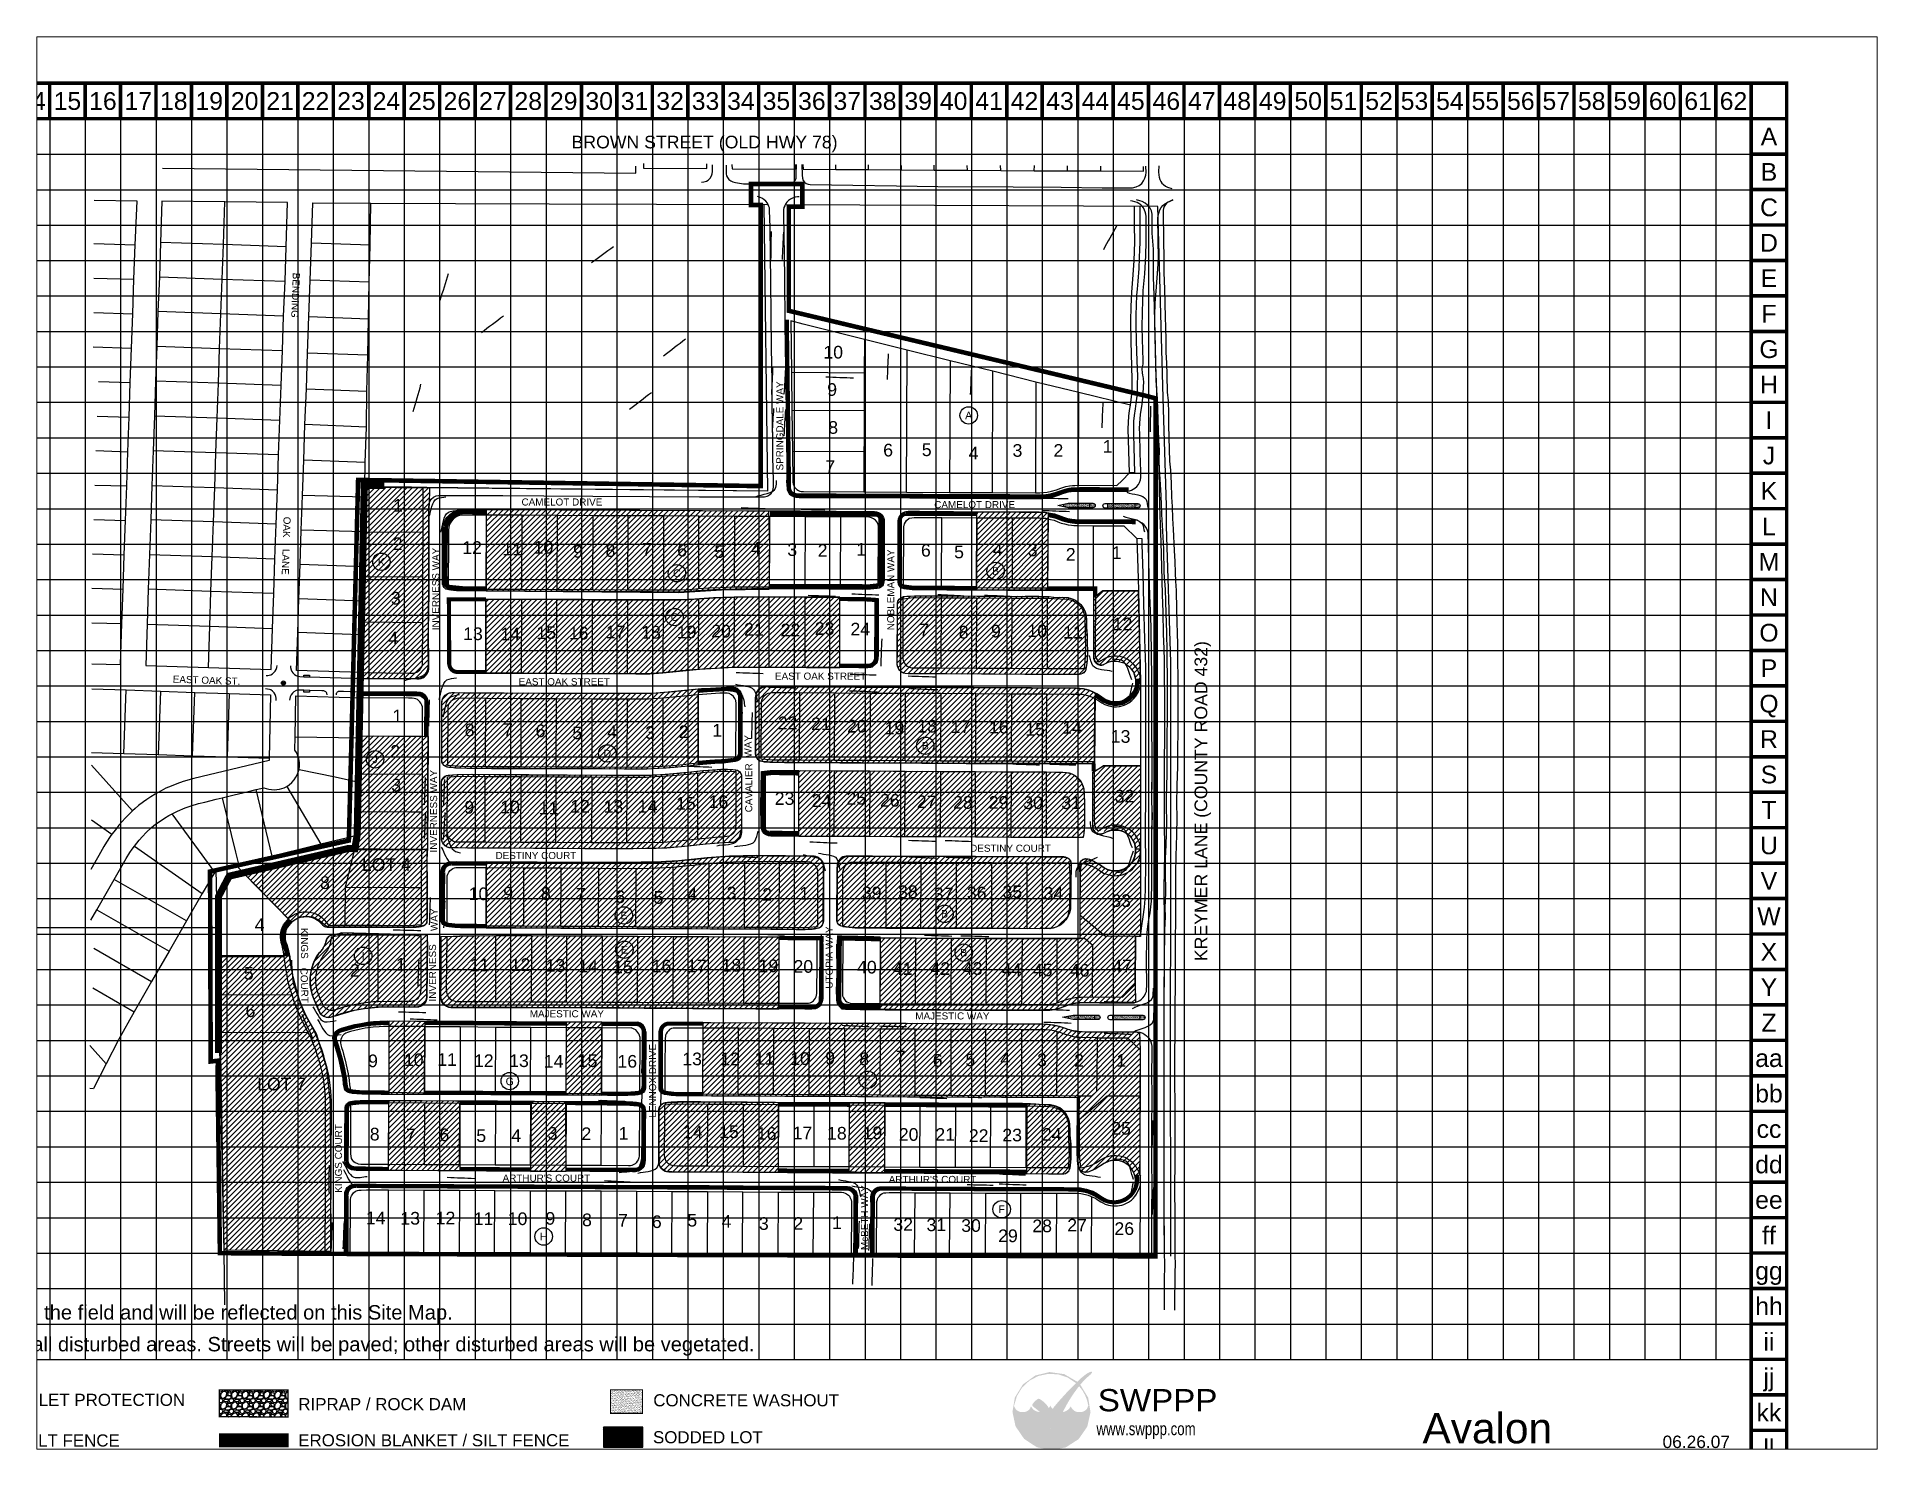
# Paper-space layout 'Layout1' of a CAD drawing. Header units: inches. Extents: x 1.08 to 9.68, y 0.82 to 7.42.
# The model-space entities are those that its viewports show. They can reach past a viewport. Long polylines and large blocks are cut down to what shows.
import ezdxf
from ezdxf.enums import TextEntityAlignment as Align

# ---------------------------------------------------------------- set-up
doc = ezdxf.new("R2010")
doc.units = ezdxf.units.IN
doc.header["$MEASUREMENT"] = 0
doc.linetypes.add('ACAD_ISO02W100', pattern=[15, 12, -3])
doc.linetypes.add('HIDDEN', pattern=[0.375, 0.25, -0.125])
for name, color, linetype in [('1 BLOCK NUMBERS', 7, 'Continuous'), ('1 EROSION BLANKET', 84, 'Continuous'), ('1 LIMITS OF DISTURBANCE', 1, 'ACAD_ISO02W100'), ('1 RETAINING WALL', 7, 'Continuous'), ('1 SODDED LOT', 2, 'Continuous'), ('BASE', 7, 'Continuous'), ('ContourID', 1, 'Continuous'), ('Flow Direction', 5, 'Continuous'), ('GRID', 254, 'HIDDEN'), ('LEGEND', 7, 'Continuous'), ('LOGO', 7, 'Continuous'), ('Misc', 1, 'Continuous'), ('Parcel', 3, 'Continuous'), ('ParcelID', 6, 'Continuous'), ('Street Edges', 30, 'Continuous'), ('Street name', 1, 'Continuous')]:
    doc.layers.add(name, color=color, linetype=linetype)
doc.styles.add("L200'", font='ARIAL.TTF', dxfattribs={"height": 0.001969})
doc.styles.add('LOGO1', font='ROCKEB.TTF', dxfattribs={"height": 25})
doc.styles.get("Standard").update_dxf_attribs({"font": 'ARIAL.TTF', "height": 6})
doc.dimstyles.get("Standard").update_dxf_attribs({"dimtxt": 0.18, "dimasz": 6, "dimexe": 0.18, "dimexo": 0.0625, "dimgap": 0.09, "dimtad": 0, "dimtih": 1, "dimtoh": 1, "dimdec": 4, "dimzin": 0, "dimdsep": 46, "dimtxsty": 'Standard', "dimcen": 0.09, "dimadec": 0, "dimazin": 0, "dimtfac": 1, "dimtdec": 4, "dimtofl": 0, "dimtmove": 0, "dimatfit": 3, "dimfxl": 0, "dimtolj": 1, "dimtzin": 0, "dimarcsym": 0})
pattern_1 = [(37.5, (0, 0), (-0.0629934, 1.9268238), [0, -1.52, 0, -1.7, 0, -1.625]), (7.5, (0, 0), (1.7697767, 2.822146), [0, -0.82, 0, -1.37, 0, -0.525]), (327.5, (-1.23, 0), (3.1141419, 0.0056591), [0, -0.5, 0, -1.8, 0, -2.35]), (317.5, (-1.23, 0), (3.0061266, 0.8776756), [0, -0.25, 0, -1.18, 0, -1.35])]
pattern_2 = [(37.5, (9.7197, -1011.7128), (-0.0629934, 1.9268238), [0, -1.52, 0, -1.7, 0, -1.625]), (7.5, (9.7197, -1011.7128), (1.7697767, 2.822146), [0, -0.82, 0, -1.37, 0, -0.525]), (327.5, (8.4897, -1011.7128), (3.1141419, 0.0056591), [0, -0.5, 0, -1.8, 0, -2.35]), (317.5, (8.4897, -1011.7128), (3.0061266, 0.8776756), [0, -0.25, 0, -1.18, 0, -1.35])]

psp = doc.layouts.get("Layout1")

msp = doc.modelspace()

# ---------------------------------------------------------------- texts
at = {"insert": (2720.1, -118.8), "char_height": 60, "width": 205.68, "attachment_point": 1}
msp.add_mtext('Avalon', dxfattribs=at)
at = {"layer": '1 BLOCK NUMBERS', "color": 7}
for s, p in [('A', (1823.1, 1853.1)), ('K', (662.2, 1563.7)), ('C', (1246.3, 1541.1)), ('B', (1876.3, 1545.5)), ('C', (1241.6, 1454.4)), ('B', (1737.3, 1200.1)), ('J', (649.7, 1173.2)), ('D', (1108.8, 1184.8)), ('B', (1775.3, 867.8)), ('E', (1141.6, 864.6)), ('E', (1142.7, 796.9)), ('I', (626.2, 784.8)), ('B', (1813.3, 791)), ('F', (1623.6, 539.8)), ('G', (915.9, 536.6)), ('F', (1888.3, 283.8)), ('H', (983, 230))]:
    msp.add_text(s, height=15, dxfattribs=at).set_placement(p, align=Align.MIDDLE_CENTER)
at = {"layer": 'BASE'}
for s, height, p in [('14', 35.04, (-28.5, 2474.5)), ('15', 35.04, (41.6, 2474.5)), ('16', 35.04, (111.7, 2474.5)), ('17', 35.04, (181.7, 2474.5)), ('18', 35.04, (251.8, 2474.5)), ('19', 35.04, (321.9, 2474.5)), ('20', 35.04, (392, 2474.5)), ('21', 35.04, (462, 2474.5)), ('22', 35.04, (532.1, 2474.5)), ('23', 35.04, (602.2, 2474.5)), ('24', 35.04, (672.2, 2474.5)), ('25', 35.04, (742.3, 2474.5)), ('26', 35.04, (812.4, 2474.5)), ('27', 35.04, (882.4, 2474.5)), ('28', 35.04, (952.5, 2474.5)), ('29', 35.04, (1022.6, 2474.5)), ('30', 35.04, (1092.7, 2474.5)), ('31', 35.04, (1162.7, 2474.5)), ('32', 35.04, (1232.8, 2474.5)), ('33', 35.04, (1302.9, 2474.5)), ('34', 35.04, (1372.9, 2474.5)), ('35', 35.04, (1443, 2474.5)), ('36', 35.04, (1513.1, 2474.5)), ('37', 35.04, (1583.1, 2474.5)), ('38', 35.04, (1653.2, 2474.5)), ('39', 35.04, (1723.3, 2474.5)), ('40', 35.04, (1793.4, 2474.5)), ('41', 35.04, (1863.4, 2474.5)), ('42', 35.04, (1933.5, 2474.5)), ('43', 35.04, (2003.6, 2474.5)), ('44', 35.04, (2073.6, 2474.5)), ('45', 35.04, (2143.7, 2474.5)), ('46', 35.04, (2213.8, 2474.5)), ('47', 35.04, (2283.8, 2474.5)), ('48', 35.04, (2353.9, 2474.5)), ('49', 35.04, (2424, 2474.5)), ('50', 35.04, (2494.1, 2474.5)), ('51', 35.04, (2564.1, 2474.5)), ('52', 35.04, (2634.2, 2474.5)), ('53', 35.04, (2704.3, 2474.5)), ('54', 35.04, (2774.3, 2474.5)), ('55', 35.04, (2844.4, 2474.5)), ('56', 35.04, (2914.5, 2474.5)), ('57', 35.04, (2984.5, 2474.5)), ('58', 35.04, (3054.6, 2474.5)), ('59', 35.04, (3124.7, 2474.5)), ('60', 35.04, (3194.8, 2474.5)), ('61', 35.04, (3264.8, 2474.5)), ('62', 35.04, (3334.9, 2474.5)), ('A', 35, (3405, 2404.5)), ('B', 35, (3405, 2334.4)), ('C', 35, (3405, 2264.3)), ('D', 35, (3405, 2194.3)), ('E', 35, (3405, 2124.2)), ('F', 35, (3405, 2054.1)), ('G', 35, (3405, 1984)), ('H', 35, (3405, 1914)), ('I', 35, (3405, 1843.9)), ('J', 35, (3405, 1773.8)), ('K', 35, (3405, 1703.8)), ('L', 35, (3405, 1633.7)), ('M', 35, (3405, 1563.6)), ('N', 35, (3405, 1493.6)), ('O', 35, (3405, 1423.5)), ('P', 35, (3405, 1353.4)), ('Q', 35, (3405, 1283.3)), ('R', 35, (3405, 1213.3)), ('S', 35, (3405, 1143.2)), ('T', 35, (3405, 1073.1)), ('U', 35, (3405, 1003.1)), ('V', 35, (3405, 933)), ('W', 35, (3405, 862.9)), ('X', 35, (3405, 792.9)), ('Y', 35, (3405, 722.8)), ('Z', 35, (3405, 652.7)), ('aa', 35.04, (3405, 582.6)), ('bb', 35.04, (3405, 512.6)), ('cc', 35.04, (3405, 442.5)), ('dd', 35.04, (3405, 372.4)), ('ee', 35.04, (3405, 302.4)), ('ff', 35.04, (3405, 232.3)), ('gg', 35.04, (3405, 162.2)), ('hh', 35.04, (3405, 92.2)), ('ii', 35.04, (3405, 22.1)), ('jj', 35.04, (3405, -48)), ('kk', 35.04, (3405, -118.1)), ('ll', 35.04, (3405, -188.1))]:
    msp.add_text(s, height=height, dxfattribs=at).set_placement(p, align=Align.MIDDLE_CENTER)
at = {"layer": 'BASE', "color": 7, "style": "L200'"}
for s, height, p in [('Location of concrete washout will be determined in the field and will be reflected on this Site Map.', 28.416, (-904.6, 65.9)), ('Stabilization practices are expected to be used at all disturbed areas. Streets will be paved; other disturbed areas will be vegetated.', 28.4165, (-903.8, 3))]:
    msp.add_text(s, height=height, dxfattribs=at).set_placement(p)
at = {"layer": 'BASE'}
msp.add_text('06.26.07', height=24.52, dxfattribs=at).set_placement((3261.3, -188.1), align=Align.CENTER)
at = {"layer": 'LEGEND', "style": "L200'"}
for s, height, p in [('INLET PROTECTION', 23.893, (-48.5, -104.8)), ('RIPRAP / ROCK DAM', 23.893, (498, -113.3)), ('CONCRETE WASHOUT', 23.893, (1199.7, -105.7)), ('SILT FENCE', 23.89, (-47.8, -185.1)), ('EROSION BLANKET / SILT FENCE', 23.893, (497.9, -184.7)), ('SODDED LOT', 23.89, (1199.1, -178.7))]:
    msp.add_text(s, height=height, dxfattribs=at).set_placement(p)
at = {"layer": 'LOGO', "style": 'LOGO1'}
for s, height, width, p in [('SWPPP', 43.9, 1.115, (2078.3, -115.5)), ('www.swppp.com', 25.382, 0.77, (2075.6, -162.7))]:
    msp.add_text(s, height=height, dxfattribs=dict(at, width=width)).set_placement(p)
at = {"layer": 'ParcelID', "color": 7}
for s, p in [('10', (1535.9, 1965.5)), ('9', (1543.5, 1891.7)), ('8', (1545.5, 1816.7)), ('6', (1654.1, 1772)), ('5', (1730.4, 1772.6)), ('4', (1822.9, 1766)), ('3', (1909.8, 1771.3)), ('2', (1990.7, 1771.3)), ('1', (2088.1, 1779.2)), ('7', (1539.6, 1739.1)), ('1', (685.4, 1662.8)), ('2', (684.7, 1586.7)), ('12', (822, 1579.3)), ('11', (901.4, 1576.4)), ('10', (963.1, 1579.9)), ('7', (1177.5, 1575.8)), ('4', (1392.5, 1577.5)), ('1', (1600.8, 1575.8)), ('9', (1041.1, 1571.8)), ('8', (1105.4, 1573.5)), ('6', (1246.8, 1574.1)), ('5', (1320.3, 1571.2)), ('3', (1464.6, 1575.2)), ('2', (1524.6, 1573.5)), ('6', (1728.7, 1573.9)), ('5', (1794.3, 1570.6)), ('4', (1870.9, 1575.3)), ('3', (1939.9, 1574.6)), ('2', (2015.1, 1565.8)), ('1', (2105.9, 1569.2)), ('3', (681, 1479.1)), ('4', (675.9, 1400.3)), ('13', (823.8, 1408.9)), ('14', (897.6, 1408.3)), ('15', (968.6, 1411.2)), ('16', (1032.7, 1410.1)), ('17', (1105.8, 1412.4)), ('18', (1175.7, 1411.8)), ('19', (1246.1, 1412.4)), ('20', (1314.2, 1414.1)), ('21', (1379.1, 1417.6)), ('22', (1451.3, 1416.4)), ('23', (1518.8, 1419.3)), ('24', (1589.4, 1418.1)), ('7', (1725.6, 1416.2)), ('8', (1803.5, 1412.1)), ('9', (1867.2, 1414.2)), ('10', (1939.3, 1414.7)), ('11', (2009.7, 1412)), ('12', (2107.9, 1428.3)), ('1', (684.1, 1246.5)), ('8', (826.9, 1218.8)), ('7', (903, 1219.4)), ('6', (967, 1217.1)), ('5', (1039.7, 1213)), ('4', (1108.6, 1215.3)), ('3', (1183.6, 1213.6)), ('2', (1249.9, 1215.3)), ('1', (1316.2, 1218.2)), ('22', (1445.7, 1232.7)), ('21', (1511.5, 1230.9)), ('20', (1582.7, 1226.2)), ('19', (1656.8, 1222.6)), ('18', (1721.8, 1226.2)), ('17', (1787.6, 1225)), ('16', (1863, 1224.4)), ('15', (1934.9, 1220.1)), ('14', (2007.9, 1223.7)), ('2', (679.8, 1176.5)), ('13', (2104, 1205.9)), ('3', (681.7, 1109.7)), ('10', (897.1, 1066.4)), ('12', (1035.5, 1067.6)), ('13', (1101.5, 1067.5)), ('14', (1169, 1067.5)), ('15', (1244.6, 1073.9)), ('16', (1309.1, 1076.8)), ('23', (1439.7, 1083.2)), ('24', (1512.6, 1079.1)), ('25', (1581.4, 1083.8)), ('26', (1647.8, 1079.7)), ('27', (1720.5, 1076.7)), ('28', (1792.3, 1075.5)), ('29', (1862.8, 1075.5)), ('30', (1931, 1074.9)), ('31', (2006.1, 1074.9)), ('32', (2111.7, 1087.9)), ('9', (826.2, 1065.8)), ('11', (973.3, 1064.7)), ('LOT 4', (623.6, 952.7)), ('8', (540.9, 916.9)), ('10', (834.7, 894.9)), ('9', (903.1, 896.1)), ('8', (977.7, 895.5)), ('7', (1046.7, 893.7)), ('6', (1124.5, 889.1)), ('5', (1200.3, 887.7)), ('4', (1266.9, 894.7)), ('3', (1344.7, 896.5)), ('2', (1414.9, 893.6)), ('1', (1488.6, 895.9)), ('39', (1612, 896.5)), ('38', (1683.6, 898.9)), ('37', (1754.1, 894.6)), ('36', (1819.6, 896.4)), ('35', (1890, 898.9)), ('34', (1971.2, 895.8)), ('33', (2105, 881.4)), ('4', (411.8, 833.8)), ('2', (600, 743.4)), ('1', (691.1, 755.5)), ('11', (837, 754.3)), ('12', (917.8, 754.9)), ('13', (986.8, 753.2)), ('14', (1051.4, 752)), ('15', (1120.4, 750.2)), ('16', (1196.6, 752)), ('17', (1266.2, 752)), ('18', (1334.6, 753.7)), ('19', (1407.7, 752.5)), ('20', (1476.8, 751.4)), ('40', (1602.4, 749.9)), ('41', (1673.4, 747.2)), ('42', (1747.5, 747.2)), ('43', (1811.5, 747.2)), ('44', (1888.7, 745.1)), ('45', (1950, 744.4)), ('46', (2023, 743.7)), ('47', (2107.1, 752)), ('5', (390.3, 737.7)), ('6', (393.7, 663.8)), ('9', (635.9, 564.7)), ('10', (706.7, 566.8)), ('11', (772.7, 567.3)), ('12', (845.2, 565)), ('13', (914.8, 565)), ('14', (983.2, 563.8)), ('15', (1050.2, 565)), ('16', (1128.8, 563.8)), ('13', (1257, 568.5)), ('12', (1332.2, 568.5)), ('11', (1400.2, 569.6)), ('10', (1470.3, 569.1)), ('9', (1539.5, 570.2)), ('8', (1606.9, 568.5)), ('7', (1678.8, 572.6)), ('6', (1752.1, 565.5)), ('5', (1816.6, 566.7)), ('4', (1885.5, 568.4)), ('3', (1958.3, 566.6)), ('2', (2031.6, 565.5)), ('1', (2115, 565.5)), ('LOT 7', (416.6, 518.9)), ('8', (639.3, 419.9)), ('7', (710.9, 418.4)), ('6', (777, 418.4)), ('5', (849.8, 416.9)), ('4', (918.9, 416.9)), ('3', (990.9, 421.4)), ('2', (1057.7, 420.6)), ('1', (1131.3, 421.4)), ('14', (1258.2, 424)), ('15', (1329.8, 424.6)), ('16', (1404.3, 421.1)), ('17', (1475, 422.2)), ('18', (1543.1, 421.6)), ('19', (1613.4, 422.2)), ('20', (1685, 419.2)), ('21', (1757.2, 419.2)), ('22', (1823.4, 416.9)), ('23', (1889.6, 418.1)), ('24', (1967.8, 419.2)), ('25', (2104.9, 431.3)), ('14', (631.5, 254.2)), ('13', (699.7, 253.6)), ('12', (769.5, 254)), ('11', (844.7, 252.6)), ('10', (912, 252.6)), ('9', (986.5, 253.3)), ('8', (1058.9, 250.4)), ('7', (1130.2, 249.7)), ('6', (1196.8, 246.8)), ('5', (1267, 249.7)), ('4', (1334.6, 247.5)), ('3', (1408.4, 243.2)), ('2', (1476.4, 243.2)), ('1', (1553.1, 244.6)), ('32', (1674.2, 241.3)), ('31', (1739.7, 240.6)), ('30', (1808.3, 239.2)), ('28', (1948.9, 238.5)), ('27', (2017.9, 239.9)), ('26', (2111.2, 233.1)), ('29', (1881.3, 218.9))]:
    msp.add_text(s, height=25, dxfattribs=at).set_placement(p)
at = {"layer": 'Street name', "color": 7}
for s, height, p in [('BROWN STREET (OLD HWY 78)', 25, (1038.1, 2380.9)), ('CAMELOT DRIVE', 14, (939.2, 1674.9)), ('CAMELOT DRIVE', 14, (1755, 1669.7)), ('EAST OAK STREET', 14, (933.6, 1319.6)), ('EAST OAK STREET', 14, (1440.2, 1330.7)), ('DESTINY COURT', 14, (887.8, 976.1)), ('DESTINY COURT', 14, (1826, 990.5)), ('MAJESTIC WAY', 14, (955.5, 663.3)), ('MAJESTIC WAY', 14, (1717.5, 659)), ("ARTHUR'S COURT", 14, (901.8, 338.5)), ("ARTHUR'S COURT", 14, (1665.1, 335.8))]:
    msp.add_text(s, height=height, dxfattribs=at).set_placement(p)
at = {"layer": 'Street name', "color": 253}
for s, rotation, p in [('BENDING', 267.9295, (487.2, 2135.3)), ('OAK', 267.9295, (469, 1653)), ('LANE', 267.9295, (467, 1589.4)), ('EAST OAK ST.', 358.0557, (249.6, 1324.9))]:
    msp.add_text(s, height=14, rotation=rotation, dxfattribs=at).set_placement(p)
at = {"layer": 'Street name', "color": 7}
for s, height, rotation, p in [('SPRINGDALE WAY', 14, 90, (1456.7, 1744.2)), ('INVERNESS WAY', 14, 90, (776.6, 1428.4)), ('NOBLEMAN WAY', 14, 90, (1676, 1428.4)), ('KREYMER LANE (COUNTY ROAD 432)', 25, 90, (2294.6, 774.3)), ('WAY', 14, 90, (1393.8, 1176.6)), ('CAVALIER', 14, 90, (1395.3, 1068.5)), ('INVERNESS WAY', 14, 90, (772.4, 989.2)), ('WAY', 14, 90, (773.5, 833.8)), ('KINGS', 14, 270.2035, (503.2, 840)), ('UTOPIA WAY', 14, 90, (1554.3, 720)), ('INVERNESS', 14, 90, (770.3, 694.6)), ('COURT', 14, 271.7187, (502.1, 761.2)), ('LENNOX DRIVE', 14, 90, (1205.3, 465)), ('KINGS COURT', 14, 90, (584.3, 316.2)), ('McBETH WAY', 14, 90, (1624.1, 203.3))]:
    msp.add_text(s, height=height, rotation=rotation, dxfattribs=at).set_placement(p)

# ---------------------------------------------------------------- hatches: boundary and pattern name
at = {"layer": '1 EROSION BLANKET'}
h = msp.add_hatch(dxfattribs=at)
h.set_pattern_fill('ANSI31', color=2, scale=60, style=0)
h.paths.add_polyline_path([(484.6, 757.6), (480.3, 784.7), (340.7, 784.7), (350.7, 203.5), (563.1, 200.8), (561.8, 494.5), (554.2, 562.7), (533.7, 630.3), (508.5, 674.9), (488.6, 730.2), (484.6, 776)])
h = msp.add_hatch(dxfattribs=at)
h.set_pattern_fill('ANSI31', color=2, scale=60, style=0)
h.paths.add_polyline_path([(1027.5, 496), (958.2, 496), (957.2, 358.7), (1027.5, 359.2), (1026.9, 494)])
at = {"layer": '1 SODDED LOT'}
h = msp.add_hatch(dxfattribs=at)
h.set_pattern_fill('ANSI31', color=256, scale=60, style=0)
edge = h.paths.add_edge_path()
edge.add_line((656.1, 683.3), (731.9, 683.7))
edge.add_arc((731.9, 703.7), 20, 270.0662, 359.4899)
edge.add_line((751.9, 703.5), (753.4, 825.5))
edge.add_line((753.4, 825.5), (583.6, 830))
edge.add_line((583.6, 830), (577.8, 828.5))
edge.add_line((577.8, 828.5), (566.2, 826.4))
edge.add_arc((568, 810.9), 15.6, 96.6396, 168.2045)
edge.add_arc((498, 829.2), 56.8, 314.1914, 344.6288, ccw=False)
edge.add_line((537.6, 788.5), (529.9, 775.6))
edge.add_line((529.9, 775.6), (529.1, 773.4))
edge.add_arc((617.1, 735.6), 95.8, 156.7657, 208.0296)
edge.add_arc((85.7, 485.7), 491.6, 22.3003, 24.6328, ccw=False)
edge.add_arc((557.6, 683.7), 20.5, 213.7597, 291.2762)
edge.add_arc((571, 655.4), 10.9, 88.6007, 122.7357, ccw=False)
edge.add_line((571.2, 666.3), (586.4, 671.1))
edge.add_line((586.4, 671.1), (609.1, 677.2))
edge.add_line((609.1, 677.2), (628.7, 680.6))
edge.add_line((628.7, 680.6), (648.8, 682.8))
edge.add_line((648.8, 682.8), (656.1, 683.3))
h.paths.add_polyline_path([(1838.7, 1508), (1839, 1662.2), (1923, 1661.8), (1953.1, 1661.5), (1961.2, 1661.6), (1974, 1661), (1980, 1660), (1978.8, 1507.6)])
edge = h.paths.add_edge_path()
edge.add_line((869.2, 959), (869.1, 840))
edge.add_line((869.1, 840), (1016.7, 839.3))
edge.add_line((1016.7, 839.3), (1167.5, 838.5))
edge.add_line((1167.5, 838.5), (1311.8, 837.9))
edge.add_line((1311.8, 837.9), (1432.1, 837.5))
edge.add_line((1432.1, 837.5), (1482, 836.9))
edge.add_line((1482, 836.9), (1499.8, 837.1))
edge.add_line((1499.8, 837.1), (1508.7, 837.3))
edge.add_arc((1507.7, 902), 64.8, 270.8944, 288.5489)
edge.add_arc((1521.8, 852.9), 13.9, 297.782, 364.3736)
edge.add_line((1535.7, 853.9), (1535.9, 962.2))
edge.add_arc((1515.1, 961.3), 20.8, 2.633, 83.9131)
edge.add_line((1517.4, 982), (1404.6, 982.8))
edge.add_line((1404.6, 982.8), (1350.1, 982))
edge.add_line((1350.1, 982), (1306.3, 978.5))
edge.add_line((1306.3, 978.5), (1249.3, 972.6))
edge.add_line((1249.3, 972.6), (1224.5, 971))
edge.add_line((1224.5, 971), (1205.4, 970.1))
edge.add_line((1205.4, 970.1), (1175.8, 969.7))
edge.add_line((1175.8, 969.7), (1071.4, 969.5))
edge.add_line((1071.4, 969.5), (869.6, 970.4))
edge.add_line((869.6, 970.4), (869.2, 959))
edge = h.paths.add_edge_path()
edge.add_line((1448.5, 821.5), (1124, 823.3))
edge.add_line((1124, 823.3), (881.4, 824.3))
edge.add_line((881.4, 824.3), (842.9, 823.9))
edge.add_line((842.9, 823.9), (791.9, 822.6))
edge.add_line((791.9, 822.6), (779.8, 823))
edge.add_line((779.8, 823), (779.4, 727.4))
edge.add_line((779.4, 727.4), (778.8, 716.2))
edge.add_line((778.8, 716.2), (778.9, 705.1))
edge.add_arc((801.7, 705.4), 22.8, 180.7855, 277.1618)
edge.add_line((804.6, 682.8), (989.1, 682.8))
edge.add_line((989.1, 682.8), (1277.7, 681))
edge.add_line((1277.7, 681), (1402.6, 680))
edge.add_line((1402.6, 680), (1448.1, 679.9))
edge.add_line((1448.1, 679.9), (1448.5, 821.5))
h.paths.add_polyline_path([(620.3, 1219.7), (754.7, 1218.3), (753.5, 994.8), (612, 994.8)])
edge = h.paths.add_edge_path()
edge.add_line((1297.6, 507.9), (1298, 653.1))
edge.add_line((1298, 653.1), (1699.5, 651.9))
edge.add_line((1699.5, 651.9), (1909.2, 650.3))
edge.add_line((1909.2, 650.3), (1967.4, 650.1))
edge.add_arc((1967, 511.9), 138.2, 70.3334, 89.8236, ccw=False)
edge.add_arc((2055.4, 759.5), 124.8, 250.3334, 271.7737)
edge.add_line((2059.3, 634.8), (2147.4, 634.3))
edge.add_line((2147.4, 634.3), (2156, 634.2))
edge.add_line((2156, 634.2), (2160.5, 633.7))
edge.add_line((2160.5, 633.7), (2162.3, 598.3))
edge.add_line((2162.3, 598.3), (2161.7, 351.4))
edge.add_line((2161.7, 351.4), (2151.5, 350.2))
edge.add_line((2151.5, 350.2), (2150.2, 353.9))
edge.add_arc((2112.1, 340.2), 40.5, 19.732, 105.9752)
edge.add_line((2101, 379.1), (2090.8, 374.5))
edge.add_line((2090.8, 374.5), (2083.7, 369.5))
edge.add_line((2083.7, 369.5), (2073.5, 363.5))
edge.add_line((2073.5, 363.5), (2062.1, 358.7))
edge.add_line((2062.1, 358.7), (2058.3, 357.4))
edge.add_arc((2054.2, 371.9), 15.1, 175.7329, 285.8841, ccw=False)
edge.add_line((2039.1, 373.1), (2038, 382.2))
edge.add_line((2038, 382.2), (2037.6, 396.1))
edge.add_line((2037.6, 396.1), (2038.1, 504.3))
edge.add_line((2038.1, 504.3), (1315, 507.7))
edge.add_line((1315, 507.7), (1297.6, 507.9))
h.paths.add_polyline_path([(1027.7, 512.8), (1028.1, 654.6), (1098, 654.3), (1097.2, 508.8), (1027.7, 509.2)])
h.paths.add_polyline_path([(677.3, 510.8), (677.9, 656.3), (748.2, 655.9), (747.7, 510.6)])
h.paths.add_polyline_path([(676.3, 372.4), (676.7, 498.9), (809, 498.2), (817.3, 498.3), (817.1, 359.9), (676.5, 360.8)])
h.paths.add_polyline_path([(1587, 367.6), (1587.7, 494.4), (1657, 494), (1656.6, 355.7), (1587, 355.9)], flags=17)
edge = h.paths.add_edge_path()
edge.add_line((1446.7, 356.5), (1236.3, 358))
edge.add_arc((1232, 379.1), 21.6, 187.9799, 281.6005, ccw=False)
edge.add_line((1210.6, 376.1), (1210.8, 474.3))
edge.add_arc((1226, 478.7), 15.8, 96.0828, 196.1974, ccw=False)
edge.add_line((1224.3, 494.5), (1232.1, 495.2))
edge.add_line((1232.1, 495.2), (1245.8, 495.8))
edge.add_line((1245.8, 495.8), (1302.5, 496))
edge.add_line((1302.5, 496), (1447.3, 494.9))
edge.add_line((1447.3, 494.9), (1446.7, 356.5))
edge = h.paths.add_edge_path()
edge.add_line((2043.5, 819), (2043.7, 948))
edge.add_line((2043.7, 948), (2041.3, 963.3))
edge.add_line((2041.3, 963.3), (2042, 966.1))
edge.add_arc((2056.1, 962.4), 14.5, 52.0244, 165.4022, ccw=False)
edge.add_line((2065, 973.9), (2070, 971.8))
edge.add_line((2070, 971.8), (2076.3, 968.5))
edge.add_line((2076.3, 968.5), (2083, 964.5))
edge.add_line((2083, 964.5), (2090.9, 958.9))
edge.add_line((2090.9, 958.9), (2098.2, 955.1))
edge.add_line((2098.2, 955.1), (2104.7, 953.3))
edge.add_line((2104.7, 953.3), (2110.9, 952.6))
edge.add_line((2110.9, 952.6), (2116.3, 952.6))
edge.add_arc((2116.3, 987.1), 34.5, 270, 330.3394)
edge.add_line((2146.3, 970), (2149, 975.5))
edge.add_line((2149, 975.5), (2151.5, 981.5))
edge.add_line((2151.5, 981.5), (2152.4, 986.1))
edge.add_line((2152.4, 986.1), (2153, 991.7))
edge.add_line((2153, 991.7), (2152.9, 996.1))
edge.add_line((2152.9, 996.1), (2162.6, 995.9))
edge.add_line((2162.6, 995.9), (2162.8, 823.1))
edge.add_line((2162.8, 823.1), (2152.9, 823))
edge.add_line((2152.9, 823), (2152.4, 728.8))
edge.add_line((2152.4, 728.8), (2152.6, 692.7))
edge.add_line((2152.6, 692.7), (2150, 692.2))
edge.add_line((2150, 692.2), (2146.4, 691.8))
edge.add_line((2146.4, 691.8), (2142.2, 691.8))
edge.add_line((2142.2, 691.8), (2117, 691.9))
edge.add_line((2117, 691.9), (2075.3, 692.2))
edge.add_line((2075.3, 692.2), (2051, 692.2))
edge.add_line((2051, 692.2), (2041.6, 692))
edge.add_line((2041.6, 692), (2038.7, 691.8))
edge.add_line((2038.7, 691.8), (2029.7, 690.3))
edge.add_line((2029.7, 690.3), (2022.4, 688.3))
edge.add_line((2022.4, 688.3), (2014, 685.3))
edge.add_line((2014, 685.3), (2003.1, 681.6))
edge.add_line((2003.1, 681.6), (1993.1, 678.9))
edge.add_line((1993.1, 678.9), (1988.7, 678.2))
edge.add_line((1988.7, 678.2), (1932, 677.4))
edge.add_line((1932, 677.4), (1842.1, 677.6))
edge.add_line((1842.1, 677.6), (1766.9, 677.9))
edge.add_line((1766.9, 677.9), (1648.4, 678.7))
edge.add_line((1648.4, 678.7), (1648, 682.6))
edge.add_line((1648, 682.6), (1648.4, 687.6))
edge.add_line((1648.4, 687.6), (1648.4, 693.9))
edge.add_arc((1229.6, 696.2), 418.8, 359.6866, 361.1752)
edge.add_line((1648.3, 704.8), (1649.6, 774.1))
edge.add_line((1649.6, 774.1), (1648.7, 810.8))
edge.add_line((1648.7, 810.8), (1649, 819.6))
edge.add_line((1649, 819.6), (1652.2, 820.1))
edge.add_line((1652.2, 820.1), (1732.3, 819.7))
edge.add_line((1732.3, 819.7), (1850.3, 819.2))
edge.add_line((1850.3, 819.2), (1982.8, 818.9))
edge.add_line((1982.8, 818.9), (2043.5, 819))
edge = h.paths.add_edge_path()
edge.add_line((2068.3, 1042.4), (2068.3, 1147.6))
edge.add_line((2068.3, 1147.6), (2089.4, 1160.1))
edge.add_line((2089.4, 1160.1), (2162.8, 1160.6))
edge.add_line((2162.8, 1160.6), (2162.6, 995.9))
edge.add_line((2162.6, 995.9), (2152.9, 996.2))
edge.add_line((2152.9, 996.2), (2152.3, 1000.7))
edge.add_line((2152.3, 1000.7), (2151.3, 1005.3))
edge.add_arc((2112.8, 993.5), 40.2, 16.9906, 116.9479)
edge.add_arc((2074.9, 1062.4), 38.4, 283.152, 300.7529, ccw=False)
edge.add_arc((2083.8, 1040.6), 15.6, 199.7461, 269.4229, ccw=False)
edge.add_line((2069.2, 1035.3), (2068.3, 1042.4))
edge = h.paths.add_edge_path()
edge.add_line((2158.8, 1506), (2088.5, 1506))
edge.add_line((2088.5, 1506), (2074.4, 1495.5))
edge.add_line((2074.4, 1495.5), (2070, 1492.9))
edge.add_line((2070, 1492.9), (2069.7, 1377))
edge.add_arc((2086.5, 1376.9), 16.7, 179.8683, 280.0823)
edge.add_line((2089.4, 1360.4), (2098.7, 1365.4))
edge.add_line((2098.7, 1365.4), (2104.9, 1367))
edge.add_line((2104.9, 1367), (2111.5, 1367.3))
edge.add_line((2111.5, 1367.3), (2116.4, 1367.2))
edge.add_line((2116.4, 1367.2), (2124.2, 1365.6))
edge.add_line((2124.2, 1365.6), (2129.7, 1363.7))
edge.add_line((2129.7, 1363.7), (2134.4, 1361.5))
edge.add_line((2134.4, 1361.5), (2142.5, 1354.4))
edge.add_line((2142.5, 1354.4), (2149.1, 1345.4))
edge.add_line((2149.1, 1345.4), (2153, 1331.7))
edge.add_line((2153, 1331.7), (2162.6, 1331.9))
edge.add_line((2162.6, 1331.9), (2158.8, 1506))
edge = h.paths.add_edge_path()
edge.add_line((1868.2, 839.3), (1725, 839.9))
edge.add_line((1725, 839.9), (1600.3, 839.9))
edge.add_line((1600.3, 839.9), (1574.1, 842.7))
edge.add_arc((1575.5, 855.9), 13.3, 188.0021, 263.8739, ccw=False)
edge.add_line((1562.4, 854), (1563.2, 957.9))
edge.add_arc((1587.5, 957.7), 24.3, 94.014, 179.5265, ccw=False)
edge.add_line((1585.8, 981.9), (1971.1, 980.3))
edge.add_line((1971.1, 980.3), (1994.6, 980.2))
edge.add_line((1994.6, 980.2), (2011.3, 980.1))
edge.add_arc((2011.1, 965), 15.1, 10.5893, 89.465, ccw=False)
edge.add_line((2025.9, 967.8), (2024.1, 877.3))
edge.add_arc((1979.1, 883.7), 45.5, 273.7723, 351.869, ccw=False)
edge.add_line((1982.1, 838.3), (1868.2, 839.3))
edge = h.paths.add_edge_path()
edge.add_line((2049.6, 1018.8), (1487.3, 1021))
edge.add_line((1487.3, 1021), (1487.5, 1151.2))
edge.add_line((1487.5, 1151.2), (1767.4, 1149.4))
edge.add_line((1767.4, 1149.4), (1886.4, 1148.8))
edge.add_line((1886.4, 1148.8), (1977.1, 1148.5))
edge.add_line((1977.1, 1148.5), (1996.9, 1147.7))
edge.add_line((1996.9, 1147.7), (2004.8, 1147.7))
edge.add_line((2004.8, 1147.7), (2009.5, 1147.8))
edge.add_line((2009.5, 1147.8), (2015.7, 1147.2))
edge.add_arc((2012.3, 1108.8), 38.5, 7.6318, 85.0256, ccw=False)
edge.add_line((2050.5, 1113.9), (2051.2, 1105.8))
edge.add_line((2051.2, 1105.8), (2051.7, 1085.8))
edge.add_line((2051.7, 1085.8), (2051.9, 1057.3))
edge.add_line((2051.9, 1057.3), (2051.9, 1049.5))
edge.add_line((2051.9, 1049.5), (2051.7, 1042.9))
edge.add_line((2051.7, 1042.9), (2051.4, 1036.3))
edge.add_line((2051.4, 1036.3), (2050.7, 1026.3))
edge.add_line((2050.7, 1026.3), (2049.6, 1018.8))
edge = h.paths.add_edge_path()
edge.add_line((2071.7, 1164.7), (1882.7, 1165.2))
edge.add_line((1882.7, 1165.2), (1609.8, 1166.3))
edge.add_line((1609.8, 1166.3), (1475, 1166.8))
edge.add_line((1475, 1166.8), (1432.6, 1167.4))
edge.add_line((1432.6, 1167.4), (1430.1, 1167.5))
edge.add_arc((1432.2, 1232.3), 64.8, 260.6932, 268.1213, ccw=False)
edge.add_arc((1418.3, 1147), 21.6, 80.6932, 89.0912)
edge.add_arc((1418.9, 1186), 17.4, 188.0029, 269.0912, ccw=False)
edge.add_line((1401.6, 1183.6), (1401.8, 1291.5))
edge.add_line((1401.8, 1291.5), (1401.8, 1294.3))
edge.add_arc((1424.5, 1294.3), 22.7, 91.008, 180.041, ccw=False)
edge.add_line((1424.1, 1317), (1498.8, 1316.8))
edge.add_line((1498.8, 1316.8), (1599, 1315.8))
edge.add_line((1599, 1315.8), (1940.5, 1314.4))
edge.add_line((1940.5, 1314.4), (2036.5, 1313.9))
edge.add_line((2036.5, 1313.9), (2050.9, 1312.3))
edge.add_line((2050.9, 1312.3), (2055.9, 1311.3))
edge.add_line((2055.9, 1311.3), (2063.6, 1308.6))
edge.add_line((2063.6, 1308.6), (2069.7, 1306))
edge.add_line((2069.7, 1306), (2073.3, 1304.2))
edge.add_line((2073.3, 1304.2), (2071.7, 1164.7))
edge = h.paths.add_edge_path()
edge.add_line((940.2, 1142.9), (1138.1, 1141.8))
edge.add_line((1138.1, 1141.8), (1196.2, 1142.2))
edge.add_line((1196.2, 1142.2), (1232, 1144.4))
edge.add_line((1232, 1144.4), (1267.4, 1147.8))
edge.add_line((1267.4, 1147.8), (1298.7, 1150.9))
edge.add_line((1298.7, 1150.9), (1334.3, 1153.7))
edge.add_line((1334.3, 1153.7), (1346.6, 1153.8))
edge.add_line((1346.6, 1153.8), (1357.2, 1153))
edge.add_line((1357.2, 1153), (1362.5, 1152.4))
edge.add_line((1362.5, 1152.4), (1365.8, 1151.5))
edge.add_arc((1361.4, 1139.8), 12.6, 11.1973, 69.1267, ccw=False)
edge.add_line((1373.7, 1142.2), (1374.2, 1137.3))
edge.add_line((1374.2, 1137.3), (1374.1, 1040.9))
edge.add_line((1374.1, 1040.9), (1374, 1034.4))
edge.add_arc((1352.6, 1030.4), 21.8, -91.6574, 10.666, ccw=False)
edge.add_line((1351.9, 1008.6), (1329.5, 1007.4))
edge.add_line((1329.5, 1007.4), (1303.7, 1005.4))
edge.add_line((1303.7, 1005.4), (1268.3, 1001.7))
edge.add_line((1268.3, 1001.7), (1226.2, 997.9))
edge.add_line((1226.2, 997.9), (1184.1, 996.8))
edge.add_line((1184.1, 996.8), (1144.9, 996.1))
edge.add_line((1144.9, 996.1), (1064.6, 996.5))
edge.add_line((1064.6, 996.5), (962.7, 997.2))
edge.add_line((962.7, 997.2), (832.3, 997.9))
edge.add_line((832.3, 997.9), (805.1, 998))
edge.add_arc((801.4, 1018.3), 20.6, 182.8021, 280.2747, ccw=False)
edge.add_line((780.8, 1017.3), (781, 1125.9))
edge.add_arc((796.6, 1126.6), 15.6, 86.6389, 182.4918, ccw=False)
edge.add_line((797.5, 1142.1), (812, 1143.4))
edge.add_line((812, 1143.4), (841.8, 1143.6))
edge.add_line((841.8, 1143.6), (897.3, 1143.1))
edge.add_line((897.3, 1143.1), (940.2, 1142.9))
edge = h.paths.add_edge_path()
edge.add_line((1288.5, 1300.7), (1288.3, 1162.4))
edge.add_line((1288.3, 1162.4), (1288.3, 1162.2))
edge.add_line((1288.3, 1162.2), (1263, 1159.3))
edge.add_line((1263, 1159.3), (1246.1, 1157.6))
edge.add_line((1246.1, 1157.6), (1222.7, 1155.6))
edge.add_line((1222.7, 1155.6), (1186.7, 1154))
edge.add_line((1186.7, 1154), (1153.4, 1153.8))
edge.add_line((1153.4, 1153.8), (1089.2, 1154.2))
edge.add_line((1089.2, 1154.2), (879.7, 1154.7))
edge.add_line((879.7, 1154.7), (844, 1155.3))
edge.add_line((844, 1155.3), (810.6, 1155.8))
edge.add_line((810.6, 1155.8), (804.9, 1156.1))
edge.add_line((804.9, 1156.1), (796.5, 1157.2))
edge.add_arc((796.1, 1171.9), 14.7, 184.8795, 271.7922, ccw=False)
edge.add_line((781.4, 1170.6), (781.5, 1282.3))
edge.add_arc((803, 1284), 21.5, 80.0492, 184.5753, ccw=False)
edge.add_line((806.7, 1305.2), (1101.4, 1303.5))
edge.add_line((1101.4, 1303.5), (1197.4, 1304.1))
edge.add_line((1197.4, 1304.1), (1215.8, 1305.4))
edge.add_line((1215.8, 1305.4), (1261.6, 1309.8))
edge.add_line((1261.6, 1309.8), (1288.5, 1312.6))
edge.add_line((1288.5, 1312.6), (1288.5, 1300.7))
edge = h.paths.add_edge_path()
edge.add_line((2042, 1340.9), (1705.9, 1342.3))
edge.add_line((1705.9, 1342.3), (1703.5, 1342.3))
edge.add_line((1703.5, 1342.3), (1697.6, 1342.7))
edge.add_arc((1701.7, 1362.1), 19.8, 184.6103, 258.123, ccw=False)
edge.add_line((1682, 1360.5), (1682.4, 1480.3))
edge.add_arc((1696.9, 1480.5), 14.5, 97.0717, 180.6356, ccw=False)
edge.add_line((1695.1, 1494.9), (1715.9, 1496.5))
edge.add_line((1715.9, 1496.5), (1839.9, 1495.9))
edge.add_line((1839.9, 1495.9), (1965, 1495.4))
edge.add_line((1965, 1495.4), (1974.2, 1495.2))
edge.add_line((1974.2, 1495.2), (1982.5, 1494.8))
edge.add_line((1982.5, 1494.8), (1990.4, 1493.9))
edge.add_line((1990.4, 1493.9), (1998.2, 1493.4))
edge.add_line((1998.2, 1493.4), (2008.2, 1493.5))
edge.add_line((2008.2, 1493.5), (2019.1, 1492.9))
edge.add_arc((2011.8, 1449.3), 44.2, 9.481, 80.4793, ccw=False)
edge.add_line((2055.4, 1456.6), (2055.7, 1446))
edge.add_line((2055.7, 1446), (2055.7, 1434.6))
edge.add_line((2055.7, 1434.6), (2057, 1417.9))
edge.add_line((2057, 1417.9), (2057.6, 1409.9))
edge.add_line((2057.6, 1409.9), (2057.7, 1381.3))
edge.add_line((2057.7, 1381.3), (2056.5, 1362.8))
edge.add_line((2056.5, 1362.8), (2055.6, 1355.2))
edge.add_line((2055.6, 1355.2), (2054.8, 1350.7))
edge.add_arc((2041.2, 1355.2), 14.3, 284.481, 341.7727, ccw=False)
edge.add_line((2044.8, 1341.4), (2042, 1340.9))
h.paths.add_polyline_path([(868.6, 1343.5), (1165, 1342.1), (1192.9, 1342.3), (1218.7, 1344.4), (1291, 1351.2), (1358.6, 1355.1), (1428.9, 1355.7), (1502, 1354.7), (1568.5, 1354.7), (1568.7, 1493.9), (1487.7, 1493.8), (1428, 1494.3), (1359.4, 1493.8), (1318.6, 1492.4), (1281.8, 1490), (1253.5, 1488.2), (868.9, 1489.8)])
edge = h.paths.add_edge_path()
edge.add_line((622.2, 1333.3), (629.9, 1711.5))
edge.add_line((629.9, 1711.5), (757.2, 1709.9))
edge.add_line((757.2, 1709.9), (756.4, 1675.5))
edge.add_line((756.4, 1675.5), (756.2, 1672.8))
edge.add_line((756.2, 1672.8), (755.9, 1502.7))
edge.add_line((755.9, 1502.7), (755, 1427.4))
edge.add_line((755, 1427.4), (755.3, 1360.3))
edge.add_line((755.3, 1360.3), (755.2, 1357.1))
edge.add_arc((734.2, 1353.5), 21.3, -102.4359, 9.8827, ccw=False)
edge.add_line((729.6, 1332.6), (622.2, 1333.3))
h.paths.add_polyline_path([(1938.2, 488.4), (1937.2, 353.7), (2014.6, 354.7), (2022, 360.4), (2025, 378.8), (2023.7, 434.1), (2020, 464), (2010.6, 478.4), (1994.8, 487.8), (1979.4, 489.4), (1951.6, 491.4), (1938.2, 491.8)], flags=17)
h.paths.add_polyline_path([(483, 851.2), (500.4, 861.6), (514.2, 863.3), (526.9, 862.2), (539.1, 855.3), (555.8, 842), (730.3, 842.6), (748.3, 845.4), (752.9, 850.1), (752.9, 994.5), (607.3, 996.2), (595, 996.8), (388.8, 948.8), (483.5, 852.9)])
h = msp.add_hatch(dxfattribs=at)
h.set_pattern_fill('ANSI31', color=256, scale=60, style=0)
h.paths.add_polyline_path([(869.6, 1667.2), (869.1, 1506), (1249.9, 1503), (1334.5, 1508.1), (1428.9, 1509.7), (1429.8, 1516.4), (1429.4, 1524.4), (1430.3, 1597.3), (1428, 1663.9), (876.8, 1666.5)])
h = msp.add_hatch(dxfattribs=at)
h.set_pattern_fill('ANSI31', color=256, scale=60, style=0)
h.paths.add_polyline_path([(1838.7, 1508), (1839, 1662.2), (1923, 1661.8), (1953.1, 1661.5), (1961.2, 1661.6), (1974, 1661), (1980, 1660), (1978.8, 1507.6)])
h = msp.add_hatch(dxfattribs=at)
h.set_pattern_fill('ANSI31', color=256, scale=60, style=0)
edge = h.paths.add_edge_path()
edge.add_line((1288.5, 1300.7), (1288.3, 1162.4))
edge.add_line((1288.3, 1162.4), (1288.3, 1162.2))
edge.add_line((1288.3, 1162.2), (1263, 1159.3))
edge.add_line((1263, 1159.3), (1246.1, 1157.6))
edge.add_line((1246.1, 1157.6), (1222.7, 1155.6))
edge.add_line((1222.7, 1155.6), (1186.7, 1154))
edge.add_line((1186.7, 1154), (1153.4, 1153.8))
edge.add_line((1153.4, 1153.8), (1089.2, 1154.2))
edge.add_line((1089.2, 1154.2), (879.7, 1154.7))
edge.add_line((879.7, 1154.7), (844, 1155.3))
edge.add_line((844, 1155.3), (810.6, 1155.8))
edge.add_line((810.6, 1155.8), (804.9, 1156.1))
edge.add_line((804.9, 1156.1), (796.5, 1157.2))
edge.add_arc((796.1, 1171.9), 14.7, 184.8795, 271.7922, ccw=False)
edge.add_line((781.4, 1170.6), (781.5, 1282.3))
edge.add_arc((803, 1284), 21.5, 80.0492, 184.5753, ccw=False)
edge.add_line((806.7, 1305.2), (1101.4, 1303.5))
edge.add_line((1101.4, 1303.5), (1197.4, 1304.1))
edge.add_line((1197.4, 1304.1), (1215.8, 1305.4))
edge.add_line((1215.8, 1305.4), (1261.6, 1309.8))
edge.add_line((1261.6, 1309.8), (1288.5, 1312.6))
edge.add_line((1288.5, 1312.6), (1288.5, 1300.7))
h = msp.add_hatch(dxfattribs=at)
h.set_pattern_fill('ANSI31', color=256, scale=60, style=0)
h.paths.add_polyline_path([(483, 851.2), (500.4, 861.6), (514.2, 863.3), (526.9, 862.2), (539.1, 855.3), (555.8, 842), (730.3, 842.6), (748.3, 845.4), (752.9, 850.1), (752.9, 994.5), (607.3, 996.2), (595, 996.8), (388.8, 948.8), (483.5, 852.9)])
h = msp.add_hatch(dxfattribs=at)
h.set_pattern_fill('ANSI31', color=256, scale=60, style=0)
edge = h.paths.add_edge_path()
edge.add_line((656.1, 683.3), (731.9, 683.7))
edge.add_arc((731.9, 703.7), 20, 270.0662, 359.4899)
edge.add_line((751.9, 703.5), (753.4, 825.5))
edge.add_line((753.4, 825.5), (583.6, 830))
edge.add_line((583.6, 830), (577.8, 828.5))
edge.add_line((577.8, 828.5), (566.2, 826.4))
edge.add_arc((568, 810.9), 15.6, 96.6396, 168.2045)
edge.add_arc((498, 829.2), 56.8, 314.1914, 344.6288, ccw=False)
edge.add_line((537.6, 788.5), (529.9, 775.6))
edge.add_line((529.9, 775.6), (529.1, 773.4))
edge.add_arc((617.1, 735.6), 95.8, 156.7657, 208.0296)
edge.add_arc((85.7, 485.7), 491.6, 22.3003, 24.6328, ccw=False)
edge.add_arc((557.6, 683.7), 20.5, 213.7597, 291.2762)
edge.add_arc((571, 655.4), 10.9, 88.6007, 122.7357, ccw=False)
edge.add_line((571.2, 666.3), (586.4, 671.1))
edge.add_line((586.4, 671.1), (609.1, 677.2))
edge.add_line((609.1, 677.2), (628.7, 680.6))
edge.add_line((628.7, 680.6), (648.8, 682.8))
edge.add_line((648.8, 682.8), (656.1, 683.3))
h = msp.add_hatch(dxfattribs=at)
h.set_pattern_fill('ANSI31', color=256, scale=60, style=0)
h.paths.add_polyline_path([(1938.2, 488.4), (1937.2, 353.7), (2014.6, 354.7), (2022, 360.4), (2025, 378.8), (2023.7, 434.1), (2020, 464), (2010.6, 478.4), (1994.8, 487.8), (1979.4, 489.4), (1951.6, 491.4), (1938.2, 491.8)])
at = {"layer": 'BASE'}
h = msp.add_hatch(dxfattribs=at)
h.set_pattern_fill('AR-SAND', color=30, scale=1.848054, style=0)
h.set_pattern_definition([(37.5, (2678.9747, -257.9686), (-0.116415, 3.5608744), [0, -2.809042, 0, -3.141692, 0, -3.003088]), (7.5, (2678.9747, -257.9686), (3.270643, 5.215478), [0, -1.5154043, 0, -2.531834, 0, -0.9702283]), (327.5, (2676.7016, -257.9686), (5.755102, 0.010458), [0, -0.924027, 0, -3.326497, 0, -4.342927]), (317.5, (2676.7016, -257.9686), (5.555484, 1.621992), [0, -0.4620135, 0, -2.1807037, 0, -2.494873])])
h.paths.add_polyline_path([(1178.4, -119.4), (1178.4, -73.2), (1115.1, -73.2), (1115.1, -119.4)])
at = {"layer": 'LEGEND', "linetype": 'ACAD_ISO02W100'}
h = msp.add_hatch(dxfattribs=at)
h.set_pattern_fill('GRAVEL', color=240, scale=21.351871, style=0)
h.set_pattern_definition([(228.0128, (-1177.6901, -1204.6487), (-170.8149266, -192.1668635), [2.8726, -284.38744]), (184.9697, (-1179.6118, -1206.7839), (256.22246893, 21.35168493), [4.92946, -488.01675]), (132.5104, (-1184.5227, -1207.2109), (213.5185072, -234.87076114), [3.47583, -344.10743]), (267.2737, (-1192.8499, -1212.5489), (21.3517855, 427.0374171), [4.48897, -444.4084]), (292.8337, (-1193.0635, -1217.0328), (-106.7595642, 256.22236986), [4.4018, -435.77829]), (357.2737, (-1191.3553, -1221.0896), (-427.0374171, 21.3517855), [4.48897, -444.4084]), (37.6942, (-1186.8714, -1221.30316), (-277.57447386, -213.51850053), [5.93644, -587.70701]), (72.2553, (-1182.174, -1217.6733), (149.4633236, 469.7410714), [5.60461, -554.85656]), (121.4296, (-1180.4659, -1212.3354), (-170.81514014, 277.57421104), [4.50418, -445.91402]), (175.2364, (-1182.8146, -1208.492), (234.8705961, -21.3516897), [5.14221, -251.96836]), (222.3974, (-1187.939, -1208.065), (-256.22260344, -234.87040688), [6.65, -658.35023]), (138.8141, (-1171.7116, -1212.7624), (-149.4631567, 128.1111659), [2.26973, -224.70375]), (171.4692, (-1173.4197, -1211.2678), (277.5742804, -42.70391), [4.31814, -427.49671]), (225, (-1177.69, -1210.627), (-2e-15, -21.35188), [3.0196, -27.1765]), (203.1986, (-1179.1847, -1208.065), (106.759347, 42.7037694), [1.62612, -160.98488]), (291.8014, (-1180.6794, -1208.7056), (-21.351869, 64.0556174), [2.29966, -112.68369]), (30.9638, (-1179.8253, -1210.8407), (64.0555694, 42.703794), [3.73506, -120.76667]), (161.5651, (-1176.6225, -1208.919), (42.70375, -21.351836), [2.70082, -64.81973]), (16.3895, (-1193.0635, -1208.7056), (213.51875234, 64.05545596), [3.78355, -374.57256]), (70.3462, (-1189.4336, -1207.638), (-85.4073807, -234.8706215), [3.1742, -314.2442]), (293.1986, (-1176.6225, -1204.6487), (-42.7037694, 106.759347), [3.2522, -159.35879]), (343.6105, (-1175.3414, -1207.638), (-213.51875234, 64.05545596), [3.78355, -374.57256]), (339.444, (-1193.0635, -1221.9437), (-106.759392, 42.7036556), [3.6486, -178.78186]), (294.7751, (-1189.6472, -1223.2248), (-106.7591859, 234.870649), [3.05712, -302.65514]), (66.8014, (-1176.409, -1226.0006), (42.7037694, 106.759347), [3.2522, -159.35879]), (17.354, (-1175.1279, -1223.0113), (-277.5743601, -85.4073648), [3.57924, -354.34334]), (69.444, (-1186.8714, -1226.0006), (-42.7036556, -106.759392), [1.8243, -180.60616]), (101.3099, (-1177.69, -1226.0006), (-21.35182, 85.407498), [1.08873, -107.78486]), (165.9638, (-1177.9036, -1224.933), (64.055623, -21.351829), [4.4018, -83.6342]), (186.009, (-1182.174, -1223.8654), (213.5187001, 21.35185597), [4.07927, -403.84764]), (303.6901, (-1179.8253, -1212.7624), (-21.351899, 42.703732), [3.0794, -73.90585]), (353.1572, (-1178.11715, -1215.3246), (362.98178563, -42.70391185), [5.37627, -532.2501]), (60.9454, (-1172.7792, -1215.9652), (-85.4074827, -149.463102), [2.1983, -217.63266]), (90, (-1171.712, -1214.044), (-21.35187, 21.35187), [1.28111, -20.07076]), (120.2564, (-1182.601, -1223.2248), (85.407373, -149.4631462), [2.96629, -293.66338]), (48.0128, (-1184.0957, -1220.6626), (170.8149266, 192.1668635), [5.7452, -281.51485]), (0, (-1180.252, -1216.392), (21.35187, 21.35187), [5.55149, -15.80038]), (325.3048, (-1174.7009, -1216.3922), (-213.5185828, 149.4632776), [3.37603, -334.22668]), (254.0546, (-1171.925, -1218.314), (-21.351868, -85.407485), [3.10888, -152.3351]), (207.646, (-1172.7792, -1221.3032), (-405.68545074, -213.5188701), [5.06178, -501.11717]), (175.4261, (-1177.2631, -1223.6519), (-277.57432894, 21.35175954), [5.35503, -530.14717])])
h.paths.add_polyline_path([(341.6, -126.3), (477.4, -126.6), (477.4, -73.2), (341.6, -73.4)])
at = {"layer": 'LEGEND'}
h = msp.add_hatch(dxfattribs=at)
h.set_pattern_fill('ANSI31', color=2, scale=184.591409, style=0)
h.set_pattern_definition([(45, (1007.699, -283.97), (-16.3157, 16.3157), [])])
h.paths.add_polyline_path([(1101.3, -147.2), (1101.3, -149.5), (1101.3, -186.5), (1179.3, -186.5), (1179.3, -147.2)])
h = msp.add_hatch(dxfattribs=at)
h.set_pattern_fill('ANSI31', color=2, scale=9.22957, style=0)
h.set_pattern_definition([(45, (1007.6986, -283.9701), (-0.8157865, 0.8157865), [])])
h.paths.add_polyline_path([(1101.3, -147.2), (1101.3, -149.5), (1101.3, -186.5), (1179.3, -186.5), (1179.3, -147.2)])
at = {"layer": 'LOGO'}
h = msp.add_hatch(color=170, dxfattribs=at)
h.paths.add_polyline_path([(1980.9, -147.7), (1980, -146.8), (1979.3, -146), (1978.8, -145.3), (1978.2, -144.4), (1977.6, -143.3), (1977, -142.2), (1976.7, -141.5), (1976.3, -140.7), (1975.9, -139.9), (1975.6, -139.2), (1975.1, -138), (1974.5, -136.6), (1974.1, -135.5), (1973.8, -134.8), (1973.6, -134.1), (1973.3, -133.4), (1973.1, -132.8), (1972.8, -132), (1972.5, -131.3), (1972.2, -130.6), (1971.9, -129.8), (1971.5, -129), (1971.2, -128.3), (1970.8, -127.5), (1970.4, -126.7), (1970, -125.9), (1969.5, -125.1), (1969.1, -124.3), (1968.6, -123.5), (1968.1, -122.7), (1967.6, -122), (1967.1, -121.3), (1966.6, -120.6), (1966.2, -119.9), (1965.7, -119.3), (1965.2, -118.7), (1964.7, -118.1), (1964.2, -117.6), (1963.7, -117.1), (1963.3, -116.6), (1962, -116.6), (1960.5, -116.5), (1959.3, -116.2), (1958.5, -116), (1957.6, -115.8), (1956.8, -115.5), (1955.6, -115), (1954.1, -114.3), (1952.7, -113.4), (1951.5, -112.4), (1950.4, -111.3), (1949.4, -110.2), (1948.6, -109.2), (1948, -108.3), (1947.5, -107.6), (1947.2, -107.2), (1947, -106.9), (1946.7, -106.6), (1946.6, -106.4), (1946.4, -106.2), (1946.3, -106.1), (1946.1, -106.1), (1946, -106.1), (1946, -106.1), (1945.9, -106.2), (1945.8, -106.4), (1945.7, -106.6), (1945.7, -106.8), (1945.5, -107.5), (1945.1, -108.4), (1944.7, -109.3), (1944.3, -110.1), (1943.8, -110.9), (1943.1, -111.7), (1942.4, -112.4), (1941.6, -113.2), (1940.7, -113.9), (1939.7, -114.6), (1938.6, -115.2), (1937.5, -115.7), (1936.4, -116.1), (1935.2, -116.5), (1933.9, -116.7), (1932.6, -117), (1931, -117.1), (1929.5, -117.1), (1927.9, -117.1), (1926.4, -117), (1925.1, -116.8), (1923.8, -116.4), (1922.5, -116), (1921.3, -115.4), (1920.1, -114.7), (1918.9, -113.9), (1917.7, -112.9), (1916.8, -112.1), (1916.3, -111.5), (1915.8, -110.8), (1915.2, -110.1), (1914.7, -109.3), (1914.2, -108.4), (1913.7, -107.3), (1913.2, -106.1), (1912.8, -104.7, -0.595729), (2035.3, -59.8), (2036.3, -58.8), (2037, -58), (2037.9, -57.2, 37.93689), (2043.7, -62.9), (2043.4, -63.3), (2042.7, -64.2), (2042, -65), (2041.4, -65.8, -0.146449), (2059.5, -104.3), (2059.2, -105.1), (2058.9, -105.8), (2058.6, -106.4), (2058.4, -107), (2058, -108), (2057.6, -108.9), (2057.2, -109.8), (2056.7, -110.6), (2056.1, -111.3), (2055.4, -112), (2054.7, -112.7), (2054, -113.3), (2053.2, -113.9), (2052.3, -114.5), (2051.4, -115), (2050.5, -115.5), (2049.6, -115.9), (2048.6, -116.3), (2047.6, -116.6), (2046.5, -116.8), (2045.4, -117), (2044.3, -117.1), (2043.2, -117.2), (2042.1, -117.2), (2040.9, -117.2), (2039.7, -117.1), (2038.5, -116.9), (2037.2, -116.7), (2036, -116.3), (2034.7, -115.9), (2033.6, -115.4), (2032.5, -114.8), (2031.4, -114.1), (2030.4, -113.3), (2029.4, -112.4), (2028.4, -111.4), (2027.6, -110.4), (2026.8, -109.4), (2026.3, -108.5), (2025.9, -107.8), (2025.6, -107.4), (2025.5, -107.1), (2025.3, -106.8), (2025.1, -106.6), (2025, -106.4), (2024.8, -106.3), (2024.7, -106.3), (2024.6, -106.3), (2024.4, -106.4), (2024.3, -106.5), (2024.2, -106.7), (2024.1, -106.9), (2023.9, -107.1), (2023.8, -107.4), (2023.4, -108), (2022.9, -108.8), (2022.2, -109.7), (2021.5, -110.6), (2020.8, -111.2), (2020.1, -111.9), (2019.3, -112.6), (2018.4, -113.2), (2017.4, -113.9), (2016.3, -114.5), (2015.1, -115.2), (2013.8, -115.7), (2012.6, -116.1), (2011.6, -116.4), (2010.5, -116.6), (2009.4, -116.8), (2009.1, -117.5), (2008.8, -118.2), (2008.5, -119.1), (2008.1, -120.1), (2007.7, -121.1), (2007.2, -122.3), (2006.8, -123.5), (2006.3, -124.7), (2005.8, -126), (2005.3, -127.3), (2004.8, -128.6), (2004.4, -129.9), (2003.9, -131.2), (2003.4, -132.5), (2003, -133.7), (2002.5, -134.9), (2002.1, -136), (2001.7, -137.1), (2001.4, -138), (2001.1, -138.9), (2000.8, -139.7), (2000.3, -140.8), (1999.8, -142.1), (1999.2, -143.2), (1998.6, -144.2), (1997.9, -145.1), (1997.2, -145.9), (1996.5, -146.6), (1995.8, -147.3), (1995.1, -147.9), (1994.3, -148.5), (1993.5, -149), (1992.7, -149.4), (1991.9, -149.8), (1990.9, -150.2), (1989.7, -150.5), (1988.6, -150.7), (1987.6, -150.7), (1986.6, -150.5), (1985.7, -150.3), (1984.5, -149.9), (1983.6, -149.5), (1982.6, -149), (1981.7, -148.4)])
h.paths.add_polyline_path([(1986.9, -108.5), (1985.4, -105.9), (1984.5, -104), (1984, -105.3), (1982.6, -107.7), (1981.4, -109), (1981.6, -109.2), (1981.8, -109.6), (1982, -110), (1982.2, -110.3), (1982.4, -110.6), (1982.6, -110.8), (1982.8, -111), (1982.9, -111.2), (1983.1, -111.4), (1983.3, -111.6), (1983.4, -111.7), (1983.6, -111.8), (1983.7, -111.9), (1983.9, -112), (1984, -112.1), (1984.2, -112.2), (1984.4, -112.2), (1984.5, -112.3), (1984.7, -112.3), (1984.9, -112.4), (1985, -112.4), (1985.2, -112.5), (1985.4, -112.5), (1985.5, -112.5), (1985.7, -112.5), (1985.8, -112.5), (1986, -112.5), (1986.2, -112.5), (1986.3, -112.5), (1986.5, -112.5), (1986.6, -112.4), (1986.8, -112.4), (1986.9, -112.4), (1987, -112.3), (1987.2, -112.2), (1987.3, -112.2), (1987.4, -112.1), (1987.6, -112), (1987.7, -111.9), (1987.9, -111.8), (1988, -111.7), (1988.2, -111.6), (1988.3, -111.5), (1988.5, -111.3), (1988.7, -111.2), (1988.8, -111), (1989, -110.9), (1989.1, -110.7), (1988, -109.8)], flags=17)
msp.add_hatch(color=240, dxfattribs=at).paths.add_polyline_path([(2051.3, -45), (2052.9, -43.8), (2054.3, -42.8), (2055.4, -42), (2056.4, -41.3), (2057.2, -40.8), (2057.8, -40.4), (2058.4, -40), (2058.9, -39.7), (2059.3, -39.5), (2059.7, -39.3), (2060.1, -39.1), (2060.4, -38.9), (2060.7, -38.8), (2061, -38.7), (2061.3, -38.6), (2061.6, -38.4), (2061.8, -38.3), (2062.1, -38.2), (2062.3, -38.1), (2062.6, -38), (2062.8, -37.9), (2063.1, -37.9), (2063.3, -37.8), (2063.5, -37.7), (2063.7, -37.6), (2063.9, -37.6), (2064.1, -37.5), (2064.3, -37.5), (2064.4, -37.4), (2064.6, -37.4), (2064.7, -37.4), (2064.9, -37.4), (2065, -37.3), (2065.2, -37.3), (2065.3, -37.3), (2065.4, -37.3), (2065.6, -37.3), (2065.7, -37.3), (2065.8, -37.3), (2065.9, -37.3), (2066, -37.4), (2066.1, -37.4), (2066.2, -37.4), (2066.3, -37.4), (2066.4, -37.5), (2066.5, -37.5), (2066.5, -37.5), (2066.6, -37.6), (2066.6, -37.6), (2066.7, -37.7), (2066.7, -37.7), (2066.8, -37.8), (2066.8, -37.8), (2066.8, -37.9), (2066.9, -38), (2066.9, -38.1), (2066.9, -38.2), (2066.9, -38.3), (2066.9, -38.4), (2066.9, -38.5), (2066.9, -38.6), (2066.9, -38.7), (2066.9, -38.8), (2066.8, -38.9), (2066.8, -39), (2066.8, -39.1), (2066.7, -39.3), (2066.7, -39.4), (2066.6, -39.5), (2066.5, -39.6), (2066.4, -39.8), (2066.3, -39.9), (2066.2, -40.1), (2066.1, -40.3), (2066, -40.5), (2065.8, -40.7), (2065.7, -40.9), (2065.5, -41.1), (2065.3, -41.3), (2065.1, -41.6), (2064.9, -41.8), (2064.7, -42.1), (2064.4, -42.3), (2064.1, -42.6), (2063.7, -43), (2063.3, -43.3), (2062.8, -43.8), (2062.3, -44.3), (2061.6, -44.8), (2060.9, -45.4), (2060.2, -46.1), (2059.4, -46.8), (2058.6, -47.5), (2057.7, -48.2), (2056.9, -48.9), (2056.1, -49.7), (2055.3, -50.4), (2054.6, -51.1), (2053.8, -51.8), (2053.1, -52.5), (2052.4, -53.2), (2051.7, -53.9), (2051.1, -54.6), (2050.4, -55.4), (2049.7, -56.1), (2049, -56.9), (2048.2, -57.7), (2047.5, -58.5), (2046.8, -59.3), (2046.1, -60.1), (2045.4, -60.9), (2044.7, -61.7), (2044.1, -62.5), (2043.4, -63.3), (2042.7, -64.2), (2042, -65), (2041.3, -65.9), (2040.6, -66.8), (2039.9, -67.7), (2039.1, -68.7), (2038.3, -69.7), (2037.5, -70.8), (2036.7, -72), (2035.8, -73.1), (2035, -74.3), (2034.1, -75.5), (2033.2, -76.7), (2032.4, -77.8), (2031.6, -79), (2030.8, -80.1), (2030, -81.3), (2029.2, -82.4), (2028.5, -83.5), (2027.7, -84.7), (2026.9, -85.9), (2026.2, -87.1), (2025.4, -88.3), (2024.6, -89.5), (2023.8, -90.8), (2023, -92), (2022.2, -93.3), (2021.4, -94.5), (2020.7, -95.7), (2020, -96.9), (2019.4, -98), (2018.7, -99.1), (2018.1, -100.2), (2017.5, -101.2), (2017, -102.2), (2016.4, -103.3), (2015.9, -104.3), (2015.3, -105.3), (2014.7, -106.4), (2014.1, -107.4), (2013.6, -108.5), (2013, -109.6), (2012.5, -110.6), (2012, -111.5), (2011.5, -112.4), (2011.1, -113.2), (2010.7, -113.9), (2010.4, -114.5), (2010.1, -115.1), (2009.9, -115.6), (2009.6, -116.2), (2009.4, -116.8), (2009.1, -117.5), (2008.8, -118.2), (2008.5, -119.1), (2008.1, -120.1), (2007.7, -121.1), (2007.2, -122.3), (2006.8, -123.5), (2006.3, -124.7), (2005.8, -126), (2005.3, -127.3), (2004.8, -128.6), (2004.4, -129.9), (2003.9, -131.2), (2003.4, -132.5), (2003, -133.7), (2002.5, -134.9), (2002.1, -136), (2001.7, -137.1), (2001.4, -138), (2001.1, -138.9), (2000.8, -139.7), (2000.5, -140.4), (2000.2, -141.1), (1999.9, -141.8), (1999.6, -142.3), (1999.4, -142.9), (1999.1, -143.4), (1998.7, -143.9), (1998.4, -144.4), (1998.1, -144.8), (1997.7, -145.3), (1997.4, -145.7), (1997, -146.1), (1996.7, -146.4), (1996.3, -146.8), (1996, -147.1), (1995.6, -147.5), (1995.3, -147.8), (1994.9, -148.1), (1994.5, -148.4), (1994.1, -148.6), (1993.7, -148.9), (1993.3, -149.1), (1992.9, -149.3), (1992.5, -149.5), (1992.1, -149.7), (1991.7, -149.9), (1991.3, -150), (1990.9, -150.2), (1990.5, -150.3), (1990.1, -150.4), (1989.7, -150.5), (1989.3, -150.6), (1989, -150.6), (1988.6, -150.6), (1988.3, -150.7), (1987.9, -150.7), (1987.6, -150.7), (1987.3, -150.6), (1986.9, -150.6), (1986.6, -150.5), (1986.3, -150.4), (1985.9, -150.3), (1985.6, -150.2), (1985.3, -150.1), (1984.9, -150), (1984.6, -149.9), (1984.3, -149.8), (1983.9, -149.6), (1983.6, -149.5), (1983.3, -149.4), (1982.9, -149.2), (1982.6, -149), (1982.3, -148.8), (1982, -148.6), (1981.7, -148.4), (1981.4, -148.2), (1981.1, -147.9), (1980.8, -147.6), (1980.6, -147.4), (1980.3, -147.1), (1980, -146.8), (1979.7, -146.5), (1979.5, -146.2), (1979.2, -145.9), (1978.9, -145.5), (1978.7, -145.1), (1978.4, -144.6), (1978, -144.1), (1977.7, -143.6), (1977.4, -142.9), (1977, -142.2), (1976.7, -141.5), (1976.3, -140.7), (1975.9, -139.9), (1975.6, -139.2), (1975.2, -138.4), (1974.9, -137.6), (1974.6, -136.9), (1974.3, -136.2), (1974.1, -135.5), (1973.8, -134.8), (1973.6, -134.1), (1973.3, -133.4), (1973.1, -132.8), (1972.8, -132), (1972.5, -131.3), (1972.2, -130.6), (1971.9, -129.8), (1971.5, -129), (1971.2, -128.3), (1970.8, -127.5), (1970.4, -126.7), (1970, -125.9), (1969.5, -125.1), (1969.1, -124.3), (1968.6, -123.5), (1968.1, -122.7), (1967.6, -122), (1967.1, -121.3), (1966.6, -120.6), (1966.2, -119.9), (1965.7, -119.3), (1965.2, -118.7), (1964.7, -118.1), (1964.2, -117.6), (1963.7, -117.1), (1963.2, -116.6), (1962.7, -116), (1962.2, -115.5), (1961.6, -115), (1961, -114.5), (1960.4, -113.9), (1959.7, -113.4), (1959.1, -112.9), (1958.4, -112.3), (1957.8, -111.8), (1957.1, -111.3), (1956.4, -110.8), (1955.8, -110.2), (1955.1, -109.7), (1954.5, -109.3), (1954, -108.8), (1953.4, -108.4), (1952.9, -108), (1952.4, -107.6), (1952, -107.3), (1951.6, -107), (1951.3, -106.7), (1951, -106.5), (1950.7, -106.2), (1950.5, -106), (1950.2, -105.8), (1950.1, -105.7), (1949.9, -105.5), (1949.7, -105.3), (1949.6, -105.1), (1949.5, -104.9), (1949.4, -104.8), (1949.3, -104.6), (1949.2, -104.4), (1949.1, -104.2), (1949.1, -104), (1949, -103.8), (1949, -103.6), (1949, -103.4), (1949, -103.2), (1949, -102.9), (1949, -102.7), (1949.1, -102.5), (1949.1, -102.3), (1949.2, -102.1), (1949.2, -101.9), (1949.3, -101.7), (1949.4, -101.4), (1949.5, -101.2), (1949.7, -101), (1949.8, -100.7), (1950, -100.4), (1950.2, -100.1), (1950.4, -99.8), (1950.7, -99.5), (1951, -99.1), (1951.3, -98.7), (1951.6, -98.4), (1951.9, -98), (1952.3, -97.6), (1952.7, -97.1), (1953.1, -96.7), (1953.5, -96.3), (1953.9, -95.9), (1954.4, -95.4), (1954.8, -95), (1955.2, -94.6), (1955.7, -94.2), (1956.1, -93.8), (1956.6, -93.5), (1957, -93.1), (1957.4, -92.8), (1957.8, -92.5), (1958.2, -92.3), (1958.5, -92), (1958.8, -91.8), (1959.1, -91.6), (1959.3, -91.4), (1959.6, -91.3), (1959.8, -91.2), (1960, -91.1), (1960.2, -91), (1960.4, -90.9), (1960.6, -90.9), (1960.7, -90.8), (1960.9, -90.8), (1961.1, -90.8), (1961.3, -90.7), (1961.5, -90.7), (1961.6, -90.7), (1961.8, -90.8), (1962, -90.8), (1962.2, -90.8), (1962.3, -90.9), (1962.5, -91), (1962.7, -91), (1962.9, -91.1), (1963.1, -91.2), (1963.3, -91.3), (1963.5, -91.4), (1963.7, -91.5), (1963.9, -91.6), (1964.1, -91.8), (1964.4, -91.9), (1964.7, -92.1), (1965, -92.3), (1965.4, -92.5), (1965.8, -92.8), (1966.2, -93.1), (1966.7, -93.4), (1967.2, -93.8), (1967.7, -94.1), (1968.2, -94.5), (1968.7, -94.9), (1969.3, -95.3), (1969.8, -95.7), (1970.4, -96.2), (1970.9, -96.6), (1971.5, -97), (1972, -97.5), (1972.6, -97.9), (1973.1, -98.4), (1973.6, -98.8), (1974.1, -99.3), (1974.6, -99.8), (1975.1, -100.3), (1975.6, -100.8), (1976, -101.3), (1976.4, -101.8), (1976.9, -102.4), (1977.3, -102.9), (1977.8, -103.5), (1978.2, -104.1), (1978.6, -104.6), (1979, -105.2), (1979.4, -105.8), (1979.8, -106.3), (1980.1, -106.9), (1980.5, -107.4), (1980.8, -107.9), (1981.1, -108.4), (1981.3, -108.8), (1981.6, -109.2), (1981.8, -109.6), (1982, -110), (1982.2, -110.3), (1982.4, -110.6), (1982.6, -110.8), (1982.8, -111), (1982.9, -111.2), (1983.1, -111.4), (1983.3, -111.6), (1983.4, -111.7), (1983.6, -111.8), (1983.7, -111.9), (1983.9, -112), (1984, -112.1), (1984.2, -112.2), (1984.4, -112.2), (1984.5, -112.3), (1984.7, -112.3), (1984.9, -112.4), (1985, -112.4), (1985.2, -112.5), (1985.4, -112.5), (1985.5, -112.5), (1985.7, -112.5), (1985.8, -112.5), (1986, -112.5), (1986.2, -112.5), (1986.3, -112.5), (1986.5, -112.5), (1986.6, -112.4), (1986.8, -112.4), (1986.9, -112.4), (1987, -112.3), (1987.2, -112.2), (1987.3, -112.2), (1987.4, -112.1), (1987.6, -112), (1987.7, -111.9), (1987.9, -111.8), (1988, -111.7), (1988.2, -111.6), (1988.3, -111.5), (1988.5, -111.3), (1988.7, -111.2), (1988.8, -111), (1989, -110.9), (1989.1, -110.7), (1989.3, -110.5), (1989.5, -110.3), (1989.7, -110), (1989.8, -109.8), (1990.1, -109.5), (1990.3, -109.2), (1990.5, -108.9), (1990.7, -108.5), (1991, -108.1), (1991.3, -107.8), (1991.6, -107.4), (1991.9, -106.9), (1992.2, -106.5), (1992.6, -106), (1993, -105.5), (1993.4, -105), (1993.8, -104.5), (1994.2, -104), (1994.7, -103.4), (1995.2, -102.8), (1995.7, -102.2), (1996.2, -101.6), (1996.7, -100.9), (1997.3, -100.3), (1997.9, -99.6), (1998.5, -98.8), (1999.1, -98.1), (1999.8, -97.3), (2000.5, -96.5), (2001.2, -95.7), (2002, -94.9), (2002.7, -94.1), (2003.5, -93.2), (2004.3, -92.4), (2005, -91.6), (2005.8, -90.8), (2006.5, -90), (2007.2, -89.2), (2007.9, -88.4), (2008.6, -87.7), (2009.2, -86.9), (2009.9, -86.2), (2010.5, -85.5), (2011.2, -84.7), (2011.8, -84), (2012.5, -83.2), (2013.2, -82.5), (2013.9, -81.7), (2014.6, -80.9), (2015.4, -80.1), (2016.1, -79.2), (2016.9, -78.4), (2017.8, -77.5), (2018.6, -76.7), (2019.5, -75.8), (2020.4, -74.9), (2021.3, -73.9), (2022.2, -73), (2023.1, -72.2), (2024, -71.3), (2024.8, -70.4), (2025.6, -69.6), (2026.4, -68.8), (2027.2, -68), (2028, -67.3), (2028.7, -66.5), (2029.5, -65.8), (2030.2, -65), (2031, -64.3), (2031.7, -63.5), (2032.4, -62.7), (2033.2, -62), (2033.9, -61.2), (2034.7, -60.4), (2035.5, -59.6), (2036.3, -58.8), (2037, -58), (2037.9, -57.2), (2038.7, -56.4), (2039.5, -55.6), (2040.3, -54.8), (2041.1, -54), (2042, -53.2), (2042.8, -52.4), (2043.6, -51.7), (2044.4, -50.9), (2045.2, -50.2), (2046, -49.4), (2046.9, -48.7), (2047.9, -47.9), (2048.9, -47), (2050.1, -46.1)])
at = {"layer": 'Street Edges'}
h = msp.add_hatch(dxfattribs=at)
h.set_pattern_fill('AR-SAND', style=0)
h.set_pattern_definition(pattern_1)
h.paths.add_polyline_path([(2011, 1672.5), (2019.6, 1670.6), (2068.8, 1670.6, 1), (2068.8, 1679.3), (2019.6, 1679.3), (2011, 1677.6)])
h = msp.add_hatch(dxfattribs=at)
h.set_pattern_fill('AR-SAND', style=0)
h.set_pattern_definition(pattern_1)
h.paths.add_polyline_path([(2062.6, 1670.6), (2068.8, 1670.6, 1), (2068.8, 1679.3), (2062.6, 1679.3)])
h = msp.add_hatch(dxfattribs=at)
h.set_pattern_fill('AR-SAND', style=0)
h.set_pattern_definition(pattern_1)
h.paths.add_polyline_path([(2098.1, 1670), (2157.5, 1670, 1), (2157.5, 1678.9), (2098.1, 1678.9)])
h = msp.add_hatch(dxfattribs=at)
h.set_pattern_fill('AR-SAND', style=0)
h.set_pattern_definition(pattern_1)
h.paths.add_polyline_path([(2157.5, 1670, 1), (2157.5, 1678.9), (2152.3, 1678.9), (2152.3, 1670)])
h = msp.add_hatch(dxfattribs=at)
h.set_pattern_fill('AR-SAND', style=0)
h.set_pattern_definition(pattern_2)
h.paths.add_polyline_path([(2020.7, 660.8), (2029.3, 658.9), (2078.5, 658.9, 1), (2078.5, 667.6), (2029.3, 667.6), (2020.7, 665.9)])
h = msp.add_hatch(dxfattribs=at)
h.set_pattern_fill('AR-SAND', style=0)
h.set_pattern_definition(pattern_2)
h.paths.add_polyline_path([(2072.3, 658.9), (2078.5, 658.9, 1), (2078.5, 667.6), (2072.3, 667.6)])
h = msp.add_hatch(dxfattribs=at)
h.set_pattern_fill('AR-SAND', style=0)
h.set_pattern_definition(pattern_2)
h.paths.add_polyline_path([(2107.8, 658.3), (2167.3, 658.3, 1), (2167.3, 667.2), (2107.8, 667.2)])
h = msp.add_hatch(dxfattribs=at)
h.set_pattern_fill('AR-SAND', style=0)
h.set_pattern_definition(pattern_2)
h.paths.add_polyline_path([(2167.3, 658.3, 1), (2167.3, 667.2), (2162, 667.2), (2162, 658.3)])

# ---------------------------------------------------------------- linework, layer by layer
at = {"layer": '1 BLOCK NUMBERS', "color": 7}
for centre in [(1823.1, 1853.1), (662.2, 1563.7), (1246.3, 1541.1), (1876.3, 1545.5), (1241.6, 1454.4), (1108.8, 1184.8), (1737.3, 1200.1), (649.7, 1173.2), (1141.6, 864.6), (1775.3, 867.8), (626.2, 784.8), (1142.7, 796.9), (1813.3, 791), (915.9, 537.3), (1623.6, 539.8), (1888.3, 283.8), (983, 230)]:
    msp.add_circle(centre, 17.2, dxfattribs=at)
at = {"layer": '1 EROSION BLANKET'}
for points, const_width in [([(2139.1, 1707), (2052.4, 1707.3), (2031.8, 1707.1), (2023.7, 1706.4), (2013.1, 1703.9), (1996.9, 1698.3), (1985.1, 1695), (1978.5, 1693.6), (1972.7, 1693.1), (1530.1, 1694.8), (1487.9, 1694.8), (1481.6, 1695.3, -0.387669), (1468.1, 1709.8), (1463.7, 2042)], 8), ([(869.5, 1510.4), (824.6, 1510.3), (795.1, 1513.3), (788.7, 1519.8), (787.7, 1538.1), (789, 1633.6, -0.297103), (823.6, 1663.2), (868.8, 1662.3)], 10), ([(1430.3, 1659), (1638.7, 1658.1, -0.434278), (1649.8, 1646.1), (1650.3, 1524.4, -0.291414), (1645, 1515.9, 4.46977)], 10), ([(1838.7, 1512), (1761.2, 1512.3), (1728.7, 1512.6), (1710.9, 1512.7), (1695.2, 1514.8), (1691.7, 1515.8, -0.323526), (1687, 1522), (1687, 1521.9), (1687.1, 1645.9, -0.392655), (1698.9, 1658.5), (1838.9, 1658.4)], 8), ([(868.2, 1345.9), (812.5, 1345.9, -0.410038), (796.5, 1361.7), (795.5, 1489.5), (822.6, 1489.5), (869, 1489.6)], 8), ([(1568.5, 1490.1), (1619.9, 1489.3), (1634.1, 1488.4), (1640.4, 1487.7), (1640.2, 1378.9, -0.033214), (1639.7, 1371.6, -0.360272), (1625.1, 1358.2), (1568.5, 1358.5)], 8), ([(1288.5, 1308.4), (1304.9, 1309.9), (1337.4, 1311.7), (1344.1, 1312.1), (1355.8, 1312.3), (1359.4, 1311.7), (1363.9, 1309.8), (1367.4, 1306.5), (1370.8, 1300.5), (1370.8, 1298), (1370.8, 1295.3), (1371, 1189.8, 0.02063), (1371.1, 1187.7, -0.437862), (1357.2, 1172), (1344.6, 1170.6), (1337.3, 1169.7), (1323.2, 1169), (1312.1, 1168.3), (1301.1, 1167.3), (1292.9, 1166.6), (1289.6, 1166.3), (1288.4, 1166.3)], 8), ([(621.5, 1302.3), (705.3, 1302.2), (738, 1301.5), (740.8, 1300.8), (747.5, 1296, -0.249874), (750.9, 1289.2), (750.6, 1218.5)], 8), ([(1485.7, 1146.2), (1434, 1147.2), (1417.6, 1145), (1417.6, 1037, 0.487704), (1429.9, 1027.4), (1488.1, 1026.2)], 10), ([(869.1, 843.9), (810.4, 844.4), (796, 846, -0.104038), (787.7, 848.6, -0.275277), (784.2, 854.9), (784.3, 950, -0.465458), (801.6, 967.2), (869.4, 966.7)], 8), ([(1448.2, 683.8), (1510.1, 683.5), (1514.9, 683.5), (1519.9, 684.3), (1522.5, 685), (1526.2, 687.8, 0.23357), (1530.8, 697), (1532.2, 819.7), (1497.1, 819.7), (1448.5, 819.8)], 8), ([(1648.7, 818.4), (1567.5, 820.1), (1566.4, 699.2, 0.41988), (1580.6, 685), (1648.2, 683.7)], 10), ([(677.2, 514.5), (620.1, 515.2), (611.9, 515.9), (605.3, 516.6), (599.9, 517.8), (596.4, 519.2, -0.232098), (593.3, 522.7), (591.7, 529.6), (590.4, 541.9), (586.8, 562), (582.6, 579.3), (574.7, 607), (571.5, 616.1, -0.423852), (581.8, 637.1), (611.5, 645.8), (636.5, 650.1), (662, 651.8), (676.5, 652.3), (677.7, 652.3)], 8), ([(1297.3, 511.4), (1242, 511.8), (1229.9, 513.2), (1222, 514.4), (1219, 515.7), (1216.7, 518), (1215.1, 522.2), (1215.1, 526.2), (1215.1, 635.2, -0.443047), (1232.2, 650.8), (1297.8, 650.9)], 8), ([(1097.4, 512.5), (1153.2, 512.5), (1169.6, 513.7), (1177, 516.3), (1180.6, 524.4), (1180.7, 634.7, 0.440184), (1164, 650), (1098, 650.4)], 8), ([(676.3, 363.5), (609.2, 364.8), (604.1, 365.8), (600.6, 367.8, -0.248183), (593.6, 379), (594.5, 483.4), (594.7, 485.7), (595.3, 487.6, -0.318878), (602.8, 493.3), (620.4, 495.2), (641.4, 495.2), (676.7, 495)], 8), ([(1026.3, 362.2), (1162.1, 362, 0.458133), (1179.3, 378.7), (1180.1, 436.5), (1179.9, 481, 0.393084), (1170.8, 490.8), (1150.6, 492.5), (1076.7, 493.3), (1027.1, 493.8)], 8), ([(593.5, 199.1), (593.7, 311.5, -0.492328), (613.2, 329.8), (869.8, 328.5), (1194.8, 327.1), (1391.3, 326), (1573.8, 324.8), (1583.8, 324.7, -0.352651), (1599.4, 309.5), (1598.6, 194.9)], 8), ([(1632.9, 194.3), (1634, 308.3, -0.419962), (1650.9, 324.6), (1855.6, 323.5), (2013.4, 323.1), (2038.7, 322.6), (2049.9, 321.1), (2058.5, 319.2), (2073.5, 312.6), (2084.3, 305.7, 0.655974), (2155.8, 350.6, -1.126502)], 8)]:
    msp.add_lwpolyline(points, format="xyb", dxfattribs=dict(at, const_width=const_width))
for points, const_width in [([(1981.4, 1655.9), (1994.4, 1653.1), (2009.7, 1647.3), (2019.8, 1644.6), (2028.3, 1643.3), (2033.5, 1642.6), (2066.6, 1642.4), (2139.5, 1642.2), (2153.1, 1641.9)], 8), ([(1644.8, 1516.3), (1627.2, 1514.3), (1582.4, 1514.8), (1429.8, 1515.1)], 10), ([(1979.1, 1511.5), (1999, 1511.4), (2073.5, 1511.2), (2073.5, 1498.2), (2074.9, 1496.2)], 8), ([(2072.5, 1300.5), (2089.7, 1289), (2101.8, 1284.3), (2112.8, 1282.6), (2120.1, 1283.2), (2127.1, 1285.2), (2135.5, 1289), (2140.9, 1292.7), (2147.1, 1298.9), (2151.5, 1305.2), (2153.9, 1309.9), (2156.1, 1317.2), (2156.9, 1324), (2156.9, 1329.6), (2156.9, 1331.6)], 8), ([(2070.1, 1149.3), (2070.1, 1164.4)], 8), ([(481.9, 853.2), (470.7, 839.5), (468.7, 827.3), (468.2, 814.1), (471.7, 804.4), (475.3, 794.7), (475.3, 785.6)], 10), ([(748.2, 651.9), (942.3, 650.9), (1028.2, 650.6)], 8), ([(747.7, 514.4), (1027.8, 513.3)], 8), ([(957.9, 493.7), (892.8, 494), (817.1, 494.2)], 8), ([(1447.4, 490.9), (1587.5, 490.3)], 8), ([(1937, 488.6), (1657, 490.1)], 8), ([(817.1, 363.4), (956.5, 362.8)], 8), ([(1446.9, 360.5), (1587, 359.9)], 8), ([(1656.9, 359.6), (1936.6, 358.3)], 8)]:
    msp.add_lwpolyline(points, dxfattribs=dict(at, const_width=const_width))
at = {"layer": '1 EROSION BLANKET', "color": 2}
for points in [[(484.6, 757.6), (480.3, 784.7), (340.7, 784.7), (350.7, 203.5), (563.1, 200.8), (561.8, 494.5), (554.2, 562.7), (533.7, 630.3), (508.5, 674.9), (488.6, 730.2), (484.6, 776)], [(1027.5, 496), (958.2, 496), (957.2, 358.7), (1027.5, 359.2), (1026.9, 494)]]:
    msp.add_lwpolyline(points, close=True, dxfattribs=at)
at = {"layer": '1 LIMITS OF DISTURBANCE', "ltscale": 2.5, "const_width": 9}
msp.add_lwpolyline([(1411.9, 1713.3), (1411.9, 2269.1), (1392.8, 2269.1), (1392.8, 2310.5), (1494.2, 2310.5), (1494.2, 2265.3), (1467.5, 2265.3), (1467.5, 2059.8), (2168.8, 1892.9), (2192.6, 1886.8), (2192.4, 190.8), (540.2, 195.8), (343, 197.1), (338.2, 562.9), (340, 577.6), (324.8, 575.9), (323.5, 951.4), (597.9, 1012.7), (616.2, 1725.5)], close=True, dxfattribs=at)
at = {"layer": '1 RETAINING WALL', "color": 35, "const_width": 14}
msp.add_lwpolyline([(340.3, 593), (340.3, 902.3), (361.3, 942.3), (597.5, 997.1), (609.8, 996.7), (614.3, 1023.8), (628.4, 1715.1), (667.8, 1714.4)], dxfattribs=at)
at = {"layer": '1 RETAINING WALL'}
msp.add_lwpolyline([(-26.2, 840.5), (341, 840.5)], dxfattribs=at)
at = {"layer": '1 SODDED LOT'}
for points in [[(622.2, 1333.3), (629.9, 1711.5), (757.2, 1709.9), (756.4, 1675.5), (756.2, 1672.8), (755.9, 1502.7), (755, 1427.4), (755.3, 1360.3), (755.2, 1357.1, -0.533494), (729.6, 1332.6)], [(2042, 1340.9), (1705.9, 1342.3), (1703.5, 1342.3), (1697.6, 1342.7, -0.332233), (1682, 1360.5), (1682.4, 1480.3, -0.381683), (1695.1, 1494.9), (1715.9, 1496.5), (1839.9, 1495.9), (1965, 1495.4), (1974.2, 1495.2), (1982.5, 1494.8), (1990.4, 1493.9), (1998.2, 1493.4), (2008.2, 1493.5), (2019.1, 1492.9, -0.320095), (2055.4, 1456.6), (2055.7, 1446), (2055.7, 1434.6), (2057, 1417.9), (2057.6, 1409.9), (2057.7, 1381.3), (2056.5, 1362.8), (2055.6, 1355.2), (2054.8, 1350.7, -0.255323), (2044.8, 1341.4)], [(2158.8, 1506), (2088.5, 1506), (2074.4, 1495.5), (2070, 1492.9), (2069.7, 1377, 0.467445), (2089.4, 1360.4), (2098.7, 1365.4), (2104.9, 1367), (2111.5, 1367.3), (2116.4, 1367.2), (2124.2, 1365.6), (2129.7, 1363.7), (2134.4, 1361.5), (2142.5, 1354.4), (2149.1, 1345.4), (2153, 1331.7), (2162.6, 1331.9)], [(1288.5, 1300.7), (1288.3, 1162.4), (1288.3, 1162.2), (1263, 1159.3), (1246.1, 1157.6), (1222.7, 1155.6), (1186.7, 1154), (1153.4, 1153.8), (1089.2, 1154.2), (879.7, 1154.7), (844, 1155.3), (810.6, 1155.8), (804.9, 1156.1), (796.5, 1157.2, -0.398518), (781.4, 1170.6), (781.5, 1282.3, -0.490578), (806.7, 1305.2), (1101.4, 1303.5), (1197.4, 1304.1), (1215.8, 1305.4), (1261.6, 1309.8), (1288.5, 1312.6)], [(2071.7, 1164.7), (1882.7, 1165.2), (1609.8, 1166.3), (1475, 1166.8), (1432.6, 1167.4), (1430.1, 1167.5, -0.032422), (1421.8, 1168.3, 0.03666), (1418.6, 1168.6, -0.369358), (1401.6, 1183.6), (1401.8, 1291.5), (1401.8, 1294.3, -0.409279), (1424.1, 1317), (1498.8, 1316.8), (1599, 1315.8), (1940.5, 1314.4), (2036.5, 1313.9), (2050.9, 1312.3), (2055.9, 1311.3), (2063.6, 1308.6), (2069.7, 1306), (2073.3, 1304.2)], [(940.2, 1142.9), (1138.1, 1141.8), (1196.2, 1142.2), (1232, 1144.4), (1267.4, 1147.8), (1298.7, 1150.9), (1334.3, 1153.7), (1346.6, 1153.8), (1357.2, 1153), (1362.5, 1152.4), (1365.8, 1151.5, -0.258289), (1373.7, 1142.2), (1374.2, 1137.3), (1374.1, 1040.9), (1374, 1034.4, -0.478709), (1351.9, 1008.6), (1329.5, 1007.4), (1303.7, 1005.4), (1268.3, 1001.7), (1226.2, 997.9), (1184.1, 996.8), (1144.9, 996.1), (1064.6, 996.5), (962.7, 997.2), (832.3, 997.9), (805.1, 998, -0.45295), (780.8, 1017.3), (781, 1125.9, -0.44446), (797.5, 1142.1), (812, 1143.4), (841.8, 1143.6), (897.3, 1143.1)], [(2049.6, 1018.8), (1487.3, 1021), (1487.5, 1151.2), (1767.4, 1149.4), (1886.4, 1148.8), (1977.1, 1148.5), (1996.9, 1147.7), (2004.8, 1147.7), (2009.5, 1147.8), (2015.7, 1147.2, -0.351145), (2050.5, 1113.9), (2051.2, 1105.8), (2051.7, 1085.8), (2051.9, 1057.3), (2051.9, 1049.5), (2051.7, 1042.9), (2051.4, 1036.3), (2050.7, 1026.3)], [(2068.3, 1042.4), (2068.3, 1147.6), (2089.4, 1160.1), (2162.8, 1160.6), (2162.6, 995.9), (2152.9, 996.2), (2152.3, 1000.7), (2151.3, 1005.3, 0.466081), (2094.6, 1029.4, -0.076949), (2083.7, 1025, -0.313749), (2069.2, 1035.3)], [(869.2, 959), (869.1, 840), (1016.7, 839.3), (1167.5, 838.5), (1311.8, 837.9), (1432.1, 837.5), (1482, 836.9), (1499.8, 837.1), (1508.7, 837.3, 0.077185), (1528.3, 840.6, 0.299023), (1535.7, 853.9), (1535.9, 962.2, 0.370309), (1517.4, 982), (1404.6, 982.8), (1350.1, 982), (1306.3, 978.5), (1249.3, 972.6), (1224.5, 971), (1205.4, 970.1), (1175.8, 969.7), (1071.4, 969.5), (869.6, 970.4)], [(2043.5, 819), (2043.7, 948), (2041.3, 963.3), (2042, 966.1, -0.539446), (2065, 973.9), (2070, 971.8), (2076.3, 968.5), (2083, 964.5), (2090.9, 958.9), (2098.2, 955.1), (2104.7, 953.3), (2110.9, 952.6), (2116.3, 952.6, 0.269537), (2146.3, 970), (2149, 975.5), (2151.5, 981.5), (2152.4, 986.1), (2153, 991.7), (2152.9, 996.1), (2162.6, 995.9), (2162.8, 823.1), (2152.9, 823), (2152.4, 728.8), (2152.6, 692.7), (2150, 692.2), (2146.4, 691.8), (2142.2, 691.8), (2117, 691.9), (2075.3, 692.2), (2051, 692.2), (2041.6, 692), (2038.7, 691.8), (2029.7, 690.3), (2022.4, 688.3), (2014, 685.3), (2003.1, 681.6), (1993.1, 678.9), (1988.7, 678.2), (1932, 677.4), (1842.1, 677.6), (1766.9, 677.9), (1648.4, 678.7), (1648, 682.6), (1648.4, 687.6), (1648.4, 693.9, 0.006495), (1648.3, 704.8), (1649.6, 774.1), (1648.7, 810.8), (1649, 819.6), (1652.2, 820.1), (1732.3, 819.7), (1850.3, 819.2), (1982.8, 818.9)], [(1868.2, 839.3), (1725, 839.9), (1600.3, 839.9), (1574.1, 842.7, -0.343702), (1562.4, 854), (1563.2, 957.9, -0.391455), (1585.8, 981.9), (1971.1, 980.3), (1994.6, 980.2), (2011.3, 980.1, -0.358424), (2025.9, 967.8), (2024.1, 877.3, -0.354593), (1982.1, 838.3)], [(656.1, 683.3), (731.9, 683.7, 0.411271), (751.9, 703.5), (753.4, 825.5), (583.6, 830), (577.8, 828.5), (566.2, 826.4, 0.322822), (552.8, 814.1, -0.133595), (537.6, 788.5), (529.9, 775.6), (529.1, 773.4, 0.227488), (532.6, 690.6, -0.010178), (540.5, 672.3, 0.351746), (565.1, 664.6, -0.150053), (571.2, 666.3), (586.4, 671.1), (609.1, 677.2), (628.7, 680.6), (648.8, 682.8)], [(1448.5, 821.5), (1124, 823.3), (881.4, 824.3), (842.9, 823.9), (791.9, 822.6), (779.8, 823), (779.4, 727.4), (778.8, 716.2), (778.9, 705.1, 0.447198), (804.6, 682.8), (989.1, 682.8), (1277.7, 681), (1402.6, 680), (1448.1, 679.9)], [(1297.6, 507.9), (1298, 653.1), (1699.5, 651.9), (1909.2, 650.3), (1967.4, 650.1, -0.085248), (2013.5, 642, 0.093825), (2059.3, 634.8), (2147.4, 634.3), (2156, 634.2), (2160.5, 633.7), (2162.3, 598.3), (2161.7, 351.4), (2151.5, 350.2), (2150.2, 353.9, 0.395137), (2101, 379.1), (2090.8, 374.5), (2083.7, 369.5), (2073.5, 363.5), (2062.1, 358.7), (2058.3, 357.4, -0.521406), (2039.1, 373.1), (2038, 382.2), (2037.6, 396.1), (2038.1, 504.3), (1315, 507.7)], [(1446.7, 356.5), (1236.3, 358, -0.432845), (1210.6, 376.1), (1210.8, 474.3, -0.466917), (1224.3, 494.5), (1232.1, 495.2), (1245.8, 495.8), (1302.5, 496), (1447.3, 494.9)]]:
    msp.add_lwpolyline(points, format="xyb", close=True, dxfattribs=at)
for points in [[(869.6, 1667.2), (869.1, 1506), (1249.9, 1503), (1334.5, 1508.1), (1428.9, 1509.7), (1429.8, 1516.4), (1429.4, 1524.4), (1430.3, 1597.3), (1428, 1663.9), (1428, 1663.9), (1428, 1663.9), (1428, 1663.9), (876.8, 1666.5)], [(1838.7, 1508), (1839, 1662.2), (1923, 1661.8), (1953.1, 1661.5), (1961.2, 1661.6), (1974, 1661), (1980, 1660), (1978.8, 1507.6)], [(868.6, 1343.5), (1165, 1342.1), (1192.9, 1342.3), (1218.7, 1344.4), (1291, 1351.2), (1358.6, 1355.1), (1428.9, 1355.7), (1502, 1354.7), (1568.5, 1354.7), (1568.7, 1493.9), (1487.7, 1493.8), (1428, 1494.3), (1359.4, 1493.8), (1318.6, 1492.4), (1281.8, 1490), (1253.5, 1488.2), (868.9, 1489.8)], [(620.3, 1219.7), (754.7, 1218.3), (753.5, 994.8), (612, 994.8)], [(483, 851.2), (500.4, 861.6), (514.2, 863.3), (526.9, 862.2), (539.1, 855.3), (555.8, 842), (730.3, 842.6), (748.3, 845.4), (752.9, 850.1), (752.9, 994.5), (607.3, 996.2), (595, 996.8), (388.8, 948.8), (483.5, 852.9)], [(677.3, 510.8), (677.9, 656.3), (748.2, 655.9), (747.7, 510.6)], [(1027.7, 512.8), (1028.1, 654.6), (1098, 654.3), (1097.2, 508.8), (1027.7, 509.2)], [(676.3, 372.4), (676.7, 498.9), (809, 498.2), (817.3, 498.3), (817.1, 359.9), (676.5, 360.8)], [(1587, 367.6), (1587.7, 494.4), (1657, 494), (1656.6, 355.7), (1587, 355.9)], [(1938.2, 488.4), (1937.2, 353.7), (2014.6, 354.7), (2022, 360.4), (2025, 378.8), (2023.7, 434.1), (2020, 464), (2010.6, 478.4), (1994.8, 487.8), (1979.4, 489.4), (1951.6, 491.4), (1938.2, 491.8)]]:
    msp.add_lwpolyline(points, close=True, dxfattribs=at)
at = {"layer": 'BASE', "color": 9}
msp.add_line((3369.9, 2439.5), (3369.9, -223.2), dxfattribs=at)
at = {"layer": 'BASE', "const_width": 7.01}
for points in [[(-1044.5, -293.2), (3440, -293.2), (3440, 2509.6), (-1044.5, 2509.6)], [(-974.4, -223.2), (3369.9, -223.2), (3369.9, 2439.5), (-974.4, 2439.5)]]:
    msp.add_lwpolyline(points, close=True, dxfattribs=at)
for points in [[(6.6, 2439.5), (6.6, 2509.6)], [(76.6, 2439.5), (76.6, 2509.6)], [(146.7, 2439.5), (146.7, 2509.6)], [(216.8, 2439.5), (216.8, 2509.6)], [(286.9, 2439.5), (286.9, 2509.6)], [(356.9, 2439.5), (356.9, 2509.6)], [(427, 2439.5), (427, 2509.6)], [(497.1, 2439.5), (497.1, 2509.6)], [(567.1, 2439.5), (567.1, 2509.6)], [(637.2, 2439.5), (637.2, 2509.6)], [(707.3, 2439.5), (707.3, 2509.6)], [(777.3, 2439.5), (777.3, 2509.6)], [(847.4, 2439.5), (847.4, 2509.6)], [(917.5, 2439.5), (917.5, 2509.6)], [(987.6, 2439.5), (987.6, 2509.6)], [(1057.6, 2439.5), (1057.6, 2509.6)], [(1127.7, 2439.5), (1127.7, 2509.6)], [(1197.8, 2439.5), (1197.8, 2509.6)], [(1267.8, 2439.5), (1267.8, 2509.6)], [(1337.9, 2439.5), (1337.9, 2509.6)], [(1408, 2439.5), (1408, 2509.6)], [(1478, 2439.5), (1478, 2509.6)], [(1548.1, 2439.5), (1548.1, 2509.6)], [(1618.2, 2439.5), (1618.2, 2509.6)], [(1688.3, 2439.5), (1688.3, 2509.6)], [(1758.3, 2439.5), (1758.3, 2509.6)], [(1828.4, 2439.5), (1828.4, 2509.6)], [(1898.5, 2439.5), (1898.5, 2509.6)], [(1968.5, 2439.5), (1968.5, 2509.6)], [(2038.6, 2439.5), (2038.6, 2509.6)], [(2108.7, 2439.5), (2108.7, 2509.6)], [(2178.7, 2439.5), (2178.7, 2509.6)], [(2248.8, 2439.5), (2248.8, 2509.6)], [(2318.9, 2439.5), (2318.9, 2509.6)], [(2389, 2439.5), (2389, 2509.6)], [(2459, 2439.5), (2459, 2509.6)], [(2529.1, 2439.5), (2529.1, 2509.6)], [(2599.2, 2439.5), (2599.2, 2509.6)], [(2669.2, 2439.5), (2669.2, 2509.6)], [(2739.3, 2439.5), (2739.3, 2509.6)], [(2809.4, 2439.5), (2809.4, 2509.6)], [(2879.4, 2439.5), (2879.4, 2509.6)], [(2949.5, 2439.5), (2949.5, 2509.6)], [(3019.6, 2439.5), (3019.6, 2509.6)], [(3089.7, 2439.5), (3089.7, 2509.6)], [(3159.7, 2439.5), (3159.7, 2509.6)], [(3229.8, 2439.5), (3229.8, 2509.6)], [(3299.9, 2439.5), (3299.9, 2509.6)], [(3369.9, 2439.5), (3369.9, 2509.6)], [(3440, 2439.5), (3440, 2509.6)], [(3440, 2439.5), (3369.9, 2439.5)], [(3440, 2369.4), (3369.9, 2369.4)], [(3440, 2299.4), (3369.9, 2299.4)], [(3440, 2229.3), (3369.9, 2229.3)], [(3440, 2159.2), (3369.9, 2159.2)], [(3440, 2089.2), (3369.9, 2089.2)], [(3440, 2019.1), (3369.9, 2019.1)], [(3440, 1949), (3369.9, 1949)], [(3440, 1878.9), (3369.9, 1878.9)], [(3440, 1808.9), (3369.9, 1808.9)], [(3440, 1738.8), (3369.9, 1738.8)], [(3440, 1668.7), (3369.9, 1668.7)], [(3440, 1598.7), (3369.9, 1598.7)], [(3440, 1528.6), (3369.9, 1528.6)], [(3440, 1458.5), (3369.9, 1458.5)], [(3440, 1388.5), (3369.9, 1388.5)], [(3440, 1318.4), (3369.9, 1318.4)], [(3440, 1248.3), (3369.9, 1248.3)], [(3440, 1178.2), (3369.9, 1178.2)], [(3440, 1108.2), (3369.9, 1108.2)], [(3440, 1038.1), (3369.9, 1038.1)], [(3440, 968), (3369.9, 968)], [(3440, 898), (3369.9, 898)], [(3440, 827.9), (3369.9, 827.9)], [(3440, 757.8), (3369.9, 757.8)], [(3440, 687.8), (3369.9, 687.8)], [(3440, 617.7), (3369.9, 617.7)], [(3440, 547.6), (3369.9, 547.6)], [(3440, 477.5), (3369.9, 477.5)], [(3440, 407.5), (3369.9, 407.5)], [(3440, 337.4), (3369.9, 337.4)], [(3440, 267.3), (3369.9, 267.3)], [(3440, 197.3), (3369.9, 197.3)], [(3440, 127.2), (3369.9, 127.2)], [(3440, 57.1), (3369.9, 57.1)], [(3440, -12.9), (3369.9, -12.9)], [(3440, -83), (3369.9, -83)], [(3440, -153.1), (3369.9, -153.1)]]:
    msp.add_lwpolyline(points, dxfattribs=at)
at = {"layer": 'BASE', "color": 30, "const_width": 2.31}
msp.add_lwpolyline([(1115.1, -119.4), (1178.4, -119.4), (1178.4, -73.2), (1115.1, -73.2)], close=True, dxfattribs=at)
at = {"layer": 'GRID', "color": 252, "linetype": 'HIDDEN', "ltscale": 75}
for p, q in [((6.6, 2439.5), (6.6, -13.3)), ((76.6, 2439.5), (76.6, -13.3)), ((146.7, 2439.5), (146.7, -13.3)), ((216.8, 2439.5), (216.8, -13.3)), ((286.9, 2439.5), (286.9, -13.3)), ((356.9, 2439.5), (356.9, -13.3)), ((427, 2439.5), (427, -13.3)), ((497.1, 2439.5), (497.1, -13.3)), ((567.1, 2439.5), (567.1, -13.3)), ((637.2, 2439.5), (637.2, -13.3)), ((707.3, 2439.5), (707.3, -13.3)), ((777.3, 2439.5), (777.3, -13.3)), ((847.4, 2439.5), (847.4, -13.3)), ((917.5, 2439.5), (917.5, -13.3)), ((987.6, 2439.5), (987.6, -13.3)), ((1057.6, 2439.5), (1057.6, -13.3)), ((1127.7, 2439.5), (1127.7, -13.3)), ((1197.8, 2439.5), (1197.8, -13.3)), ((1267.8, 2439.5), (1267.8, -13.3)), ((1337.9, 2439.5), (1337.9, -13.3)), ((1408, 2439.5), (1408, -13.3)), ((1478, 2439.5), (1478, -13.3)), ((1548.1, 2439.5), (1548.1, -13.3)), ((1618.2, 2439.5), (1618.2, -13.3)), ((1688.3, 2439.5), (1688.3, -13.3)), ((1758.3, 2439.5), (1758.3, -13.3)), ((1828.4, 2439.5), (1828.4, -13.3)), ((1898.5, 2439.5), (1898.5, -13.3)), ((1968.5, 2439.5), (1968.5, -13.3)), ((2038.6, 2439.5), (2038.6, -13.3)), ((2108.7, 2439.5), (2108.7, -13.3)), ((2178.7, 2439.5), (2178.7, -13.3)), ((2248.8, 2439.5), (2248.8, -13.3)), ((2318.9, 2439.5), (2318.9, -13.3)), ((2389, 2439.5), (2389, -13.3)), ((2459, 2439.5), (2459, -13.3)), ((2529.1, 2439.5), (2529.1, -13.3)), ((2599.2, 2439.5), (2599.2, -13.3)), ((2669.2, 2439.5), (2669.2, -13.3)), ((2739.3, 2439.5), (2739.3, -13.3)), ((2809.4, 2439.5), (2809.4, -13.3)), ((2879.4, 2439.5), (2879.4, -13.3)), ((2949.5, 2439.5), (2949.5, -13.3)), ((3019.6, 2439.5), (3019.6, -13.3)), ((3089.7, 2439.5), (3089.7, -13.3)), ((3159.7, 2439.5), (3159.7, -13.3)), ((3229.7, 2440.7), (3229.7, -13.3)), ((3299.7, 2440.7), (3299.7, -13.3)), ((-971.8, 2369.2), (3372.5, 2369.2)), ((-971.8, 2299.1), (3372.5, 2299.1)), ((-971.8, 2229.1), (3372.5, 2229.1)), ((-974.4, 2159.2), (3369.9, 2159.2)), ((-974.4, 2089.2), (3369.9, 2089.2)), ((-974.4, 2019.1), (3369.9, 2019.1)), ((-974.4, 1949), (3369.9, 1949)), ((-974.4, 1878.9), (3369.9, 1878.9)), ((-974.4, 1808.9), (3369.9, 1808.9)), ((-974.4, 1738.8), (3369.9, 1738.8)), ((-974.4, 1668.7), (3369.9, 1668.7)), ((-974.4, 1598.7), (3369.9, 1598.7)), ((-974.4, 1528.6), (3369.9, 1528.6)), ((-974.4, 1458.5), (3369.9, 1458.5)), ((-974.4, 1388.5), (3369.9, 1388.5)), ((-974.4, 1318.4), (3369.9, 1318.4)), ((-974.4, 1248.3), (3369.9, 1248.3)), ((-974.4, 1178.2), (3369.9, 1178.2)), ((-974.4, 1108.2), (3369.9, 1108.2)), ((-974.4, 1038.1), (3369.9, 1038.1)), ((-974.4, 968), (3369.9, 968)), ((-974.4, 898), (3369.9, 898)), ((-974.4, 827.9), (3369.9, 827.9)), ((-974.4, 757.8), (3369.9, 757.8)), ((-974.4, 687.8), (3369.9, 687.8)), ((-974.4, 617.7), (3369.9, 617.7)), ((-974.4, 547.6), (3369.9, 547.6)), ((-974.4, 477.5), (3369.9, 477.5)), ((-974.4, 407.5), (3369.9, 407.5)), ((-974.4, 337.4), (3369.9, 337.4)), ((-972.8, 267), (3371.5, 267)), ((-972.8, 197), (3371.5, 197)), ((-972.8, 126.9), (3371.5, 126.9)), ((-972.8, 56.8), (3371.5, 56.8)), ((-972.8, -13.3), (3371.5, -13.3))]:
    msp.add_line(p, q, dxfattribs=at)
at = {"layer": 'LEGEND', "color": 240, "const_width": 2.67}
msp.add_lwpolyline([(341.6, -126.3), (477.4, -126.6), (477.4, -73.2), (341.6, -73.4)], close=True, dxfattribs=at)
at = {"layer": 'LEGEND', "color": 84, "const_width": 27.7}
msp.add_lwpolyline([(340.9, -172.6), (478.8, -172.6)], dxfattribs=at)
at = {"layer": 'LEGEND', "color": 2}
msp.add_lwpolyline([(1101.3, -149.5), (1101.3, -186.5), (1179.3, -186.5), (1179.3, -147.2), (1101.3, -147.2)], close=True, dxfattribs=at)
at = {"layer": 'Misc', "color": 7}
for points in [[(1426.6, 2269.6), (1418.4, 2269.7), (1425.7, 1703.1), (629.8, 1711.6), (615.9, 1023.8), (610.2, 1000.1), (591.8, 999.1), (359.5, 944.4), (336.9, 901.5), (342.9, 599.4)], [(2222.4, 191.4), (2222.3, 662.9), (2222.3, 704.4), (2222.6, 821.8), (2223, 1266.9), (2223, 1365.4), (2214.3, 1634), (2214.1, 1674.3), (2211.3, 1759.7), (2208.1, 1864.7), (2196.7, 2266.2), (1461, 2269.5)], [(508.9, 1336.5), (508.9, 1339.6), (520, 1339.6), (520, 1336.2)], [(520, 1309.3), (520, 1306.3), (508.9, 1306.3), (508.9, 1309.7)]]:
    msp.add_lwpolyline(points, dxfattribs=at)
at = {"layer": 'Misc', "color": 253}
for radius in [3.95, 2.49, 1.02]:
    msp.add_circle((468.6, 1324.2), radius, dxfattribs=at)
at = {"layer": 'Parcel', "color": 7}
for p, q in [((747.7, 514.1), (748, 644.8)), ((748, 644.8), (818.1, 644.8)), ((818.1, 644.8), (818.1, 514.1)), ((818.1, 644.8), (888, 644)), ((888, 644), (887.4, 513.6)), ((888, 644), (957.7, 643.7)), ((957.2, 513.6), (957.7, 643.7)), ((957.7, 643.7), (1028, 643.3)), ((1027.7, 512.9), (1028, 643.3)), ((1028, 643.3), (1098.1, 643.3)), ((1097.2, 512.7), (1098.1, 643.3)), ((1098.1, 643.3), (1155.9, 642.4)), ((1172.9, 624.4), (1172.5, 514.7)), ((818.1, 514.1), (747.7, 514.1)), ((887.4, 513.6), (818.1, 514.1)), ((887.4, 513.6), (957.2, 513.6)), ((957.2, 513.6), (1027.7, 512.9)), ((1027.7, 512.9), (1097.2, 512.7)), ((1097.2, 512.7), (1147.8, 512.2))]:
    msp.add_line(p, q, dxfattribs=at)
for points in [[(229.6, 2341.6), (1165.2, 2332.1), (1165.2, 2345.4)], [(1180.2, 2350.7), (1180.2, 2341.5), (1305.5, 2341.1), (1305.4, 2350.1)], [(1355, 2348.9), (1355.4, 2340.3), (1480.6, 2339.8), (1480.3, 2348.9)], [(1495.5, 2348.9), (1496.1, 2339.7), (1560.2, 2339.2), (1625.3, 2338.9), (1690, 2338.5), (1755, 2337.9), (1820.5, 2337.6), (1886.5, 2337), (1952.4, 2336.8), (2018.6, 2336.6), (2084.4, 2336.4), (2168.6, 2336), (2168.4, 2345.1)], [(1560.2, 2339.2), (1560.2, 2348.4)], [(1625.3, 2338.9), (1625, 2348.6)], [(1690, 2338.5), (1690.3, 2347.2)], [(1755, 2337.9), (1754.9, 2347.8)], [(1820.5, 2337.6), (1820.4, 2347.2)], [(1886.5, 2337), (1886.2, 2347)], [(1952.4, 2336.8), (1953, 2347)], [(2018.6, 2336.6), (2018.4, 2346.1)], [(2084.4, 2336.4), (2084.6, 2345.9)], [(526.8, 2273.5), (641.3, 2272.3), (808.5, 2272), (993.8, 2271.4), (1418.4, 2269.7), (1425.7, 1703.1), (745.1, 1710.1)], [(629.8, 1711.6), (630.4, 1760.1), (632.8, 1829.9), (633.5, 1901), (635.4, 1972.3), (636.8, 2043.9), (638.2, 2116.4), (639.8, 2189.7), (641.3, 2272.3)], [(1617.1, 2003.4), (1616.8, 1937.1), (1616.5, 1861.8), (1616.2, 1801.8), (1616, 1781.6), (1615.9, 1701.7)], [(1700.5, 1701.4), (1701.5, 1982)], [(1472.7, 1938.2), (1616.8, 1937.1)], [(1786.6, 1960.9), (1785.4, 1700.7)], [(1870.2, 1700.5), (1870.8, 1940.2)], [(1956, 1918.9), (1955.4, 1700.2)], [(2040.4, 1715), (2040.9, 1898)], [(1616.5, 1861.8), (1473.7, 1862.8)], [(1474.9, 1782.5), (1616, 1781.6)], [(622.5, 1344.7), (718.6, 1343.7), (725, 1343.8), (728.1, 1344.3), (732.4, 1345.8), (734.3, 1346.9), (738.3, 1350.3), (741, 1354.2), (742.5, 1357.7), (743.6, 1361), (743.5, 1364.4), (744.1, 1443.8), (744.4, 1533.1), (744.6, 1622.1), (745.1, 1710.1), (721.7, 1711.2), (674.4, 1711.3), (629.8, 1711.6), (629.4, 1691.2), (628.8, 1623.2), (626.7, 1553.8), (626.3, 1533.7), (625.3, 1485.6), (625, 1445), (625.1, 1434.2), (624.7, 1419.1), (622.5, 1344.7)], [(869.6, 1509.7), (870.1, 1655.7)], [(940.1, 1655.6), (939.4, 1509.4)], [(1009.4, 1508.7), (1010, 1655.2)], [(1080, 1654.8), (1079.5, 1508.9)], [(1149.5, 1508.3), (1149.9, 1654.6)], [(1220.1, 1654.4), (1219.6, 1508.1)], [(1289.7, 1510.7), (1290, 1653.8)], [(1360.2, 1653.4), (1359.3, 1514.1)], [(2043.5, 818.9), (2043.6, 864.3), (2043.8, 943.4), (2044, 951.3), (2046.1, 967.7), (2057.3, 965.5), (2065.3, 962.8), (2073.2, 959.2), (2078.9, 955.7), (2085.9, 950.9), (2091.1, 947.8), (2095.9, 946.1), (2101.2, 944.7), (2105.6, 943.7), (2112.3, 943.1), (2116.5, 943.4), (2121.5, 943.8), (2126.6, 944.9), (2132, 946.6), (2137.2, 949.2), (2141.8, 952.2), (2146.6, 956.3), (2151.8, 962), (2155.9, 967.5), (2158.8, 973), (2160.6, 977.8), (2161.9, 983.4), (2162.7, 993.5), (2161.8, 1003.5), (2159.9, 1010), (2156.9, 1016.7), (2152.7, 1023.2), (2147.5, 1029.5), (2140.3, 1035.5), (2130.4, 1040.1), (2124.9, 1041.8), (2119, 1043.1), (2113.7, 1043.4), (2107.9, 1043.2), (2100.9, 1041.9), (2095.3, 1040.1), (2087.3, 1036.5), (2083.3, 1033.9), (2079.2, 1030.8), (2072.2, 1042.6), (2071.9, 1057.2), (2072.1, 1148.8), (2071.7, 1168.3), (1976.9, 1169), (1907, 1169.4), (1836.9, 1169.4), (1767.4, 1169.7), (1697.7, 1170.2), (1628, 1170.7), (1558.1, 1170.9), (1487.7, 1171.3), (1438, 1171.8), (1413.1, 1173.4), (1413.6, 1285.7), (1414.2, 1290.4), (1416.1, 1294.6), (1419, 1298.6), (1423.1, 1302.3), (1426.5, 1303.9), (1430.5, 1304.9), (1434.8, 1305.3), (1439.2, 1305.5), (1488.5, 1305.2), (1558.3, 1304.7), (1628.3, 1304.3), (1697.9, 1304), (1768, 1303.7), (1837.4, 1303.4), (1907.8, 1302.9), (1977.9, 1302.9), (2025.4, 1302.3), (2037, 1302.3), (2041.7, 1302.1), (2047.2, 1301.7), (2052.6, 1300.7), (2057.8, 1299.4), (2062.3, 1298.2), (2067.2, 1296), (2072.3, 1293.5), (2078.6, 1289.9), (2086.5, 1284.6), (2092.5, 1281.3), (2099.8, 1279), (2109.2, 1277.2), (2115.3, 1277.3), (2121.3, 1277.7), (2128.5, 1279.5), (2134, 1281.6), (2139.5, 1284.9), (2145.3, 1289.2), (2149.8, 1293.5), (2153.5, 1298.1), (2157.9, 1305.1), (2160.8, 1312.7), (2162.4, 1318.8), (2162.9, 1325.5), (2162.4, 1332.1), (2161.8, 1338.2), (2160.4, 1342.8), (2155.3, 1353.5), (2149.7, 1360.4), (2143.7, 1366.1), (2135.5, 1371.6), (2129.1, 1374.4), (2122.3, 1376.2), (2114.4, 1377), (2108.1, 1376.9), (2100.6, 1375.5), (2094.8, 1373.6), (2088.6, 1370.8), (2084, 1367.7), (2080.5, 1365.2), (2073.8, 1376.2), (2073.8, 1390.7), (2074.3, 1495.6), (2074.1, 1511.4), (2069.7, 1511.3), (1978.9, 1511.3), (1909.6, 1511.7), (1838.7, 1512.2), (1769.4, 1512.3), (1718.9, 1512.5), (1694.1, 1514.7), (1694.6, 1632.5), (1696.2, 1638.9), (1700.2, 1645.4), (1705.7, 1649.6), (1710.6, 1650.8), (1715.1, 1651.4), (1725.8, 1651.5), (1770.1, 1651.4), (1838.9, 1650.7), (1909.4, 1650.6), (1963, 1650.3), (1968.9, 1650.1), (1974.9, 1649.6), (1979.4, 1648.9), (1984.9, 1647.6), (1991.9, 1645.8), (1999.2, 1642.9), (2006, 1640.3), (2012.6, 1638.7), (2019.5, 1637), (2026.6, 1635.9), (2031.1, 1635.4), (2038.7, 1635.2), (2069.7, 1634.8), (2115.3, 1634.8), (2129.9, 1634.7), (2155.6, 1610), (2157.8, 1531.4), (2158.9, 1506), (2162.9, 1325.5), (2162.8, 1160.6), (2162.5, 1091.9), (2162.7, 993.5), (2162.8, 915.8), (2162.8, 822.8), (2152.9, 823.1)], [(1429.4, 1514.3), (1430, 1653.2)], [(1500.2, 1652.7), (1499.5, 1513.9)], [(1569.5, 1513.9), (1570.1, 1652.3)], [(1769.4, 1512.3), (1770.1, 1651.4)], [(1838.9, 1650.7), (1838.7, 1512.2)], [(1909.6, 1511.7), (1909.4, 1650.6)], [(1979.4, 1648.9), (1978.9, 1511.3)], [(628.8, 1623.2), (744.6, 1622.1)], [(2069.7, 1511.3), (2069.7, 1634.8)], [(744.4, 1533.1), (626.3, 1533.7)], [(794.2, 1488), (809.6, 1489.7), (818.9, 1489.9), (868.9, 1489.8), (939.1, 1489.7), (1009, 1489.1), (1079, 1488.8), (1149.2, 1488.3), (1219, 1488.1), (1253.4, 1488.2), (1269.6, 1489), (1289.4, 1490.6), (1318.5, 1492.4), (1359.4, 1493.9), (1429, 1494.2), (1499.4, 1493.9), (1568.7, 1493.9), (1619.4, 1493.2), (1629.7, 1492.6), (1639.1, 1491.8), (1644.2, 1491.1)], [(1359.4, 1493.9), (1358.9, 1354.9)], [(1428.8, 1355.4), (1429, 1494.2)], [(1499.4, 1493.9), (1499.1, 1354.5)], [(1568.6, 1354.7), (1568.7, 1493.9)], [(1768.6, 1353.3), (1769.1, 1492.4)], [(1838.4, 1492.2), (1837.9, 1352.8)], [(1908.3, 1352.8), (1908.9, 1491.6)], [(1978.4, 1491.6), (1978.5, 1352.2)], [(2074.3, 1495.6), (2088.5, 1506.1), (2158.9, 1506)], [(797.6, 1351.6), (795.5, 1355.2), (794.6, 1358.4), (793.8, 1362.2), (793.8, 1367.9), (793.9, 1430.3), (794.2, 1488)], [(868.6, 1343.5), (868.9, 1489.8)], [(939.1, 1489.7), (938.7, 1343.3)], [(1008.5, 1342.8), (1009, 1489.1)], [(1079, 1488.8), (1078.6, 1342.4)], [(1148.7, 1342.1), (1149.2, 1488.3)], [(1219, 1488.1), (1218.6, 1344.2)], [(1289.1, 1351), (1289.4, 1490.6)], [(1644.2, 1491.1), (1644.1, 1446.2), (1644.2, 1403.3), (1644.1, 1380.1), (1643.6, 1371.6), (1643.1, 1368.8), (1642, 1365.8), (1640.1, 1362.5), (1638.4, 1360.6)], [(625, 1445), (744.1, 1443.8)], [(1638.4, 1360.6), (1634.6, 1357.3), (1632, 1355.7), (1629.6, 1354.9), (1627.3, 1354.5), (1623.7, 1354.1), (1605.9, 1354.2), (1568.6, 1354.7), (1499.1, 1354.5), (1428.8, 1355.4), (1358.9, 1354.9), (1340.4, 1354.1), (1321.8, 1352.9), (1305, 1351.8), (1289.1, 1351), (1269.8, 1349.3), (1255.3, 1347.9), (1237.8, 1346.1), (1218.6, 1344.2), (1207.5, 1343.4), (1191.2, 1342.5), (1171.8, 1342.1), (1148.7, 1342.1), (1078.6, 1342.4), (1008.5, 1342.8), (938.7, 1343.3), (868.6, 1343.5), (813.5, 1343.6), (808.1, 1344.4), (803.5, 1346.3), (799.5, 1349.6), (797.6, 1351.6)], [(550.9, 199.3), (551.5, 314.3), (551.7, 393.5), (551.7, 462.5), (551.8, 486.9), (551.6, 504.7), (550.5, 520.5), (549, 532), (547.7, 541.7), (544.9, 554.9), (540.7, 573.3), (536.5, 585.7), (531.8, 600.6), (527.6, 611.6), (522, 625.4), (517.7, 632.3), (512.7, 642.6), (506.2, 654.8), (502.8, 662.2), (497.9, 674.7), (493.8, 683.6), (488.5, 698.5), (486, 707.9), (480.8, 723.3), (477.4, 735.1), (475.1, 749.7), (472.5, 763.8), (470.1, 783.2), (468.9, 793), (467.6, 798.8), (465.8, 804.9), (464.2, 811.2), (463.3, 816.5), (463, 820.9), (463.1, 826.3), (463.7, 831.7), (465, 836.8), (466.9, 841.8), (468.8, 846), (472.7, 851), (476.5, 855.5), (478.3, 857.7), (481.5, 861), (487.5, 865.2), (492.5, 867.8), (500.8, 870.5), (507.5, 871.6), (515.7, 871.8), (520.7, 871.3), (526.7, 870.1), (532.9, 868), (539.3, 864.6), (544.8, 860.5), (549.8, 855.6), (553.1, 851.6), (555.4, 848.1), (557.5, 844.9), (568, 845.1), (590.1, 845.5), (659.9, 845.5), (716.6, 844.8), (741.5, 847), (741.8, 920.1), (742.2, 994.6), (742.7, 1069.3), (743.2, 1144.2), (743.2, 1218.8), (743.2, 1276.7), (742.3, 1280.5), (740.2, 1284.5), (738.5, 1287.2), (735.1, 1290), (733.4, 1291.2), (730.5, 1292.6), (727.3, 1293.4), (723, 1294), (716, 1294.1), (621.3, 1294.6), (620.3, 1219.7), (620, 1215.4), (618.9, 1144.6), (617.7, 1070.1), (615.9, 1023.8), (609.1, 995.5), (590.6, 920.6), (590.1, 845.5)], [(793, 1161.4), (818.1, 1159.5), (868.1, 1159.3), (937.7, 1159), (1007.8, 1158.7), (1078.1, 1158.3), (1147.7, 1157.8), (1189.5, 1158.2), (1217.9, 1159.4), (1238.5, 1161.1), (1258.8, 1163.2), (1275.3, 1164.8), (1288.2, 1166.3), (1307.8, 1168), (1326.1, 1169.4), (1337.9, 1169.9), (1363.1, 1173), (1363.5, 1283.9), (1362.6, 1289.6), (1361, 1293.4), (1358.3, 1297.3), (1354.2, 1300.9), (1349.6, 1303.2), (1345.6, 1304.1), (1341, 1304.3), (1331.1, 1303.8), (1288.5, 1300.8), (1218.6, 1294), (1190.1, 1292.2), (1148.4, 1292.1), (1078.5, 1292.1), (1008.6, 1292.7), (938, 1293.1), (868.5, 1293.3), (814, 1293.9), (809.2, 1293.1), (805.7, 1291.8), (802.8, 1290), (799.5, 1287.5), (796.9, 1284.7), (795.4, 1282.4), (794.3, 1279.4), (793.4, 1275.7), (793, 1161.4)], [(868.1, 1159.3), (868.5, 1293.3)], [(938, 1293.1), (937.7, 1159)], [(1007.8, 1158.7), (1008.6, 1292.7)], [(1078.5, 1292.1), (1078.1, 1158.3)], [(1147.7, 1157.8), (1148.4, 1292.1)], [(1218.6, 1294), (1217.9, 1159.4)], [(1288.2, 1166.3), (1288.5, 1300.8)], [(1488.5, 1305.2), (1487.7, 1171.3)], [(1558.1, 1170.9), (1558.3, 1304.7)], [(1628.3, 1304.3), (1628, 1170.7)], [(1697.7, 1170.2), (1697.9, 1304)], [(1768, 1303.7), (1767.4, 1169.7)], [(1836.9, 1169.4), (1837.4, 1303.4)], [(1907.8, 1302.9), (1907, 1169.4)], [(1976.9, 1169), (1977.9, 1302.9)], [(2071.7, 1168.3), (2072.3, 1293.5)], [(620.3, 1219.7), (743.2, 1218.8)], [(618.9, 1144.6), (743.2, 1144.2)], [(867.3, 1009.5), (867.6, 1139.4)], [(937.6, 1139.2), (937.2, 1009.1)], [(1007.2, 1008.6), (1007.6, 1138.8)], [(1077.9, 1138.3), (1077.5, 1008.4)], [(1147.5, 1008), (1147.8, 1138)], [(1217.7, 1139.7), (1217.9, 1009)], [(1287.5, 1015.3), (1288, 1146.1)], [(1419.1, 1026.9), (1415.4, 1030.7), (1414, 1034.2), (1413, 1037.6), (1412.8, 1042.2), (1412.5, 1081.5), (1413.3, 1149.4)], [(1413.3, 1149.4), (1430.7, 1151.3), (1438, 1151.4), (1487.5, 1151.2), (1557.6, 1150.7), (1627.9, 1150.3), (1697.5, 1149.7), (1767.1, 1149.4), (1836.8, 1148.9), (1906.9, 1148.8), (1977, 1148.5), (1997.2, 1147.7), (2009.5, 1147.8), (2015.7, 1147.2), (2021.8, 1146.2), (2026.8, 1144.4), (2031.6, 1141.9), (2036.2, 1138.7)], [(1487.3, 1021), (1487.5, 1151.2)], [(1557.1, 1020.8), (1557.6, 1150.7)], [(1627.9, 1150.3), (1627, 1020.4)], [(1697, 1019.9), (1697.5, 1149.7)], [(1767.1, 1149.4), (1766.5, 1019.9)], [(1836.5, 1019.5), (1836.8, 1148.9)], [(1906.9, 1148.8), (1906.5, 1019)], [(1976.8, 1019), (1977, 1148.5)], [(2036.2, 1138.7), (2039.7, 1135), (2043.6, 1130.9), (2046.1, 1126.7), (2048.5, 1121.3), (2050.4, 1115), (2051.2, 1106.7), (2051.8, 1081.3), (2051.9, 1051.3), (2051.8, 1043.6), (2051.3, 1034.8), (2050.7, 1026.3), (2049.7, 1018.8)], [(2162.8, 1160.6), (2089.7, 1160.2), (2072.1, 1148.8)], [(617.7, 1070.1), (717.4, 1069.3), (742.7, 1069.3)], [(2049.7, 1018.8), (1976.8, 1019), (1906.5, 1019), (1836.5, 1019.5), (1767.1, 1019.9), (1697, 1019.9), (1627, 1020.4), (1557.1, 1020.8), (1487.3, 1021), (1432.3, 1021.2), (1427.2, 1022.3), (1422.7, 1024.2), (1419.1, 1026.9)], [(609.1, 995.5), (616.3, 995.1), (717.1, 994.7), (742.2, 994.6)], [(352.6, 95), (351.3, 200.7), (342.2, 633.2), (341, 708.6), (339.3, 783.6), (335.9, 954.9)], [(374.1, 964.4), (478.3, 857.7)], [(801.7, 845.9), (791.9, 846.4), (791.9, 940.1), (792.2, 943), (793.4, 946.1), (795.3, 950), (797.9, 953.3), (800.6, 955.5), (803.2, 957.2), (806.6, 958.6), (809.5, 959.1), (812.9, 959.3), (869.2, 959.1), (943.4, 958.8), (1017.4, 958.5), (1091.5, 958.2), (1165.5, 957.7), (1192.1, 958.2), (1208.2, 958.8), (1224.8, 959.5), (1238.9, 960.3), (1262.6, 962.4), (1278.9, 964.2), (1300.5, 966.7), (1309.8, 967.5), (1338.3, 969.7), (1358.2, 970.8), (1379.8, 971.2), (1432.7, 972), (1449.4, 971.3), (1504.1, 971), (1508.3, 970.5), (1512.3, 969.1), (1516.4, 966.5), (1519.5, 963.5), (1522.1, 959.7), (1523.4, 956.2), (1524.2, 952.7), (1524.2, 842.8)], [(869.1, 844), (869.2, 959.1)], [(943.4, 958.8), (943, 843.9)], [(1016.9, 843.5), (1017.4, 958.5)], [(1091.5, 958.2), (1091, 843.4)], [(1164.9, 843.1), (1165.5, 957.7)], [(1238.6, 842.4), (1238.9, 960.3)], [(1309.1, 842.3), (1309.8, 967.5)], [(1379.8, 971.2), (1379, 841.7)], [(1448.7, 841.3), (1449.4, 971.3)], [(1574.1, 842.7), (1574.5, 949.3), (1575, 953.1), (1576.3, 957.7), (1578.7, 962.3), (1582.2, 966), (1586.1, 968.6), (1590.1, 969.9), (1594.6, 970.5), (1659, 970.2), (1729.3, 969.9), (1798.9, 969.4), (1868.5, 969.1), (1938.6, 968.8), (2022.2, 968.9)], [(1659, 970.2), (1659, 839.8)], [(1728.4, 839.8), (1729.3, 969.9)], [(1798.8, 839.3), (1798.9, 969.4)], [(1868.5, 969.1), (1868.2, 839.2)], [(1938.5, 838.7), (1938.6, 968.8)], [(2014.3, 855.2), (2018.2, 860.8), (2020.6, 867.2), (2021.9, 873.6), (2022.8, 882.2), (2022.9, 900.6), (2023.8, 918.4), (2023.8, 943.3), (2023.2, 958.7), (2022.2, 968.9)], [(590.6, 920.6), (716.9, 919.9), (741.8, 920.1)], [(801.7, 845.9), (842.2, 844.1), (869.1, 844), (943, 843.9), (1016.9, 843.5), (1091, 843.4), (1164.9, 843.1), (1238.6, 842.4), (1309.1, 842.3), (1379, 841.7), (1448.7, 841.3), (1499.3, 841.1), (1524.2, 842.8)], [(1574.1, 842.7), (1598.7, 840.2), (1659, 839.8), (1728.4, 839.8), (1798.6, 839.3), (1868.2, 839.2), (1938.5, 838.7), (1963.5, 839.3), (1984.4, 839.7), (1991.3, 840.6), (1996.6, 842.3), (2002, 844.5), (2007, 848.1), (2011.5, 851.9), (2014.3, 855.2)], [(2152.9, 823.1), (2137.2, 823.5), (2093.8, 823.1), (2043.6, 864.3)], [(655.8, 694.7), (656, 825.4)], [(888.1, 694.4), (958.1, 694.1), (1028.2, 693.6), (1098.3, 693.3), (1168.5, 693.1), (1238.6, 692.5), (1308.6, 692.2), (1378.2, 691.5), (1448.5, 691.1), (1502.8, 691), (1506.4, 691.3), (1509.5, 692.1), (1512.6, 693.5), (1516.1, 695.8), (1518.3, 698.2), (1520.4, 701), (1521.7, 703.8), (1522.5, 706.9), (1523.1, 710.1), (1523.2, 714.8), (1523.5, 766), (1523.4, 819.6), (1498.9, 821.9), (1448.5, 821.5), (1378.9, 821.9), (1309, 822.3), (1239, 822.4), (1169, 822.7), (1098.9, 823.7), (1028.9, 824), (958.6, 824.2), (888.7, 824.4), (816.3, 823.4), (791.8, 822.5), (790.5, 718.7), (791.1, 712.9), (792.3, 707.4), (795, 702.8), (797.6, 699.9), (802.9, 696.4), (805.8, 695.6), (809.6, 694.7), (815, 694.4), (888.1, 694.4)], [(888.1, 694.4), (888.7, 824.4)], [(958.6, 824.2), (958.1, 694.1)], [(1028.2, 693.6), (1028.9, 824)], [(1098.9, 823.7), (1098.3, 693.3)], [(1168.5, 693.1), (1169, 822.7)], [(1239, 822.4), (1238.6, 692.5)], [(1308.6, 692.2), (1309, 822.3)], [(1378.9, 821.9), (1378.2, 691.5)], [(1448.5, 691.1), (1448.5, 821.5)], [(1574.1, 820.5), (1573.4, 718.4), (1573.4, 709.4), (1574, 705.6), (1575.4, 701.6), (1577.3, 698.7), (1579.7, 696.1)], [(2043.5, 818.9), (1998.2, 818.8), (1928.6, 819), (1858, 819), (1788.2, 819.3), (1718.5, 819.8), (1649, 820.1), (1598.8, 820.6), (1574.1, 820.5)], [(1648.2, 690.3), (1649, 820.1)], [(1717.8, 689.8), (1718.5, 819.8)], [(1788, 689.7), (1857.6, 689.2), (1927.6, 689), (1974.6, 688.6), (1982.8, 689.2), (1990.1, 690.1), (1997.9, 692.2), (2005.3, 694.6), (2014.2, 697.7), (2021, 699.7), (2027.6, 701.3), (2033.8, 702.5), (2040.1, 703.1), (2045.9, 703.4), (2067.7, 703.6), (2127.4, 703.2), (2152.5, 728.4), (2152.9, 823.1)], [(1788.2, 819.3), (1788, 689.7)], [(1857.6, 689.2), (1858, 819)], [(1928.6, 819), (1927.6, 689)], [(1997.9, 692.2), (1998.2, 818.8)], [(2067.7, 703.6), (2068.3, 805.2), (2051.8, 819), (2043.5, 818.9)], [(339.3, 783.6), (470.1, 783.2)], [(341, 708.6), (486, 707.9)], [(1579.7, 696.1), (1582.5, 694.2), (1585.6, 692.4), (1588.6, 691.1), (1592.2, 690.7), (1600.5, 690.5), (1626.4, 690.4), (1648.2, 690.3), (1717.8, 689.8), (1788, 689.7)], [(517.7, 632.3), (342.2, 633.2)], [(748, 644.8), (677.8, 644.9), (666.4, 644.9), (658, 644.5), (645.8, 643.7), (630.2, 641.7), (618.6, 639.3), (609.4, 637.4), (601.3, 635.1), (595.2, 633.5), (591.6, 632.1), (588.3, 629.4), (585.5, 626.6), (583.2, 622.8), (582, 619.6), (581.4, 616.3), (581.4, 612.8), (582.2, 608.8), (583.4, 603.3), (585.9, 596.4), (587.4, 590.2), (590.8, 578.8), (594, 563.7), (596.4, 551.5), (598.3, 538.9), (599.5, 529.8), (600.2, 523), (600.9, 517.8), (603.9, 516.9), (609.4, 516.1), (623.5, 515.1), (677.3, 515), (747.7, 514.1)], [(677.3, 515), (677.8, 644.9)], [(1222.7, 514.1), (1241, 512), (1247.5, 512), (1297.7, 512), (1367.5, 511.5), (1437.5, 511.2), (1507.7, 510.5), (1577.5, 510.5), (1647.6, 510.1), (1717.1, 509.5), (1787.6, 509.3), (1856.6, 508.9), (1927.3, 508.7), (1997.2, 508.4), (2042.1, 508.1), (2066.7, 508.2), (2076.6, 517.1), (2077.1, 541.2), (2077.5, 623), (2044.6, 623.4), (2037, 623.6), (2030.5, 624.9), (2024.6, 626.4), (2016.7, 628.7), (2008.5, 631.6), (2002.5, 633.7), (1997.7, 634.9), (1991.9, 636.3), (1983.4, 637.8), (1976.8, 638.3), (1969.3, 638.6), (1927.6, 638.5), (1857.3, 639), (1787.9, 639.1), (1717.6, 639.6), (1647.9, 640), (1578, 640.4), (1508.3, 640.6), (1438.1, 641.1), (1368, 641.6), (1298, 642), (1242.9, 642), (1239, 641.6), (1235.7, 640.9), (1232, 638.9), (1229.7, 636.7), (1227.4, 634.1), (1225.2, 630.7), (1224.1, 627.9), (1223.5, 625.3), (1223.1, 622.3), (1223.1, 610.1), (1222.6, 575.9), (1222.7, 533.8), (1222.7, 514.1)], [(1297.7, 512), (1298, 642)], [(1367.5, 511.5), (1368, 641.6)], [(1437.5, 511.2), (1438.1, 641.1)], [(1507.7, 510.5), (1508.3, 640.6)], [(1577.5, 510.5), (1578, 640.4)], [(1647.9, 640), (1647.6, 510.1)], [(1717.1, 509.5), (1717.6, 639.6)], [(1787.9, 639.1), (1787.6, 509.3)], [(1856.6, 508.9), (1857.3, 639)], [(1927.6, 638.5), (1927.3, 508.7)], [(1997.2, 508.4), (1997.7, 634.9)], [(2077.5, 623), (2137, 623), (2162.4, 598.1)], [(2161.6, 351.5), (2162.3, 396), (2161.9, 507.9), (2162.4, 598.1)], [(85.6, 522.9), (93.1, 522.8)], [(602, 493), (619.4, 495.1), (627.1, 495.1), (676.9, 494.7), (747.3, 494.4), (817.3, 493.8), (887.5, 493.8), (957.3, 493.7), (1027.4, 493.1), (1097.4, 493.1), (1147.4, 492.5), (1154.7, 492.3), (1172.4, 490.3), (1171.7, 389.6), (1171.4, 385.3), (1169.8, 381.3), (1168.1, 378.8), (1166.1, 375.5), (1163.9, 373.9), (1160.1, 371.8), (1157.2, 370.6), (1154.4, 370), (1150.6, 369.8), (1096.9, 370.2), (1027, 370.6), (956.9, 370.8), (887, 371.2), (816.9, 371.4), (746.5, 371.8), (676.3, 372.1), (621.9, 372.4), (617.2, 373.2), (614.1, 374.2), (610.7, 375.8), (608, 377.7), (605.8, 380.5), (603.4, 384.5), (602.3, 388.8), (601.9, 393.2), (601.9, 408.8), (601.9, 439.7), (602.1, 480.8), (602, 493)], [(676.3, 372.1), (676.9, 443.7), (676.9, 494.7)], [(747.3, 494.4), (746.5, 371.8)], [(816.9, 371.4), (817.3, 493.8)], [(887.5, 493.8), (887, 371.2)], [(956.9, 370.8), (957.3, 493.7)], [(1027.4, 493.1), (1027, 370.6)], [(1096.9, 370.2), (1097.4, 493.1)], [(1222.6, 490.1), (1240.2, 492), (1247.3, 492), (1307.6, 491.8), (1377.5, 491.4), (1447.4, 491), (1517.3, 490.3), (1587.7, 490.4), (1657.2, 489.9), (1727, 489.3), (1797.1, 489), (1866.9, 489), (1937, 488.4), (1983.7, 487.3), (1989.1, 486.6), (1994.7, 484.6), (2000, 482.3), (2004.3, 479.5), (2007.9, 477), (2010.9, 473.9), (2014.5, 468.9), (2016.3, 465.8), (2018, 462), (2019.4, 457.3), (2020.3, 452.5), (2020.4, 444), (2020.7, 423), (2021.6, 390.3), (2019.5, 365.8), (1936.8, 365.8), (1865.9, 366.2), (1796.3, 366.4), (1726.6, 366.6), (1656.5, 367.1), (1587, 367.6), (1516.9, 367.9), (1446.9, 367.9), (1377, 368.7), (1307.1, 369.1), (1245.9, 369), (1240.8, 369.4), (1236.9, 370.2), (1233.1, 371.6), (1229.6, 373.9), (1226.4, 377.1), (1224.3, 380.1), (1223.5, 382.6), (1222.4, 386.2), (1222, 390), (1222, 409.4), (1222.4, 452), (1222.6, 490.1)], [(1307.1, 369.1), (1307.6, 491.8)], [(1377.5, 491.4), (1377, 368.7)], [(1446.9, 367.9), (1447.4, 491)], [(1517.3, 490.3), (1516.9, 367.9)], [(1587, 367.6), (1587.7, 490.4)], [(1657.2, 489.9), (1656.5, 367.1)], [(1726.6, 366.6), (1727, 489.3)], [(1797.1, 489), (1796.3, 366.4)], [(1865.9, 366.2), (1866.9, 489)], [(1936.8, 365.8), (1937, 488.4)], [(2041.8, 461.1), (2096.9, 508), (2122.3, 508.3), (2161.9, 507.9)], [(2041.8, 461.1), (2042.1, 508.1)], [(2041.8, 461.1), (2041.4, 390.6), (2043.9, 366), (2051.1, 366.8), (2061.6, 369.5), (2068.6, 372.5), (2075, 375.7), (2081.5, 380), (2087.5, 383.7), (2092.2, 386.4), (2100.3, 388.9), (2105.1, 389.9), (2114.7, 390), (2121.9, 389.3), (2127.4, 387.9), (2131.6, 386.5), (2136.2, 384), (2140.2, 381.6), (2145.2, 378.2), (2149, 373.6), (2152.7, 369.4), (2155.7, 364.6), (2158.5, 359.3), (2160.1, 355.6), (2161.6, 351.5), (2162.5, 349.1)], [(1640.9, 194.2), (1641.5, 299.1), (1642.6, 303.2), (1643.4, 305.5), (1644.4, 307), (1646.5, 310), (1649.3, 312.9), (1652.2, 314.8), (1655.5, 316), (1659.3, 316.4), (1665.9, 316.9), (1689.3, 316.7), (1716.4, 316.4), (1786.4, 316.3), (1856.2, 315.9), (1926, 315.6), (1996.5, 315.5), (2030.8, 315.6), (2037.9, 315.4), (2044.8, 314.7), (2053.7, 313.1), (2059.4, 311.5), (2064.2, 309.9), (2066.5, 308.7), (2073.5, 305.5), (2077.2, 303.2), (2084, 298.8), (2088.1, 296.3), (2092.7, 294.2), (2099.2, 291.9), (2103.1, 291.2), (2107.3, 290.7), (2112.9, 290.5), (2117.3, 290.4), (2121.2, 291.2), (2125.9, 292), (2130.1, 293.5), (2135.2, 295.7), (2139.2, 298), (2144.7, 302), (2148.2, 305.2), (2151.6, 309.4), (2154.7, 314), (2158.1, 320.7), (2160.6, 325.4), (2162.6, 331.2)], [(2161.8, 192.2), (2162.6, 323.3), (2162.6, 331.2)], [(2162.6, 331.2), (2162.5, 349.1)], [(600.6, 199.4), (600.9, 294), (601.4, 302.8), (602, 307.6), (603.2, 310.7), (604.3, 312.5), (607.3, 316.4), (611.3, 319.5), (614.8, 321), (617.7, 321.6), (622.3, 321.9), (632.6, 322), (676.5, 322), (746.6, 321.4), (816.7, 321.3), (886.5, 320.9), (956.6, 320.5), (1026.8, 320.1), (1096.8, 320), (1166.3, 319.4), (1236.8, 318.9), (1307.1, 318.9), (1376.5, 318.3), (1446.6, 317.9), (1516.9, 317.6), (1571.4, 317.4), (1575.4, 316.9), (1578.8, 315.9), (1581.6, 314.6), (1583.8, 313.1), (1585.8, 311.4), (1587.2, 309.7), (1588.4, 307.6), (1589.8, 305), (1590.7, 302.5), (1591.3, 299.2), (1591.5, 282.7), (1591.1, 195.1)], [(676.1, 199.2), (676.5, 322)], [(746, 198.5), (746.6, 321.4)], [(816.7, 321.3), (816, 198)], [(886.1, 197.9), (886.5, 320.9)], [(956.6, 320.5), (956, 197.4)], [(1026, 197.1), (1026.8, 320.1)], [(1096.5, 196.8), (1096.8, 320)], [(1166.3, 319.4), (1166.8, 196.7)], [(1236.1, 196.2), (1236.8, 318.9)], [(1307.1, 318.9), (1306.2, 195.8)], [(1376.1, 195.4), (1376.5, 318.3)], [(1446.6, 317.9), (1446.1, 194.8)], [(1516, 194.5), (1516.9, 317.6)], [(1716.4, 316.4), (1715.6, 193.4)], [(1785.5, 193.2), (1786.4, 316.3)], [(1856.2, 315.9), (1855.6, 193.2)], [(1926, 193.2), (1926, 315.6)], [(1996.5, 315.5), (1996, 193)], [(2066.1, 192.2), (2066.5, 308.7)], [(351.3, 200.7), (530.7, 199.5), (550.9, 199.3)], [(600.6, 199.4), (625.9, 199.2), (638.7, 199.5), (676.1, 199.2), (746, 198.5), (816, 198), (886.1, 197.9), (956, 197.4), (1026, 197.1), (1085.9, 196.5), (1096.5, 196.8), (1166.8, 196.7), (1236.1, 196.2), (1306.2, 195.8), (1376.1, 195.4), (1446.1, 194.8), (1516, 194.5), (1566.1, 194.6), (1591.1, 195.1), (1602.4, 194.8), (1616.1, 194.6), (1629.6, 194.1), (1640.9, 194.2), (1666, 194), (1715.6, 193.4), (1785.5, 193.2), (1855.6, 193.2), (1875.6, 193.2), (1926, 193.2), (1996, 193), (2066.1, 192.2), (2161.8, 192.2)]]:
    msp.add_lwpolyline(points, dxfattribs=at)
at = {"layer": 'Parcel', "color": 253}
for points in [[(90.1, 1362.3), (146.2, 1360.6), (149.1, 1441.7), (152, 1509.8), (153.8, 1577.6), (156.2, 1645.2), (159.1, 1713.7), (161, 1781.1), (163.5, 1849.5), (165.9, 1917.8), (168.4, 1985.7), (170.7, 2054), (173.2, 2122.3), (175.4, 2190.2), (179.2, 2276.5), (94.7, 2277.7)], [(320.4, 1354.8), (323.1, 1436.5), (325.4, 1505.2), (327.7, 1574.1), (330.2, 1642.4), (332.9, 1710.6), (335, 1778.9), (337.7, 1848), (340, 1916.7), (342.3, 1985.4), (344.8, 2054.1), (347.7, 2122.4), (349.8, 2190.9), (352.6, 2275.3)], [(622.5, 1344.7), (494.2, 1349.1), (496.8, 1423.6), (499, 1490.6), (501.7, 1558.4), (503.9, 1626.3), (506.6, 1694.7), (508.8, 1764.4), (511.2, 1834.8), (513.9, 1905.6), (516.3, 1976), (519, 2048.4), (521.6, 2120.5), (524.1, 2193.7), (526.8, 2273.5)], [(93.7, 2192.9), (175.4, 2190.2)], [(473.9, 2186.2), (349.8, 2190.9), (225.5, 2195.1)], [(639.8, 2189.7), (524.1, 2193.7)], [(93.5, 2124.6), (173.2, 2122.3)], [(223.5, 2126.7), (347.7, 2122.4), (471.7, 2118.1)], [(638.2, 2116.4), (521.6, 2120.5)], [(93.9, 2056.4), (170.7, 2054)], [(468.9, 2049.5), (344.8, 2054.1), (220.4, 2058.5)], [(519, 2048.4), (636.8, 2043.9)], [(92.7, 1988.5), (168.4, 1985.7)], [(218.5, 1989.6), (342.3, 1985.4), (466.6, 1981.1)], [(635.4, 1972.3), (516.3, 1976)], [(103.2, 1919.9), (165.9, 1917.8)], [(463.9, 1912.3), (340, 1916.7), (215.9, 1920.8)], [(513.9, 1905.6), (633.5, 1901)], [(100.5, 1851.7), (163.5, 1849.5)], [(213.6, 1852.4), (337.7, 1848), (461.6, 1843.5)], [(632.8, 1829.9), (511.2, 1834.8)], [(97.6, 1783.4), (161, 1781.1)], [(458.9, 1774.8), (335, 1778.9), (211, 1783.3)], [(630.4, 1760.1), (508.8, 1764.4)], [(95.9, 1715.1), (159.1, 1713.7)], [(208.4, 1714.8), (332.9, 1710.6), (456.9, 1705.9)], [(629.4, 1691.2), (506.6, 1694.7)], [(93.9, 1647.4), (156.2, 1645.2)], [(454.1, 1638), (330.2, 1642.4), (206.2, 1646.4)], [(628.8, 1623.2), (503.9, 1626.3)], [(91.5, 1579.3), (153.8, 1577.6)], [(203.7, 1578), (327.7, 1574.1), (451.6, 1569.4)], [(626.7, 1553.8), (501.7, 1558.4)], [(90, 1511.3), (152, 1509.8)], [(449.5, 1501), (325.4, 1505.2), (201.4, 1509.3)], [(625.3, 1485.6), (499, 1490.6)], [(90, 1443.1), (149.1, 1441.7)], [(198.9, 1440.5), (323.1, 1436.5), (447.1, 1432.1)], [(624.7, 1419.1), (619.8, 1419), (496.8, 1423.6)], [(89.6, 1312.5), (157.6, 1310.4), (225.5, 1308.2), (293.6, 1305.5), (361.4, 1303.4), (442.8, 1300.7), (440.1, 1175.6), (440.1, 1171.2), (291.5, 1135.2), (270.3, 1129.1), (257.7, 1124.6), (246.5, 1120.5), (236.3, 1115.9), (226.9, 1111), (215.1, 1104.3), (206.8, 1099), (198.6, 1093.8), (192.2, 1089.3), (182.2, 1081.7), (175.2, 1075.9), (170.4, 1071.5), (164.8, 1066.1), (155.6, 1057), (149.7, 1050.4), (143.1, 1042.8), (138.3, 1036.6), (133.1, 1030.2), (129.2, 1025), (126.1, 1020.6), (118.6, 1009.3), (113.8, 1000.8), (103.6, 983), (87.9, 955.3)], [(153.1, 1185), (157.6, 1310.4)], [(87.9, 855.2), (99.5, 875.5), (134.3, 935.6), (157.6, 977), (165.1, 988.9), (169.5, 995.5), (173.9, 1001.7), (183.1, 1013.3), (189.7, 1020.5), (197.3, 1028.3), (208, 1038.3), (216, 1044.9), (224.7, 1051.2), (233.8, 1057.1), (242.3, 1062.4), (248.5, 1065.6), (259, 1070.8), (274.4, 1077.6), (285.9, 1081.4), (300.9, 1085.8), (313.5, 1088.6), (335.8, 1094.2), (347.5, 1096.8), (371.3, 1103.1), (396.7, 1109.2), (414.6, 1113.3), (429.9, 1117), (434.4, 1115.6), (439.9, 1114), (445.3, 1113.3), (450.2, 1113.1), (455.3, 1113.3), (461.1, 1114.2), (465.4, 1115.4), (470.3, 1117.2), (475.6, 1119.7), (480.2, 1123), (485, 1127.2), (489.8, 1132.6), (493.2, 1138), (496.1, 1143.8), (497.8, 1148), (499.7, 1153), (500.6, 1160.1), (500.5, 1166.6), (498.8, 1175), (496.2, 1182.1), (494.2, 1186.5), (491.1, 1191.6), (491.5, 1217.8), (493, 1298.9), (621.3, 1294.6)], [(225.5, 1308.2), (220.9, 1182.6)], [(289, 1180.3), (293.6, 1305.5)], [(361.4, 1303.4), (357.2, 1178.2)], [(491.5, 1217.8), (620, 1215.4)], [(89, 1186.7), (153.1, 1185), (220.9, 1182.6), (289, 1180.3), (357.2, 1178.2), (440.1, 1175.6)], [(89.2, 1161.6), (170.4, 1071.5)], [(499.7, 1153), (570.6, 1138.6), (617.9, 1128.2)], [(347.5, 1096.8), (373.6, 989.8), (379.6, 965.8)], [(446.3, 981.9), (414.6, 1113.3)], [(475.6, 1119.7), (542.8, 1005.4)], [(333, 950.4), (248.5, 1065.6)], [(89.2, 1053.9), (129.2, 1025)], [(615.9, 1023.8), (598.4, 1018.4), (572.6, 1012.5), (542.8, 1005.4), (497.7, 994.2), (446.3, 981.9), (379.6, 965.8), (374.1, 964.4), (335.9, 954.9), (333, 950.4), (308.2, 908), (277.2, 853.7), (242.9, 793.8), (208, 734.1), (173.7, 674.1), (142.6, 618.6), (118.2, 571.6), (93.1, 522.8)], [(173.9, 1001.7), (308.2, 908)], [(277.2, 853.7), (134.3, 935.6)], [(99.5, 875.5), (242.9, 793.8)], [(93.6, 800), (208, 734.1)], [(91.7, 721.4), (173.7, 674.1)], [(118.2, 571.6), (85.9, 607.8)]]:
    msp.add_lwpolyline(points, dxfattribs=at)
msp.add_lwpolyline([(196.5, 1358.6), (320.4, 1354.8), (444.5, 1350.5), (447.1, 1432.1), (449.5, 1501), (451.6, 1569.4), (454.1, 1638), (456.9, 1705.9), (458.9, 1774.8), (461.6, 1843.5), (463.9, 1912.3), (466.6, 1981.1), (468.9, 2049.5), (471.7, 2118.1), (473.9, 2186.2), (476.7, 2274), (352.6, 2275.3), (228.5, 2276.4), (225.5, 2195.1), (223.5, 2126.7), (220.4, 2058.5), (218.5, 1989.6), (215.9, 1920.8), (213.6, 1852.4), (211, 1783.3), (208.4, 1714.8), (206.2, 1646.4), (203.7, 1578), (201.4, 1509.3), (198.9, 1440.5)], close=True, dxfattribs=at)
at = {"layer": 'Parcel', "color": 7}
for points in [[(2116.1, 1714.2), (2126.2, 1724.4), (2140.8, 1739.4), (2138.5, 1826.2), (2138.9, 1839.3), (2139.9, 1851.3), (2141, 1862.8), (2142.8, 1873.4), (2040.9, 1898), (1956, 1918.9), (1870.8, 1940.2), (1786.6, 1960.9), (1701.5, 1982), (1617.1, 2003.4), (1496.2, 2033.6), (1471.3, 2039.7), (1472.7, 1938.2), (1473.7, 1862.8), (1474.9, 1782.5), (1475.3, 1721.1), (1476, 1717.8), (1477.4, 1714.2), (1479, 1711.2), (1481.1, 1708.6), (1483.1, 1706.9), (1486.4, 1704.8), (1489.4, 1703.4), (1492.1, 1702.8), (1496.8, 1702.4), (1615.9, 1701.7), (1700.5, 1701.4), (1785.4, 1700.7), (1870.2, 1700.5), (1955.4, 1700.2), (1964, 1700.1), (1971.2, 1700.4), (1978.5, 1701.5), (1987, 1703.1), (1996.4, 1706.2), (2005.3, 1709.5), (2014.9, 1712.2), (2022.3, 1713.9), (2028.1, 1714.6), (2032.9, 1714.7), (2040.4, 1715)], [(1619.4, 1513.3), (1644.1, 1515.1), (1644.9, 1633.5), (1644.3, 1637.2), (1642.1, 1642.3), (1638.9, 1646.2), (1634.9, 1648.9), (1630.9, 1650.8), (1625.6, 1651.9), (1619.2, 1652.4), (1570.1, 1652.3), (1500.2, 1652.7), (1430, 1653.2), (1360.2, 1653.4), (1290, 1653.8), (1220.1, 1654.4), (1149.9, 1654.6), (1080, 1654.8), (1010, 1655.2), (940.1, 1655.6), (870.1, 1655.7), (820.8, 1656), (816.8, 1655.4), (812.5, 1653.6), (808.3, 1651.4), (804.4, 1648.1), (800.8, 1644.2), (798.1, 1639.9), (796.4, 1635.5), (795.4, 1631.9), (794.8, 1626.5), (794.8, 1610.4), (794.5, 1511.9), (819.4, 1509.8), (869.6, 1509.7), (939.4, 1509.4), (1009.4, 1508.7), (1079.5, 1508.9), (1149.5, 1508.3), (1219.6, 1508.1), (1250.8, 1508.2), (1271, 1509.2), (1289.7, 1510.7), (1308.3, 1512), (1332.3, 1513.1), (1359.3, 1514.1), (1429.4, 1514.3), (1499.5, 1513.9), (1569.5, 1513.9)], [(1693.8, 1490.4), (1713.2, 1492.8), (1719, 1492.8), (1769.1, 1492.4), (1838.4, 1492.2), (1908.9, 1491.6), (1978.4, 1491.6), (2018, 1490), (2024.1, 1488.6), (2030.1, 1486.2), (2035, 1483.4), (2040, 1479.4), (2043.4, 1475.9), (2046.5, 1471.7), (2048.8, 1467.3), (2050.9, 1462), (2052.2, 1458), (2052.5, 1453.6), (2053.9, 1392.6), (2053.4, 1376.7), (2051.6, 1352.4), (1978.5, 1352.2), (1908.3, 1352.8), (1837.9, 1352.8), (1768.6, 1353.3), (1711, 1353.5), (1706.8, 1354.6), (1702.3, 1356.9), (1698.6, 1360.5), (1695.7, 1364.6), (1694.2, 1368.4), (1693.7, 1372.5)], [(793, 1138.7), (817.7, 1139.8), (867.6, 1139.4), (937.6, 1139.2), (1007.6, 1138.8), (1077.9, 1138.3), (1147.8, 1138), (1185.5, 1138.2), (1202.4, 1139), (1217.7, 1139.7), (1238.3, 1141), (1260.1, 1143.2), (1288, 1146.1), (1302.5, 1147.6), (1316.5, 1148.5), (1329.2, 1149.5), (1338, 1149.8), (1346.7, 1149.7), (1363, 1149.4), (1362.7, 1044.4), (1362.3, 1037.8), (1361.4, 1032.8), (1359.4, 1028.7), (1356.7, 1025.8), (1353.7, 1023.6), (1349.5, 1021.4), (1344.8, 1020.4), (1337.5, 1019.6), (1327.7, 1019.1), (1317, 1018.2), (1302.2, 1016.7), (1287.5, 1015.3), (1268.6, 1013.3), (1251, 1011.6), (1237, 1010.4), (1217.9, 1009), (1181.8, 1007.9), (1147.5, 1008), (1077.5, 1008.4), (1007.2, 1008.6), (937.2, 1009.1), (867.3, 1009.5), (812.7, 1009.5), (808.5, 1009.7), (805, 1011), (800.9, 1013.3), (797.3, 1016.2), (794.5, 1019.8), (793.4, 1023.6), (792.5, 1027.5), (792.3, 1031.5)], [(741, 822.9), (728.2, 825), (716.1, 825.4), (656, 825.4), (620, 825.9), (584.7, 825.7), (562.8, 821.5), (562.4, 814.9), (560.7, 808.5), (559, 802.4), (555.6, 796.3), (551.8, 791.2), (547.8, 786.1), (545, 781.7), (542.3, 777.6), (539.7, 772.5), (536.9, 765.8), (534.4, 757.8), (533, 750.7), (532.2, 743.8), (532, 738.7), (532.2, 732.5), (532.9, 726.9), (533.6, 722.6), (534.8, 716.5), (537, 710), (539.2, 704.6), (541.9, 698), (544.9, 690.4), (547.9, 685.4), (550.3, 682.7), (553.4, 680.5), (556.9, 678.7), (560.4, 677.6), (563.6, 677.2), (566.8, 677.6), (578.6, 680.8), (587.3, 683.7), (596.9, 686.1), (608.1, 688.7), (621.4, 691), (635.4, 693), (646.7, 694.3), (655.8, 694.7), (696, 695.2), (720.3, 695.1), (724.1, 695.6), (728.5, 696.9), (732.1, 698.9), (734.8, 701.2), (737.2, 704.1), (739.1, 708), (739.8, 710.4), (740.5, 713.7), (740.7, 718.3)]]:
    msp.add_lwpolyline(points, close=True, dxfattribs=at)
for centre, radius, start, end in [((1152, 621.7), 21, 7.3044, 79.3579), ((1144.8, 667.1), 154.8, 271.0791, 280.286)]:
    msp.add_arc(centre, radius, start, end, dxfattribs=at)
at = {"layer": 'Street Edges', "color": 7}
for points in [[(1294.9, 2314.3), (1299.8, 2314.8), (1304.6, 2316.2), (1308.2, 2318.3), (1311.9, 2321.7), (1314.9, 2326.3), (1316.2, 2330.8), (1316.7, 2335.2), (1316.7, 2348.2)], [(1343.4, 2347.7), (1343.7, 2337.4), (1343.9, 2330.7), (1344.6, 2326.8), (1346.5, 2323.3), (1349.3, 2319.5), (1353.1, 2316.7), (1357, 2314.5), (1362, 2313.1), (1378.2, 2311.1), (1395.3, 2311), (1470.3, 2312.3), (1474.2, 2312.9), (1477.6, 2314.8), (1480, 2317.6), (1481.8, 2322), (1482.2, 2329.3), (1482.7, 2349.3)], [(1493.2, 2348.9), (1494.1, 2328), (1494.7, 2322), (1496.2, 2317.2), (1498.8, 2314.1), (1502, 2311.6), (1505.6, 2310), (1509.9, 2309.5), (1594.2, 2308.4), (1680.4, 2307), (1762, 2305.5), (1911.2, 2304.6), (2005.9, 2304), (2086.7, 2302.9), (2147, 2303.1), (2154.1, 2304.8), (2160.2, 2307.7), (2165.1, 2311.7), (2168.7, 2316.5), (2171.5, 2321.7), (2173.4, 2327.7), (2173.6, 2333), (2173.4, 2345.8)], [(2198.7, 2346.1), (2198.6, 2334.8), (2199, 2327.8), (2199.5, 2323.7), (2200.7, 2319.5), (2202.7, 2315.4), (2205, 2312.2), (2208, 2309.3), (2212, 2306.1), (2216.1, 2304), (2224.6, 2301.3)], [(1432.7, 1698.7), (1434.1, 1700.4), (1435.5, 1703.2), (1436.6, 1707.1), (1437, 1712), (1437, 1724.2), (1436.1, 1770.4), (1435.8, 1803.4), (1434.8, 1873), (1434.6, 1920.1), (1433.2, 1987), (1432.6, 2054.1), (1431.8, 2115.5), (1430.4, 2225.2), (1429.7, 2258.4), (1429.2, 2263.4), (1428.3, 2266.1), (1425.2, 2272.7), (1422, 2276.5), (1418.2, 2280), (1414.4, 2282.3), (1410.6, 2284.1), (1407.7, 2285.4), (1405.6, 2285.8)], [(1487.7, 2285.3), (1484.5, 2285), (1479.9, 2284.3), (1474.7, 2282.5), (1470.9, 2280.6), (1467.2, 2277.8), (1463.8, 2274.6), (1461.9, 2272), (1459.6, 2267.5), (1457.9, 2263.8), (1457.2, 2259.2), (1457.3, 2251.8), (1457.7, 2210.3), (1458.9, 2126.5), (1459.8, 2033.9), (1460.9, 1946.2), (1462.9, 1820.7), (1463.9, 1739.1), (1464, 1711.4), (1464.4, 1706.4), (1465.5, 1703), (1467.2, 1700.4), (1469.2, 1697.6)], [(2161.3, 2266.4), (2161.2, 2194.1), (2160.8, 2181.6), (2160.4, 2164.5), (2159.3, 2143.3), (2157.5, 2118.2), (2156.2, 2102.9), (2155.1, 2091), (2154.2, 2071), (2153.5, 2051.3), (2153.7, 2031.6), (2154.3, 1999.8), (2155.5, 1961.2), (2156.5, 1930.7), (2156.3, 1914.5), (2156.2, 1902.8), (2155.5, 1891.1), (2154.2, 1881.8), (2152, 1866), (2150, 1852.6), (2149, 1841.5), (2148.8, 1814.7), (2149.6, 1791), (2150.9, 1739.8), (2140.8, 1739.4)], [(2142.8, 1873.4), (2144.4, 1884.4), (2145.6, 1894.6), (2146.3, 1910.4), (2146.4, 1923.4), (2145.9, 1950.1), (2144.5, 1999.4), (2143.4, 2039.3), (2144.2, 2068.1), (2145.8, 2096.9), (2148.3, 2130.8), (2150.4, 2159.3), (2151.4, 2195.7), (2150.9, 2230.5), (2151.1, 2265.3)], [(2151.4, 1709), (2155.7, 1712.7), (2158.5, 1716.5), (2161, 1720.7), (2162.8, 1725.4), (2163.6, 1730.5), (2163.5, 1742.2), (2162.2, 1779), (2161.2, 1817.3), (2161, 1826.7), (2161.4, 1837.9), (2163, 1855), (2165.8, 1875), (2168.2, 1894.5), (2168.8, 1911), (2169.2, 1918.4), (2168.8, 1926.2), (2168.1, 1929.9), (2167.2, 1932.7), (2166.6, 1936.9), (2166.2, 1945.2), (2166.8, 1949.2), (2167.4, 1952), (2167.9, 1954.6), (2168.1, 1957.6), (2168.1, 1962.2), (2167.2, 1982.1), (2166.1, 2027), (2166.4, 2057), (2167.2, 2079.4), (2168.3, 2099.8), (2171.1, 2133.1), (2173.3, 2168.8), (2173.9, 2196.3), (2173.7, 2231.3), (2173.9, 2246.3), (2173.1, 2250.7), (2172.2, 2255.2), (2170.7, 2258.9), (2168.5, 2263.3), (2166.3, 2266.4), (2163.3, 2269.4), (2159.5, 2272.1), (2156.1, 2274), (2151.8, 2275.3), (2147, 2276.2), (2142.9, 2276.9)], [(2210.1, 84.9), (2210.3, 135.2), (2210.5, 181.1), (2209.9, 191.5), (2209.7, 272.8), (2209.6, 339.1), (2209.7, 419.4), (2209.6, 499.6), (2209.6, 562.2), (2209.3, 644.2), (2209.5, 713.3), (2210.1, 775.2), (2210.9, 836.1), (2212.3, 861.7), (2211.5, 880.3), (2212.7, 908.7), (2212.2, 953.2), (2212.4, 977.4), (2213.5, 1003.7), (2214.5, 1049.2), (2214.3, 1080.5), (2214.2, 1098.6), (2215.4, 1143.6), (2215.2, 1200.1), (2216, 1272.7), (2216.4, 1321.8), (2215.5, 1385.7), (2214.9, 1423.7), (2213.5, 1462.2), (2212.4, 1508.7), (2209.7, 1542.8), (2208.8, 1588.7), (2207.8, 1612.5), (2206, 1636.3), (2205.1, 1657.1), (2203.7, 1694.6), (2201.9, 1727.2), (2200.2, 1746.7), (2199.8, 1763.8), (2200.1, 1784.8), (2199.1, 1802.7), (2198.2, 1825.9), (2197.9, 1841.7), (2197.3, 1869.2), (2195.5, 1893.3), (2194, 1922.4), (2192.3, 1988.7), (2189.9, 2090.7), (2188.7, 2126.5), (2188.3, 2153), (2188.1, 2181.8), (2186, 2213.6), (2186.1, 2250.7), (2184.3, 2257.1), (2181.5, 2262.6), (2176.8, 2268.7), (2172.2, 2272.8), (2166.2, 2276.1), (2161.3, 2277.5), (2155.1, 2278.9)], [(2209.9, 191.5), (2209.5, 311.1), (2209.7, 419.4), (2209.5, 574.3), (2209.2, 677.1), (2210.1, 766.7), (2210.3, 851.4), (2209.8, 919.5), (2210.5, 988), (2210, 1056.6), (2210.2, 1123.2), (2210.6, 1263.8), (2210.4, 1367.8), (2209.5, 1392.1), (2208.4, 1420.3), (2207.6, 1463.8), (2206.4, 1498.8), (2204.9, 1553.4), (2203.4, 1602.4), (2202.2, 1637.7), (2201.2, 1674.3), (2199.6, 1743.3), (2198, 1783.9), (2196.2, 1850.3), (2194.7, 1902.5), (2193.1, 1952.6), (2191.3, 2035.4), (2191, 2049.6), (2192, 2074.7), (2194.2, 2107.1), (2196.9, 2142.8), (2198.2, 2162.8), (2197.4, 2201.4), (2197, 2243.3), (2198.7, 2252.5), (2201, 2259.1), (2203.8, 2264.2), (2206.7, 2267.7), (2210.5, 2271.1), (2215.5, 2274.1), (2221.4, 2276.8), (2227.4, 2279.3)], [(2226.7, 2279), (2221.4, 2276.8), (2215.5, 2274.1), (2211.9, 2270), (2209.6, 2266), (2208.2, 2261.8), (2207.7, 2258.8), (2207.9, 2194.3), (2208.6, 2168.2), (2209, 2135.7), (2210.2, 2102.6), (2210.7, 2074.1), (2211.2, 2047), (2212.3, 2027.7), (2212.5, 2002.1), (2213.1, 1977.1), (2214.1, 1957.2), (2214.6, 1932.7), (2215.6, 1898.9), (2217.3, 1882.1), (2218, 1856.7), (2218.3, 1833.4), (2220.2, 1762.8), (2221.8, 1745), (2223.5, 1719.1), (2224.2, 1691.7), (2225.2, 1672.8), (2226, 1649.1), (2227.5, 1628), (2229.5, 1585.7), (2230.3, 1564), (2231, 1541.8), (2231.9, 1525.6), (2233, 1506.9), (2234, 1469.7), (2234.5, 1440.9), (2235.4, 1425.1), (2235.9, 1398.3), (2235.7, 1366.9), (2236.3, 1336.3), (2236.6, 1300.5), (2236.2, 1264.8), (2236.5, 1229.7), (2235.7, 1191.3), (2235.9, 1158.4), (2234.7, 1122.2), (2233.8, 1085), (2234.5, 1059), (2234.2, 1023.9), (2232.6, 982), (2232, 949), (2231.6, 901.8), (2232, 858.7), (2231.5, 815.4), (2231.5, 772.1), (2231.3, 726.9), (2230.9, 685.2), (2230.7, 641.7), (2229.9, 580.7), (2230.1, 541.9), (2230.5, 486.5), (2230.7, 434.3), (2230.3, 410.3), (2230.3, 376.1), (2230.1, 327.9), (2230.7, 266.7), (2230.5, 219.9), (2230.9, 191.3), (2231, 176.6), (2230.8, 157.6), (2230.5, 135.9), (2229.6, 113.4), (2229.7, 84.2)], [(750.3, 1339.6), (752.4, 1342.7), (753.6, 1345.2), (754.5, 1347.7), (755, 1352.2), (755.3, 1361.3), (755, 1390.6), (755.1, 1456.7), (755.7, 1508.8), (755.8, 1571.2), (756.2, 1624.2), (756.2, 1672.6), (756.5, 1677.5), (757.3, 1681), (758.5, 1683.9), (760.8, 1687.3)], [(760.8, 1687.3), (765.2, 1691.2), (767.7, 1692.9), (770.7, 1694.3), (774.9, 1695), (785.3, 1694.9), (833.1, 1694.5), (902, 1694.4), (983.5, 1693.9), (1080.2, 1693.5), (1192.3, 1692.9), (1290.8, 1692.4), (1381.5, 1691.8), (1415.6, 1692.1), (1419.2, 1692.3), (1421.8, 1692.6), (1424.5, 1693.4), (1427.6, 1694.8), (1430.7, 1697.1), (1432.7, 1698.7)], [(1469.2, 1697.6), (1472.7, 1694.7), (1477.1, 1692.5), (1481.4, 1691.3), (1488.1, 1690.9), (1525, 1690.9), (1650.1, 1690.5), (1762.5, 1689.7), (1865.1, 1689), (1946.6, 1688.8), (1964.9, 1689), (1969.6, 1689.1), (1974.9, 1689.3), (1980.5, 1690), (1986.9, 1691.4), (1994.7, 1693.4), (2002.4, 1696), (2009.4, 1698.6), (2015.7, 1700.5), (2020.7, 1701.8), (2025.4, 1702.6), (2035.1, 1703.3), (2045, 1703.3), (2085.8, 1703.2), (2123.3, 1703), (2133.9, 1703.1), (2137.5, 1703.3), (2140.8, 1703.9), (2144.9, 1705.2), (2148.4, 1707), (2151.4, 1709)], [(2011, 1672.5), (2011, 1677.6)], [(2062.6, 1670.6), (2062.6, 1679.3)], [(2098.1, 1670), (2098.1, 1678.9)], [(2152.3, 1670), (2152.3, 1678.9)], [(786, 1513.1), (784.1, 1516.2), (783, 1519.5), (782.7, 1525.7), (782.7, 1574.9), (783.3, 1624.7), (783.8, 1633.4), (785.9, 1641.6), (789.1, 1647.8), (792.4, 1652.1)], [(792.4, 1652.1), (796.8, 1656.8), (800.7, 1660.1), (806.8, 1663.5), (810.4, 1665.1), (816.6, 1666.8), (824.6, 1667.4), (852.5, 1667.3), (935, 1667), (1061, 1666.2), (1172.8, 1665.8), (1296.7, 1665.2), (1384.6, 1664.6), (1490.2, 1664.1), (1633.2, 1663.3), (1637, 1663.2), (1640.8, 1662.7), (1645, 1661.4), (1648.8, 1659), (1651, 1657.1)], [(1651, 1657.1), (1652.9, 1654.6), (1654.6, 1651.3), (1655.9, 1647), (1656.2, 1641.4), (1656.2, 1617.3), (1656.2, 1577.1), (1655.9, 1528), (1655.6, 1523.4), (1654.9, 1520.5), (1654, 1518.1), (1652.5, 1515.9)], [(1686, 1653.3), (1684.8, 1651.1), (1683.6, 1648), (1683.2, 1645), (1683.1, 1630.9), (1682.9, 1585.3), (1682.9, 1528.1), (1682.9, 1523.5), (1683.7, 1519.8), (1685.1, 1517.1), (1687.2, 1514.3), (1688.4, 1513.4)], [(2169.2, 1637.4), (2166.3, 1640), (2161.6, 1643), (2156.6, 1645), (2153.4, 1645.9), (2149.9, 1646), (2083.4, 1646.2), (2033.7, 1646.6), (2027.3, 1647.2), (2018.8, 1648.8), (2010.9, 1651), (2000.5, 1655.1), (1993.4, 1657.5), (1985.1, 1659.3), (1974.5, 1661), (1962.1, 1661.6), (1925.6, 1661.8), (1897, 1661.9), (1829.6, 1662), (1793.2, 1662.3), (1726.1, 1663), (1703.5, 1662.9), (1699.1, 1662.3), (1696.2, 1661.7), (1692.3, 1659.8), (1688.6, 1656.5), (1686, 1653.3)], [(2167.2, 701.5), (2170.5, 705.7), (2172.8, 710.1), (2174.3, 714.1), (2174.7, 718.6), (2175.1, 724.7), (2174.9, 775.9), (2175.1, 816.3), (2175.9, 830.9), (2177.2, 842.6), (2179.3, 856.9), (2181.8, 870.1), (2183.3, 881.9), (2184.4, 892.7), (2184.7, 902.1), (2185.4, 922.5), (2185.1, 939.7), (2185.3, 985.1), (2184.9, 1017.6), (2185.7, 1067.7), (2185.1, 1096.9), (2185.6, 1159.8), (2185.2, 1256.4), (2185.3, 1340.9), (2184.7, 1375.9), (2183.5, 1435.7), (2181.1, 1497.1), (2179.4, 1561.6), (2178.4, 1601.7), (2178.2, 1613.5), (2177.6, 1620.3), (2176.5, 1625.5), (2174.6, 1630.2), (2172.2, 1634.2), (2169.2, 1637.4)], [(2162.8, 822.8), (2164.4, 839.6), (2167.8, 861.7), (2170.7, 880.9), (2172.2, 897.1), (2172.8, 918.9), (2173, 964.1), (2172.6, 1030.8), (2173.1, 1106.6), (2173.1, 1173.3), (2173, 1231.6), (2173, 1294.9), (2173.1, 1355.3), (2171.3, 1410.9), (2169.5, 1480.3), (2167.7, 1540.6), (2165.9, 1598.1), (2165.9, 1609.3), (2155.6, 1610)], [(1652.5, 1515.9), (1651, 1514.5), (1649, 1513), (1646.2, 1511.8), (1642.1, 1510.8), (1629.2, 1509.6), (1613, 1509.1), (1546.7, 1509.5), (1439.1, 1510), (1394.5, 1510.3), (1363.1, 1509.9), (1342.2, 1509.2), (1320.7, 1508.3), (1297.1, 1506.7), (1278.3, 1505.3), (1260.2, 1504.2), (1240.1, 1503.9), (1199.6, 1504.1), (1155, 1504.4), (1091.7, 1504.6), (1039.1, 1504.7), (991.2, 1505.1), (950.4, 1505.4), (905.1, 1505.6), (874.3, 1505.5), (824.5, 1506), (811, 1506.3), (804.5, 1506.9), (799.8, 1507.5), (795.3, 1508.1), (792.6, 1508.8), (789.7, 1509.9), (787.6, 1511.4), (786, 1513.1)], [(1685.8, 1490), (1688.7, 1492.4), (1691.3, 1493.9), (1694.2, 1494.8), (1700.7, 1495.5), (1716.1, 1496.5), (1742.8, 1496.5), (1769.6, 1496.2), (1804.5, 1496.1), (1832.3, 1495.7), (1865.2, 1496.2), (1908.7, 1495.4), (1934.8, 1495.5), (1961.6, 1495.5), (1974, 1495.2), (1982.5, 1494.8), (1990.5, 1493.9), (1997.9, 1493.4), (2008, 1493.5), (2015.5, 1493.1), (2019.5, 1492.9), (2023.3, 1492.1), (2027.8, 1490.3), (2033, 1488.2), (2036.6, 1485.8), (2041.1, 1482.6), (2044.5, 1479)], [(1688.4, 1513.4), (1690.6, 1512.1), (1694.7, 1510.8), (1699.9, 1510.1), (1711.4, 1508.7), (1725.5, 1508.6), (1779.7, 1508.2), (1900.8, 1507.7), (2009.3, 1507.5), (2070, 1507.3)], [(2070, 1507.3), (2069.7, 1376.9), (2070.2, 1371.3), (2072, 1366.8), (2074.9, 1363)], [(1686.4, 1349.5), (1684.2, 1352.5), (1683, 1356), (1682, 1360.4), (1681.7, 1366.7), (1682.1, 1387.4), (1682.3, 1417.8), (1682.2, 1438.8), (1682.4, 1468), (1682.4, 1481.1), (1682.5, 1483.1), (1682.9, 1484.5), (1683.5, 1486.1), (1684.2, 1487.7), (1685.8, 1490)], [(2044.5, 1479), (2047.7, 1475), (2050.1, 1471.4), (2052.4, 1467), (2054.3, 1462.3), (2055.5, 1456), (2055.7, 1449.1), (2055.6, 1435.2), (2056.7, 1422.2), (2057.6, 1409.8), (2057.7, 1380.9), (2057, 1370.2), (2056.5, 1362.5), (2055.6, 1355.3), (2054.8, 1350.8), (2053.9, 1348.6), (2053.1, 1347), (2052.3, 1345.9), (2050.5, 1344.2)], [(482.8, 1358.3), (482.8, 1354.6), (483.6, 1349.9), (485.1, 1347.1), (487.1, 1344.2), (490.4, 1340.9), (493.6, 1338.9), (496.7, 1337.6), (500.7, 1336.8), (509.1, 1336.4), (519.9, 1336.2), (560.7, 1334.7), (582.7, 1334), (622.3, 1333.3), (721.9, 1332.7), (732.4, 1332.6), (737, 1332.6), (740.8, 1333.2), (744, 1334.5), (747.1, 1336.5), (750.3, 1339.6)], [(2074.9, 1363), (2079, 1360.7), (2082.8, 1359.6), (2084.9, 1359.4), (2086.5, 1359.6), (2089, 1360.2), (2093.4, 1362.5), (2098.5, 1365.3), (2105.1, 1367.1), (2110.5, 1367.3), (2116.5, 1367.2), (2124.2, 1365.6), (2129.6, 1363.7), (2134.4, 1361.5), (2139.2, 1357.5), (2142.6, 1354.3), (2145.7, 1350.2), (2149, 1345.4), (2150.7, 1340.9), (2152.2, 1335.3), (2152.9, 1331.2), (2153, 1327), (2152.9, 1322.3), (2151.9, 1316.6), (2150.2, 1311.4), (2148.2, 1307.3), (2143.9, 1301.2), (2139.6, 1297.3), (2135.9, 1293.8), (2131.7, 1291.3), (2125.2, 1288.5), (2118.7, 1287.2), (2112.9, 1286.8), (2104, 1287.8), (2098.5, 1289.4), (2092.7, 1291.7), (2086.2, 1296), (2081.5, 1299.2), (2076.5, 1302.4), (2069.8, 1306), (2062.8, 1309), (2055.9, 1311.3), (2050.1, 1312.4), (2042.6, 1313.2), (2036.5, 1313.9), (2019, 1314), (2000.4, 1314), (1986.3, 1314.1), (1947.5, 1314.3), (1898.4, 1314.5), (1832.8, 1314.9), (1713.2, 1315.3), (1613.9, 1315.8), (1504.2, 1316.7), (1460.9, 1317), (1430.9, 1317.3), (1423.3, 1317.1), (1418.4, 1316.7), (1413.9, 1315.6), (1410.6, 1313.8), (1407.2, 1310.5)], [(2050.5, 1344.2), (2047.9, 1342.8), (2044.9, 1341.4), (2041.8, 1341), (2008.3, 1340.8), (1934.2, 1341.1), (1848.3, 1341.4), (1779.8, 1342.1), (1720.5, 1342.4), (1703.6, 1342.3), (1697.7, 1342.7), (1694.9, 1343.6), (1690.9, 1345.5), (1688.9, 1347.2), (1686.4, 1349.5)], [(554.7, 1301), (554.3, 1303.7), (553.4, 1305.3), (552.2, 1306.7), (550.8, 1307.6), (549.8, 1308.1), (548.5, 1308.5), (544.5, 1308.6), (520.5, 1309.3), (508.9, 1309.7), (496.6, 1309.8), (493.7, 1309), (489.4, 1306.7), (486.3, 1304.1), (483.9, 1300.7), (482.2, 1296.8), (481.3, 1293.2), (480.9, 1290.2)], [(786.8, 1298.3), (789.3, 1300.8), (792.6, 1302.9), (795.5, 1304), (799.4, 1304.8), (803.9, 1305.3), (824.8, 1304.9), (895, 1304.9), (978.1, 1304.3), (1058.6, 1303.9), (1132.7, 1303.8), (1179.4, 1303.7), (1198, 1304.3), (1220.7, 1305.7), (1233, 1306.7), (1277.5, 1311.5), (1294.8, 1313.2), (1312.7, 1314.2), (1344.7, 1316.1), (1352, 1316.2), (1356.1, 1316.2), (1359.1, 1315.9), (1362, 1315), (1365.3, 1313.6), (1368.1, 1311.3), (1370, 1309.4)], [(1407.2, 1310.5), (1405.1, 1307.8), (1403.3, 1304.5), (1402.5, 1301.9), (1402.1, 1298.8), (1401.6, 1290.9), (1401.8, 1272.6), (1401.9, 1245.1), (1401.6, 1198.4), (1401.7, 1183.2), (1401.9, 1180.1), (1402.7, 1177.7), (1404.1, 1175.3), (1405.8, 1173.4)], [(749.6, 1299.3), (746.9, 1301.6), (743.2, 1303.8), (739.7, 1305.3), (732, 1305.8), (678.5, 1306.2), (621.8, 1306.2), (600.8, 1306.8), (587.6, 1307), (580.2, 1307.4), (578.4, 1307.4), (577, 1307.2), (576.1, 1306.8), (575.1, 1306), (574, 1304.9), (573.1, 1303.1), (572.6, 1300.8)], [(750.5, 848.7), (751.9, 851.5), (752.7, 854.4), (753.1, 860.5), (753.4, 889.8), (753.4, 927.6), (753, 975.1), (753.8, 998.3), (753.5, 1044), (754, 1084.6), (754.3, 1145.4), (754.7, 1229.3), (754.7, 1274.9), (754.7, 1285.9), (754.3, 1289.5), (753.3, 1293), (751.9, 1295.9), (749.6, 1299.3)], [(785, 1162.1), (783.1, 1164.5), (781.8, 1167.7), (781.4, 1171.2), (781.8, 1214.5), (781.4, 1266.3), (781.6, 1282.5), (782.3, 1288.7), (783.1, 1292.1), (784.8, 1295.7), (786.8, 1298.3)], [(1370, 1309.4), (1371.3, 1307.6), (1372.9, 1305), (1374.1, 1302.7), (1374.7, 1298.5), (1374.9, 1292.1), (1375, 1268.7), (1374.7, 1210.9), (1375, 1187.8), (1374.7, 1182.2), (1374.1, 1178.6), (1372.8, 1176.1), (1371, 1173.5)], [(1371, 1173.5), (1368.9, 1171.7), (1366.4, 1170.2), (1361.6, 1168.9), (1352.3, 1167.5), (1338, 1165.8), (1321.5, 1165), (1297.5, 1163.1), (1286.2, 1162), (1261.8, 1159.2), (1240.7, 1157.1), (1225.3, 1155.9), (1209.7, 1154.8), (1186.8, 1154), (1142.3, 1153.8), (1099, 1154.2), (1039.1, 1154.3), (992.7, 1154.5), (952.5, 1154.9), (886.2, 1155), (830.8, 1155.4), (815.7, 1155.5), (808.6, 1155.9), (804.7, 1156.1), (798.9, 1156.9), (795.7, 1157.3), (792.3, 1158), (789.6, 1159), (787, 1160.3), (785, 1162.1)], [(1405.8, 1173.4), (1407.7, 1172), (1410.4, 1170.5), (1414, 1169.4), (1418.7, 1168.6), (1430.2, 1167.5), (1459, 1167), (1505.4, 1166.8), (1568.5, 1166.5), (1645, 1166.1), (1730.7, 1165.8), (1817.8, 1165.2), (1886.3, 1165), (1961.9, 1164.6), (2005.4, 1164.7), (2068.5, 1164.5)], [(785, 1005.6), (783.1, 1008.6), (781.8, 1011.5), (780.9, 1014.9), (780.8, 1023.2), (780.7, 1039.9), (781.1, 1075.8), (780.9, 1101), (780.9, 1125.3), (781.2, 1130), (782, 1132.8), (784.1, 1136.2), (785.7, 1137.8)], [(785.7, 1137.8), (787.8, 1139.8), (791, 1141), (795.1, 1141.9), (803.2, 1142.6), (812.6, 1143.5), (841.3, 1143.6), (889.7, 1143.1), (953.7, 1143), (1029.6, 1142.4), (1105.9, 1141.9), (1169.7, 1141.9), (1199.7, 1142.5), (1227.8, 1144.1), (1256.1, 1146.7), (1297.5, 1150.9), (1319.3, 1152.6), (1336, 1153.8), (1346.3, 1153.8), (1357, 1153), (1362.4, 1152.4), (1365.7, 1151.6), (1368.1, 1150.5), (1369.9, 1149.1)], [(1369.9, 1149.1), (1371.5, 1147.1), (1373, 1144.4), (1373.7, 1141.8), (1374.2, 1137.1), (1374.2, 1113.2), (1374.3, 1055.3), (1374.2, 1040.5), (1373.9, 1034.1), (1373.7, 1031.2), (1373.4, 1026.9), (1372.2, 1021.8), (1369.9, 1017.2)], [(2068.3, 1042.5), (2068.6, 1037.8), (2069.4, 1034), (2071.4, 1030.5), (2074.8, 1027.5), (2078, 1026), (2081, 1025.2), (2083.9, 1025), (2085.7, 1025.3), (2088.4, 1026.3), (2095.4, 1029.8), (2101.2, 1032), (2105.5, 1033.1), (2109.3, 1033.5), (2116.2, 1033.5), (2122, 1032.7), (2126.5, 1031.3), (2131.5, 1029.1), (2137.1, 1025.6), (2140.9, 1022.4), (2144.3, 1018.4), (2147.8, 1013.1), (2149.9, 1009.6), (2151.2, 1005.4), (2152.3, 1000.8), (2152.9, 996.2), (2153, 991.7), (2152.5, 986.3), (2151.4, 981.4), (2149.4, 976.2), (2147.1, 971.3), (2144.4, 967.4), (2140.7, 964), (2136.9, 960.9), (2132.4, 957.7), (2127.1, 955.3), (2121.3, 953.4), (2116.4, 952.6), (2110.2, 952.6), (2104.1, 953.5), (2097.8, 955.3), (2091, 958.8), (2086.3, 962.1), (2081.8, 965.1), (2075.8, 968.9), (2069.8, 971.8), (2065.2, 973.9), (2062, 975.1), (2059.4, 975.7), (2056.7, 975.9), (2053.9, 976), (2051.5, 975.7), (2049.5, 974.9), (2047.7, 973.9), (2046.4, 972.8), (2044.7, 971), (2043.3, 968.4), (2042, 966.1), (2041.2, 963.2)], [(1369.9, 1017.2), (1368, 1015.1), (1364.6, 1011.9), (1361.8, 1010.6), (1358.4, 1009.5), (1352.6, 1008.7), (1342, 1008), (1327.8, 1007.2), (1304.1, 1005.4), (1284.4, 1003.3), (1254.7, 1000.3), (1227.6, 998), (1205.3, 997.1), (1160.2, 996.2), (1097.2, 996.6), (1017.4, 996.9), (966.4, 997.1), (914.5, 997.6), (865.4, 997.6), (814.1, 998), (803.5, 998), (798.6, 998.3), (795.8, 998.8), (793, 999.8), (790.1, 1001.2), (787.2, 1003.3), (785, 1005.6)], [(785.6, 964.2), (788, 966.9), (791.1, 968.9), (794, 970.2), (798.3, 970.9), (810.9, 971.2), (851.5, 970.8), (943, 970.6), (1011.9, 970), (1081.2, 969.5), (1149, 969.2), (1206, 970.2), (1226, 971), (1241.1, 972.2), (1253.5, 973.1), (1276.9, 975.2), (1300.6, 977.9), (1322.2, 979.9), (1338.3, 981.1), (1351.9, 981.9), (1363.1, 982), (1391.3, 983), (1412.7, 982.8), (1428.7, 982.7), (1460.7, 982.6), (1499.7, 982.4), (1512.6, 982.2), (1517.8, 982), (1521.3, 981.2), (1525.2, 979.6), (1527.5, 978.1), (1529.6, 976.4)], [(783.6, 847), (781.8, 849.5), (780.6, 852.3), (780.2, 855.7), (780.2, 865.7), (780.2, 891.8), (780.4, 922.3), (780.2, 948.2), (780.4, 952.1), (780.9, 955.5), (781.8, 958.4), (783.5, 961.3), (785.6, 964.2)], [(1529.6, 976.4), (1531.8, 973.8), (1534.3, 970.9), (1535.5, 967.3), (1536, 961.2), (1535.9, 946.3), (1535.9, 927.4), (1536.1, 899.7), (1535.8, 868), (1535.8, 854.3), (1535.6, 850.9), (1534.9, 848.1), (1533.6, 845.4), (1531.8, 843)], [(1569.1, 976.6), (1566.3, 973.2), (1564.5, 970.2), (1563.4, 967.2), (1563.1, 963.5), (1562.8, 937.8), (1562.9, 892.5), (1562.3, 852.6)], [(2025.8, 967.9), (2025.1, 971.4), (2023.6, 974.2), (2020.7, 976.9), (2017.9, 978.7), (2014.5, 979.8), (2011.2, 980.2), (1967.1, 980.5), (1921.4, 980.2), (1836.3, 980.9), (1743.6, 981.3), (1633.3, 981.7), (1585.6, 982), (1580.7, 981.8), (1577.5, 981.1), (1574.4, 980.2), (1571, 978.4), (1569.1, 976.6)], [(562.3, 199.3), (562.6, 277.1), (563.1, 328), (563.1, 394.6), (563.5, 465.1), (563.3, 497.6), (562, 517.5), (560.1, 534.3), (558.1, 548.3), (555.2, 562.5), (551.3, 576.7), (551.3, 576.9), (548.4, 587), (544.3, 599.6), (539.9, 611.4), (536.4, 619.8), (531.8, 630.5), (526, 642.2), (518.6, 656.7), (515.1, 663.6), (510.8, 672.4), (505.9, 684), (500.6, 698), (497.4, 708.1), (494.2, 718.1), (490.8, 730.9), (487.6, 743.4), (485.2, 756.6), (483.4, 768.6), (481.7, 783.1), (479.3, 794.8), (475.7, 806.6), (474.1, 811.2), (472.8, 817), (472.3, 822.6), (472.8, 828.7), (474.3, 835.5), (477.6, 841.9), (480.2, 846), (484.6, 851.2), (490.1, 855.6), (496.4, 859.3), (502.6, 861.3), (509.2, 862.1), (513.6, 862.3), (519.5, 861.9), (525.3, 860.5), (530.9, 858.3), (535.7, 855.6), (541.8, 850.1), (546, 846.1), (549, 843.4), (550, 842.6)], [(550, 842.6), (551.8, 841.8), (555.2, 841.2), (570, 841), (607.3, 841.6), (646.4, 841.2), (703.1, 841.1), (725.3, 841.3), (730.9, 841.7), (736.6, 842.3), (741, 843.1), (745, 844.4), (747.8, 846.1), (750.5, 848.7)], [(1531.8, 843), (1529.2, 841), (1526.6, 839.8), (1522.6, 838.8), (1516.5, 838), (1508.8, 837.3), (1490.1, 837), (1455.6, 837.2), (1425.2, 837.5), (1343.1, 837.7), (1273.8, 838.2), (1197.4, 838.6), (1121.4, 838.9), (1035.1, 839.2), (969.2, 839.6), (928.1, 840), (869.2, 840), (818.5, 840.3), (807.7, 840.7), (801.6, 841.3), (795.2, 842), (791.7, 842.7), (788.6, 843.8), (785.9, 845.1), (783.6, 847)], [(548, 665.2), (544.7, 667.3), (542.4, 669.8), (540.4, 672.4), (537.3, 679.5), (530.1, 696.5), (526.1, 706.5), (524.1, 714.3), (522.3, 722.5), (521.6, 728.6), (521.4, 734.1), (521.6, 741.4), (522.7, 750.8), (524.1, 757.9), (527.2, 768.7), (530.1, 775.9), (534.1, 783), (539.7, 791.3), (545.6, 798.2), (548.4, 802.5), (550.5, 806.5), (551.5, 809.4), (553.4, 816.3), (554.6, 818.7), (555.9, 820.8), (558.6, 823.6), (560.2, 824.6), (561.8, 825.3), (563.8, 825.9), (565.5, 826.3), (577.5, 828.4), (583.7, 830)], [(753.2, 812.6), (752.5, 756.7), (751.9, 702.7), (751.4, 698.3), (750.1, 694.4), (748.1, 691.3), (747, 689.7)], [(784.7, 689.3), (781.8, 693.5), (779.6, 699.5), (778.8, 705.3), (778.8, 714.3), (779.3, 735.3), (779.6, 784.9), (779.7, 812.5)], [(1535.1, 808.3), (1534.9, 751.3), (1534.8, 701.3), (1534.4, 696.5), (1533.1, 692.5), (1531.7, 689.1), (1529.6, 686), (1527.6, 684.1)], [(1562.1, 807.9), (1562.2, 750.1), (1561.4, 715.4), (1561.5, 701.3), (1561.8, 696.9), (1562.4, 693.3), (1563.4, 690.7), (1565.3, 687.8), (1566.8, 685.5)], [(1566.8, 685.5), (1569.8, 682.9), (1571.9, 681.4), (1574.8, 680.2), (1579.6, 679.7), (1608.9, 678.7), (1657.9, 678.3), (1740.4, 678.1), (1817.1, 677.6), (1900.9, 677.5), (1967.7, 677.2), (1977.5, 677.4), (1983.2, 677.7), (1988.4, 678.2), (1993.1, 679), (2002.3, 681.3), (2011.9, 684.6), (2022.3, 688.3), (2029.6, 690.3), (2038.8, 691.8), (2042.9, 692), (2056.7, 692.3), (2081.9, 692.1), (2101.6, 692), (2132.9, 691.8), (2146.3, 691.8), (2150.2, 692.2), (2153.5, 693), (2157.7, 694.5), (2161.2, 696.6), (2164.4, 699.1), (2167.2, 701.5)], [(747, 689.7), (744, 687.3), (740.8, 685.3), (737.3, 684.4), (734.3, 683.8), (730.5, 683.6), (717.1, 683.6), (688.8, 683.6), (660.2, 683.5), (653, 683.2), (643.7, 682.2), (629.7, 680.8), (619.2, 678.8), (608.4, 676.8), (596.2, 673.9), (584, 670.5), (571.6, 666.5), (564.9, 664.2), (561, 663.2), (556.3, 663), (554, 663.2), (550.7, 664.1), (548, 665.2)], [(583.3, 641.5), (597.5, 646.1), (609.9, 649.2), (621.3, 651.3), (634.8, 653.8), (646.4, 654.9), (659.4, 655.9), (675, 656.3), (731.3, 655.9), (844.4, 655.4), (929.6, 655), (1075.6, 654.5), (1168, 653.7)], [(1527.6, 684.1), (1525.7, 682.7), (1523.3, 681.3), (1520, 680.3), (1517, 679.9), (1513.1, 679.5), (1499.5, 679.7), (1444.9, 680), (1416.9, 679.9), (1363.1, 680.1), (1288.7, 680.6), (1238.4, 681.1), (1201.6, 681.1), (1133.9, 681.7), (1062.6, 681.8), (998.8, 682.1), (945, 682.6), (844.5, 682.8), (812.8, 682.8), (803.4, 682.8), (796.3, 683.5), (792.1, 684.4), (787.9, 686.6), (784.7, 689.3)], [(2020.7, 660.8), (2020.7, 665.9)], [(2072.3, 658.9), (2072.3, 667.6)], [(2107.8, 658.3), (2107.8, 667.2)], [(2162, 658.3), (2162, 667.2)], [(591.1, 518.9), (589.6, 521.6), (588.5, 525.8), (587.6, 530.6), (586.5, 542.2), (583, 560.4), (578.7, 579.1), (574.7, 593.2), (571.1, 605.9), (567.7, 614.6), (566.8, 618.3), (566.5, 622.5), (567.1, 626.8), (568.7, 630.8), (570.5, 633.9), (574.2, 637.4), (577.5, 639.4), (579.9, 640.6), (583.3, 641.5)], [(1184.6, 635.1), (1184.4, 523.1), (1183.6, 520.5), (1182.2, 517.5), (1180.3, 514.7)], [(1213.7, 516), (1212.2, 518.6), (1211.3, 521.2), (1211.1, 524.1), (1211.3, 537.1), (1211.5, 566.8), (1211.5, 607.9), (1211.6, 635.1), (1212, 638.1), (1213.4, 642), (1215.1, 645), (1217.2, 647.8)], [(1217.2, 647.8), (1220.2, 650.2), (1223.1, 652), (1225.4, 652.8), (1228.1, 653.4), (1234.5, 653.5), (1255.1, 653.4), (1313.3, 653.2), (1434.9, 652.5), (1551.1, 652), (1668.3, 651.4), (1769.4, 651.1), (1884.1, 650.5), (1966.6, 650.1), (1978.3, 649.7), (1984.1, 649.1), (1990.6, 648.4), (1996.2, 647.3), (2003, 645.4), (2009.6, 643.4), (2017.4, 640.6), (2022.3, 638.9), (2026.3, 637.5), (2032.7, 636.1), (2037.8, 635.2), (2044.2, 635), (2059.6, 634.8), (2084.9, 634.5), (2137.5, 634.6), (2156.1, 634.3), (2161.1, 633.6), (2167.1, 632), (2171.2, 629.6), (2174.9, 626.8)], [(2174.9, 626.8), (2178.7, 622.8), (2181.6, 618.8), (2183.2, 615.1), (2184.2, 610.4), (2184.8, 605.6), (2184.9, 589), (2184.7, 555.3), (2184.9, 503.8), (2184.4, 444.1), (2184.7, 375.6), (2184.9, 331.9), (2184.5, 276.2), (2184.4, 210), (2184.5, 191.8)], [(1180.3, 514.7), (1178.4, 513.1), (1175.4, 511.4), (1169.9, 510), (1163.9, 509.4), (1149.2, 508.4), (1109.3, 508.6), (989.9, 509.5), (878.4, 509.8), (779.1, 510.4), (661.6, 510.8), (623.8, 511.1), (613.8, 511.8), (604.6, 512.7), (599.2, 513.9), (595, 515.4), (592.7, 517.4), (591.1, 518.9)], [(2038, 504.4), (1888.2, 505), (1701.3, 505.6), (1563.2, 506.5), (1398.2, 507.2), (1267, 508), (1244, 508.1), (1235.3, 508.8), (1227.1, 509.8), (1221.9, 510.6), (1218.8, 511.7), (1215.9, 513.6), (1213.7, 516)], [(594.8, 367.8), (592.6, 370.7), (591.6, 372.7), (590.8, 376), (590.1, 379.3), (590, 383.4), (590.1, 431.8), (590.5, 476.3), (590.7, 483.8), (590.8, 486.2), (591.1, 487.5), (591.5, 488.8), (592.1, 489.9), (593.5, 492), (595.2, 493.8)], [(595.2, 493.8), (598.3, 495.9), (601.4, 497), (608.8, 497.9), (620.3, 499.1), (631.7, 499.1), (662, 499), (742.8, 498.6), (819.8, 498.2), (891.7, 498), (965.1, 497.5), (1044.3, 497.1), (1118.3, 496.8), (1145.8, 496.6), (1159.2, 495.9), (1166.3, 495.3), (1170.6, 494.7), (1173.5, 494.2), (1175.4, 493.7), (1177, 492.8), (1178.6, 491.5), (1180.5, 489.5), (1182.1, 487.4)], [(1182.1, 487.4), (1183.2, 484.5), (1183.8, 481.5), (1184, 474.2), (1183.9, 451.4), (1183.8, 422.6), (1183.5, 381.7), (1183.2, 375.6), (1182.6, 372.4), (1181.8, 369.7), (1180.5, 367.5), (1178.9, 365.6), (1177.7, 364.2)], [(1214.8, 489.9), (1212.2, 485.7), (1211.3, 483.1), (1210.8, 478.7), (1210.9, 455), (1210.6, 404.1), (1210.5, 379.2), (1210.7, 375.2), (1211.3, 371.6), (1212.7, 368.6), (1215, 365.2), (1217.5, 362.7)], [(2007.2, 481.2), (2003, 484.2), (1997.6, 486.9), (1990.9, 489.2), (1984.8, 490.2), (1977.7, 490.6), (1968.2, 490.5), (1962.5, 490.8), (1956.1, 491.4), (1945.6, 492.5), (1929.4, 492.7), (1888.8, 493.1), (1864.8, 493), (1812.2, 492.9), (1763.2, 493.5), (1734.7, 493.4), (1658.3, 494), (1583.5, 494.4), (1441.5, 495), (1385, 495.4), (1293.8, 496), (1247.5, 495.9), (1235.2, 495.4), (1228, 494.9), (1223.3, 494.3), (1220.2, 493.6), (1216.7, 491.8), (1214.8, 489.9)], [(2020.2, 358.6), (2021.9, 361.2), (2023.7, 365.6), (2024.2, 370.2), (2025.5, 383.7), (2025.6, 398.5), (2025.6, 412.3), (2023.8, 430.2), (2023.7, 439), (2023.3, 451.8), (2022.6, 456.6), (2020.9, 462.1), (2018.6, 467.5), (2015.9, 472.4), (2012, 477.1), (2007.2, 481.2)], [(2042.6, 362.7), (2040.6, 366.8), (2039, 372.6), (2038, 381.5), (2037.4, 398.9), (2037.8, 432.8), (2038, 458.5), (2038, 504.4)], [(1177.7, 364.2), (1175.7, 362.3), (1173.6, 360.9), (1170.4, 359.4), (1167.3, 358.5), (1164.4, 358.1), (1158.5, 357.9), (1123.1, 358.3), (1074.3, 358.5), (971.2, 359.1), (869.9, 359.3), (773.5, 360.1), (702.7, 360.2), (663.6, 360.6), (620.1, 360.6), (612.3, 360.7), (608, 361), (603.4, 361.9), (599.3, 364), (596.8, 366), (594.8, 367.8)], [(1635.3, 322), (1637.8, 324.2), (1640.8, 326.3), (1643.5, 327.5), (1647.1, 328.1), (1652.7, 328.5), (1663.6, 328.5), (1698.6, 328.1), (1760.8, 327.8), (1836, 327.4), (1885.5, 327.1), (1961.1, 327.1), (2011.4, 326.6), (2038.3, 326.4), (2043.8, 325.9), (2050, 324.9), (2055.9, 323.5), (2062, 321.7), (2068.2, 319.3), (2074.5, 316.2), (2083.4, 310.7), (2087.6, 307.9), (2092.1, 305), (2096.1, 302.9), (2099.9, 301.5), (2103.9, 300.5), (2107.6, 300), (2111.5, 299.8), (2115.5, 300.1), (2119.4, 300.5), (2123.2, 301.4), (2128.7, 303.3), (2133, 305.4), (2137.3, 308.3), (2141.2, 311.7), (2144.1, 315.3), (2149, 323.6), (2151, 328.4), (2152.4, 334.1), (2152.9, 342.4), (2151.5, 350.3), (2150.2, 353.8), (2147.9, 358.5), (2145.5, 363.2), (2142.2, 368), (2137.9, 371.4), (2134.5, 373.8), (2130.9, 376), (2127.6, 377.8), (2121.5, 379.6), (2117.3, 380.3), (2112.1, 380.5), (2105.4, 380.2), (2100.1, 378.9), (2094.8, 376.9), (2090.2, 374.3), (2085.7, 370.8), (2079.3, 366.9), (2074.1, 363.8), (2068.2, 361.2), (2063.6, 359.2), (2058.3, 357.4), (2055.6, 356.9), (2053.6, 356.7), (2052.8, 356.9), (2050.7, 357.2), (2047.2, 358.4), (2045.2, 359.8), (2042.6, 362.7)], [(589.2, 199.1), (589.7, 298.8), (589.7, 312), (590.2, 317.2), (591.1, 320.7), (592.6, 323.9), (594.8, 326.9), (597.1, 329)], [(597.1, 329), (600.8, 331.5), (604.7, 333), (607.8, 333.4), (613, 333.6), (652, 333.6), (714.3, 333.1), (805.1, 332.6), (881.3, 332.2), (964.4, 332), (1045.3, 331.4), (1101.1, 331.4), (1182.8, 331), (1310.3, 330.5), (1445.2, 329.4), (1539.7, 329.2), (1566, 328.9), (1574.7, 328.7), (1580.4, 328.7), (1583.6, 328.7), (1586.5, 328.3), (1588.3, 328), (1590.7, 327), (1593.3, 325.8), (1595.7, 324.1)], [(1217.5, 362.7), (1219.8, 361), (1223.1, 359.4), (1225.6, 358.6), (1227.7, 358.2), (1230.5, 357.9), (1240.8, 357.9), (1295.2, 357.6), (1377.3, 356.9), (1465, 356.4), (1553.8, 356), (1652, 355.6), (1735, 355.1), (1805, 354.6), (1884.5, 354.6), (1981, 354), (2010.9, 354), (2013.7, 354.4), (2016.1, 355.3), (2018.1, 356.4), (2019.3, 357.5), (2020.2, 358.6)], [(1595.7, 324.1), (1597.6, 322.3), (1599.2, 320.3), (1601.3, 316.7), (1602.3, 313.7), (1603, 311), (1603.1, 308), (1603, 303.3), (1602.9, 287.2), (1602.4, 266.8), (1602.7, 238.5), (1602.5, 214.6), (1602.4, 194.8)], [(1629.6, 194.1), (1629.5, 251.6), (1630.1, 286.7), (1630, 307.8), (1630.4, 312.4), (1631.4, 316.1), (1633.6, 320.2), (1635.3, 322)]]:
    msp.add_lwpolyline(points, dxfattribs=at)
for points in [[(1999, 1675.1), (2019.6, 1679.3), (2068.8, 1679.3, -1), (2068.8, 1670.6), (2019.6, 1670.6)], [(2092.8, 1678.9), (2157.5, 1678.9, -1), (2157.5, 1670), (2092.8, 1670, -1)], [(2008.7, 663.4), (2029.3, 667.6), (2078.5, 667.6, -1), (2078.5, 658.9), (2029.3, 658.9)], [(2102.6, 667.2), (2167.3, 667.2, -1), (2167.3, 658.3), (2102.6, 658.3, -1)]]:
    msp.add_lwpolyline(points, format="xyb", close=True, dxfattribs=at)
at = {"layer": 'Street Edges', "color": 253}
for points in [[(434.6, 1339.1), (437.5, 1339.2), (440.5, 1339.5), (443.7, 1340.4), (447.2, 1342.3), (449.9, 1344.6), (452.4, 1347.5), (454.4, 1350.8), (455.6, 1354.5), (456.4, 1358.8)], [(454.2, 1289.8), (454.2, 1294), (453.5, 1297.6), (452.2, 1301.4), (450.2, 1304.7), (446.9, 1308), (443.5, 1310.3), (440.9, 1311.4), (437.4, 1312.1), (433.3, 1312.4)]]:
    msp.add_lwpolyline(points, dxfattribs=at)
at = {"layer": 'Street Edges', "color": 7}
msp.add_arc((1165.2, 634.6), 19.4, 1.6456, 81.7646, dxfattribs=at)

msp.set_redraw_order([(e.dxf.handle, doc.entitydb.next_handle()) for e in msp.query("TEXT MTEXT ATTDEF DIMENSION ARC_DIMENSION")])  # texts and dimensions are drawn at this point

# ---------------------------------------------------------------- leaders
at = {"layer": 'Flow Direction', "color": 7, "path_type": 1}
for points in [[(2115.1, 2227.3), (2089.3, 2180.1)], [(1120.8, 2186.5), (1077.8, 2154.6)], [(1432.5, 2216.4), (1431.6, 2159.8)], [(1457, 2215.5), (1454.3, 2161)], [(778.4, 2080.7), (795.1, 2133.5)], [(859.9, 2017.1), (903.3, 2049.7)], [(1263.3, 2003.9), (1220.1, 1970.3)], [(1618.2, 2036.6), (1618.2, 1985.5)], [(1663.9, 1974.7), (1661.8, 1923.7)], [(1435.6, 1948.6), (1433.2, 1894.6)], [(1460.9, 1945.2), (1458, 1895.1)], [(1595.7, 1926.6), (1540.9, 1928.6)], [(1828.6, 1946.7), (1826.1, 1894.4)], [(725, 1860.6), (740.5, 1914.6)], [(1152.6, 1865.3), (1195.9, 1898.5)], [(1435.1, 1819.2), (1438, 1866.9)], [(1458.5, 1812.5), (1461.4, 1865)], [(2088.5, 1879.8), (2086, 1828.4)], [(2182.8, 1871.1), (2181.5, 1820.9)], [(1401.3, 1691.9), (1442, 1710.4), (1443.5, 1724.1)], [(1505, 1691.1), (1465.4, 1710), (1463.5, 1725.2)], [(756.1, 1652.2), (772.3, 1688.7), (789.9, 1691.8)], [(2020, 1687.9), (1965.9, 1689.3)], [(2135.6, 1701), (2173.7, 1686.5), (2177.7, 1670.2)], [(779.6, 1622.1), (794.6, 1661.6), (814.7, 1665.9)], [(1373.5, 1670.8), (1427.2, 1668.5)], [(1538.8, 1666), (1485.4, 1667.4)], [(2022.3, 1662.5), (1968.5, 1664.7)], [(2128.5, 1653.6), (2166.5, 1637.9), (2170.5, 1622.7)], [(1505.7, 1497.6), (1560, 1495.8)], [(1645.5, 1497.6), (1592.2, 1499.8)], [(1762.4, 1499.1), (1813.2, 1496.7)], [(1904.8, 1495.1), (1854.3, 1497.2)], [(1651.1, 1411.1), (1649.3, 1357.3)], [(1688.4, 1407.4), (1687, 1356.4)], [(708.4, 1329.2), (751.2, 1344.9), (755.9, 1358.6)], [(2106.8, 1346.8), (2068.8, 1358.3), (2062.1, 1378.5)], [(2145.8, 1330.3), (2125, 1369.1), (2106.8, 1371.1)], [(776.3, 1291.2), (791.7, 1330.2), (810.4, 1334.3)], [(1336.9, 1311.2), (1374.3, 1300.5), (1380.9, 1277)], [(1362.2, 1321.7), (1398.2, 1310.9), (1405.8, 1286.4)], [(1363.2, 1344.8), (1416.8, 1343.1)], [(1427.2, 1316.1), (1481.2, 1314.7)], [(1587.7, 1308.9), (1642.9, 1306.6)], [(1589.1, 1341.5), (1640.1, 1340.1)], [(1758.3, 1335.5), (1703.6, 1337.4)], [(1761.9, 1310.3), (1708.2, 1312.6)], [(2147.2, 1323.6), (2131.2, 1283.1), (2114.6, 1279.9)], [(692.3, 1306.6), (742.5, 1304.6)], [(755.9, 1238.8), (757.3, 1290.6)], [(784.1, 1256.9), (799.6, 1296.7), (816.8, 1301.4)], [(1374.6, 1217.2), (1375.7, 1266.3)], [(1394.4, 1214.1), (1395.7, 1265.9)], [(1910.3, 1164.2), (1963.4, 1162.3)], [(747.7, 1083.5), (749.3, 1137)], [(785.7, 1081.5), (787.3, 1133.6)], [(1269.1, 1159.6), (1315.5, 1157.9)], [(2034.9, 1161.4), (1983.4, 1163.3)], [(2185.1, 1163.2), (2184.8, 1113.7)], [(749.2, 1068.8), (747, 1016.4)], [(787.9, 1067.8), (784.5, 1015)], [(2185.1, 1019.7), (2186.5, 1068.4)], [(790.1, 1023), (808.8, 991.1), (818.7, 988.7)], [(1325.3, 1002.2), (1366.4, 1013), (1373.6, 1032)], [(1359.9, 1000.6), (1400.3, 1011.5), (1407, 1031.5)], [(2108.1, 1016.8), (2066, 1034.3), (2063.6, 1050.1)], [(2147, 998.1), (2124.2, 1039.1), (2107.5, 1040.7)], [(780.2, 999.7), (801.6, 967.8), (814.6, 965.8)], [(1495.9, 985.2), (1533.1, 972.1), (1539.7, 952.6)], [(1509.2, 1010.1), (1563.3, 1007.9)], [(1526, 988), (1562.5, 976.6), (1568.1, 954.9)], [(1704, 1013.3), (1757.2, 1011.4)], [(1829.3, 1010.2), (1776.8, 1012.4)], [(2148.4, 991.5), (2128.2, 951), (2114, 948.9)], [(1357.8, 981.4), (1406.1, 979.4)], [(1704.9, 980.5), (1757.4, 977.9)], [(1831.3, 977.4), (1778, 979.1)], [(2076.9, 979.2), (2035.9, 955.3), (2034.8, 940.3)], [(758.6, 900.4), (756.8, 845.8)], [(787.5, 893.6), (785, 840.2)], [(685.8, 836.3), (740.1, 835)], [(1406.6, 827.8), (1459.1, 826.1)], [(1531.5, 826.7), (1529.6, 773.3)], [(1568.9, 823.2), (1567.8, 770.1)], [(1735.9, 825.6), (1789.9, 823.9)], [(1862.8, 822.5), (1807.7, 823.9)], [(736, 776.6), (734, 723.7)], [(1528.5, 698.5), (1530.2, 752.3)], [(1566.7, 695.3), (1567.8, 749.2)], [(2091.1, 694.4), (2144.8, 692.9)], [(2146.7, 681), (2186.8, 702.8), (2188.3, 720.8)], [(504.8, 669.6), (526.8, 620.2)], [(526.5, 683.7), (549.8, 654.6), (572.6, 656.8)], [(536, 659.2), (559.9, 627.5), (582.4, 629.1)], [(696.2, 674.4), (750.1, 672.7)], [(718.8, 660.5), (772.5, 658.1)], [(1571.7, 680.3), (1625.8, 678.7)], [(1697.8, 677.9), (1643.7, 679.2)], [(2022.6, 676.6), (1971, 678.6)], [(2148.8, 634.8), (2188.1, 656.2), (2189.5, 674.8)], [(1573.2, 647.5), (1626.6, 645.1)], [(1700.2, 644.3), (1646.8, 645.6)], [(2025.8, 651.3), (1971.9, 653.3)], [(2090.7, 632.1), (2144.3, 630)], [(1726.8, 505), (1780, 502.9)], [(1848.8, 504.1), (1795, 505.7)], [(2186, 406.3), (2187.9, 459.3)], [(558.7, 371), (558.5, 316.9)], [(585.3, 378.3), (607.8, 347.3), (634.1, 348.7)], [(1132.2, 356.2), (1169.8, 365.2), (1178.6, 387.5)], [(1169.4, 355.2), (1206.4, 365.9), (1214.1, 386.8)], [(2083.4, 346.4), (2044.8, 357.3), (2038.8, 380.6)], [(2149, 342.4), (2133.6, 378.9), (2109.3, 383.7)], [(587, 362.4), (608.8, 330.8), (636.2, 331.7)], [(792.5, 347), (846.6, 344.9)], [(1103.4, 340.4), (1154.2, 337.8)], [(1565.5, 342.4), (1601.7, 331.8), (1609.6, 308.6)], [(1584.9, 358.2), (1638.6, 355.8)], [(1592.4, 330.1), (1628.7, 320.4), (1636.8, 296.4)], [(1812.5, 357.6), (1868.5, 355.5)], [(1819.9, 332.6), (1871.2, 331.6)], [(1936.9, 331.3), (1883.2, 333.4)], [(1935.3, 351), (1884, 353.1)], [(2148.3, 336.9), (2136.6, 301.6), (2115, 295.2)], [(2188.2, 326.9), (2185.8, 273.4)], [(564.4, 257.9), (562.8, 206.1)], [(588.4, 259.7), (586.3, 205.9)], [(1606.3, 260.2), (1604.8, 206.3)], [(1627.1, 254.8), (1625.2, 202.2)], [(1593.9, 135.9), (1596.3, 190.3)], [(1632.2, 133.3), (1633.9, 186.6)]]:
    msp.add_leader(points, dimstyle='Standard', override={"dimgap": 0.09, "dimtad": 0}, dxfattribs=at)
at = {"layer": 'Flow Direction', "color": 7}
for points in [[(1178.5, 604.6), (1176.4, 553)], [(1216.3, 603.6), (1214.1, 552)], [(1176.7, 488.7), (1178.2, 539.5)], [(1214.5, 487.6), (1215.9, 538.5)], [(1091.2, 499.6), (1143.6, 497.4)]]:
    msp.add_leader(points, dimstyle='Standard', override={"dimgap": 0.09, "dimtad": 0}, dxfattribs=at)

# ---------------------------------------------------------------- viewports
at = {"layer": 'ContourID'}
psp.add_viewport(center=(5.375, 4.125), size=(8.6, 6.6), view_center_point=(1800, 1205.5), view_height=2791.821589, dxfattribs=at)

doc.saveas('drawing.dxf')
